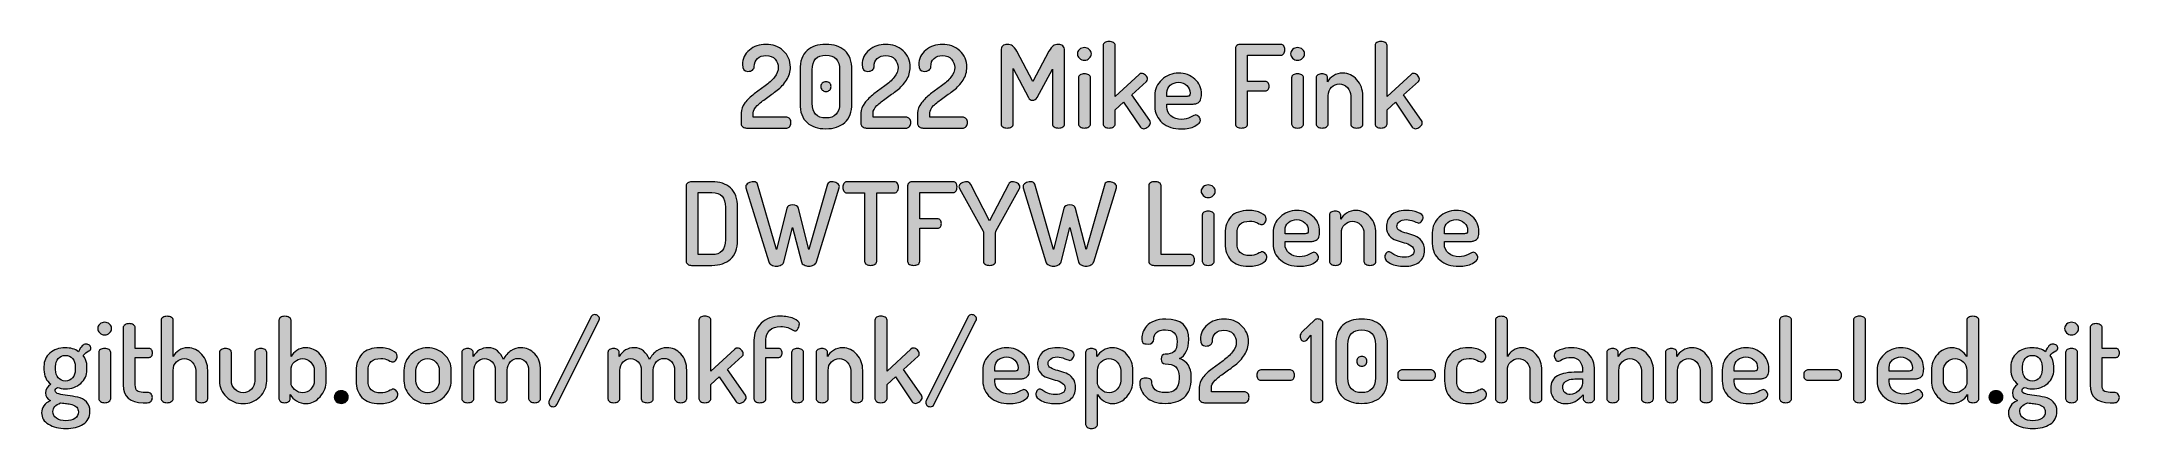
# Model space of a CAD drawing. Header units: inches. Extents: x 407.8 to 484.6, y -319.6 to -305.3.
import ezdxf

# ---------------------------------------------------------------- set-up
doc = ezdxf.new("R2010")
doc.units = ezdxf.units.IN
doc.header["$MEASUREMENT"] = 0
doc.layers.add('Layer 1', color=7, linetype='Continuous')

msp = doc.modelspace()

# ---------------------------------------------------------------- hatches: boundary and pattern name
at = {"layer": 'Layer 1', "true_color": 0xffffff}
h = msp.add_hatch(color=7, dxfattribs=at)
h.dxf.hatch_style = 2
edge = h.paths.add_edge_path()
edge.add_spline(control_points=[(433.638, -308.375), (433.638, -308.375), (433.638, -307.965), (433.638, -307.965), (433.638, -307.839), (433.684, -307.715), (433.777, -307.593), (433.869, -307.472), (433.982, -307.362), (434.117, -307.264), (434.117, -307.264), (434.523, -306.968), (434.523, -306.968), (434.659, -306.869), (434.774, -306.761), (434.868, -306.642), (434.963, -306.524), (435.01, -306.406), (435.01, -306.287), (435.01, -306.169), (434.971, -306.066), (434.894, -305.977), (434.816, -305.888), (434.702, -305.844), (434.553, -305.844), (434.426, -305.844), (434.323, -305.879), (434.244, -305.949), (434.165, -306.019), (434.125, -306.123), (434.125, -306.26), (434.125, -306.305), (434.103, -306.344), (434.06, -306.378), (434.016, -306.411), (433.959, -306.428), (433.888, -306.428), (433.753, -306.428), (433.685, -306.345), (433.685, -306.178), (433.685, -305.958), (433.77, -305.778), (433.941, -305.638), (434.112, -305.499), (434.316, -305.429), (434.553, -305.429), (434.804, -305.429), (435.018, -305.508), (435.194, -305.665), (435.37, -305.822), (435.459, -306.025), (435.459, -306.275), (435.459, -306.444), (435.411, -306.602), (435.317, -306.75), (435.222, -306.898), (435.108, -307.023), (434.974, -307.126), (434.84, -307.229), (434.706, -307.326), (434.572, -307.418), (434.438, -307.509), (434.324, -307.602), (434.229, -307.695), (434.134, -307.788), (434.087, -307.878), (434.087, -307.965), (434.087, -307.965), (434.087, -308.126), (434.087, -308.126), (434.087, -308.126), (435.332, -308.126), (435.332, -308.126), (435.371, -308.126), (435.406, -308.144), (435.436, -308.183), (435.465, -308.221), (435.48, -308.267), (435.48, -308.32), (435.48, -308.374), (435.465, -308.421), (435.436, -308.462), (435.406, -308.503), (435.372, -308.523), (435.333, -308.523), (435.333, -308.523), (433.836, -308.523), (433.836, -308.523), (433.791, -308.523), (433.747, -308.509), (433.704, -308.481), (433.66, -308.453), (433.638, -308.418), (433.638, -308.375)], knot_values=[0, 0, 0, 0, 1, 1, 1, 2, 2, 2, 3, 3, 3, 4, 4, 4, 5, 5, 5, 6, 6, 6, 7, 7, 7, 8, 8, 8, 9, 9, 9, 10, 10, 10, 11, 11, 11, 12, 12, 12, 13, 13, 13, 14, 14, 14, 15, 15, 15, 16, 16, 16, 17, 17, 17, 18, 18, 18, 19, 19, 19, 20, 20, 20, 21, 21, 21, 22, 22, 22, 23, 23, 23, 24, 24, 24, 25, 25, 25, 26, 26, 26, 27, 27, 27, 28, 28, 28, 29, 29, 29, 30, 30, 30, 31, 31, 31, 31], degree=3, periodic=1)
h = msp.add_hatch(color=7, dxfattribs=at)
h.dxf.hatch_style = 2
edge = h.paths.add_edge_path()
edge.add_spline(control_points=[(435.814, -307.605), (435.814, -307.605), (435.814, -306.373), (435.814, -306.373), (435.814, -306.048), (435.901, -305.81), (436.073, -305.657), (436.245, -305.505), (436.477, -305.429), (436.77, -305.429), (437.062, -305.429), (437.295, -305.505), (437.468, -305.657), (437.641, -305.81), (437.728, -306.048), (437.728, -306.373), (437.728, -306.373), (437.728, -307.605), (437.728, -307.605), (437.728, -307.929), (437.641, -308.168), (437.468, -308.32), (437.295, -308.473), (437.062, -308.549), (436.77, -308.549), (436.477, -308.549), (436.245, -308.473), (436.073, -308.32), (435.901, -308.168), (435.814, -307.929), (435.814, -307.605)], knot_values=[0, 0, 0, 0, 1, 1, 1, 2, 2, 2, 3, 3, 3, 4, 4, 4, 5, 5, 5, 6, 6, 6, 7, 7, 7, 8, 8, 8, 9, 9, 9, 10, 10, 10, 10], degree=3, periodic=1)
edge = h.paths.add_edge_path()
edge.add_spline(control_points=[(436.263, -307.605), (436.263, -307.969), (436.432, -308.151), (436.771, -308.151), (436.933, -308.151), (437.059, -308.106), (437.147, -308.015), (437.235, -307.925), (437.279, -307.788), (437.279, -307.605), (437.279, -307.605), (437.279, -306.373), (437.279, -306.373), (437.279, -306.19), (437.235, -306.053), (437.147, -305.962), (437.059, -305.872), (436.933, -305.827), (436.771, -305.827), (436.432, -305.827), (436.263, -306.009), (436.263, -306.373), (436.263, -306.373), (436.263, -307.605), (436.263, -307.605)], knot_values=[0, 0, 0, 0, 1, 1, 1, 2, 2, 2, 3, 3, 3, 4, 4, 4, 5, 5, 5, 6, 6, 6, 7, 7, 7, 8, 8, 8, 8], degree=3, periodic=1)
edge = h.paths.add_edge_path()
edge.add_spline(control_points=[(436.638, -307.119), (436.603, -307.085), (436.585, -307.042), (436.585, -306.989), (436.585, -306.936), (436.603, -306.893), (436.638, -306.861), (436.673, -306.829), (436.719, -306.813), (436.775, -306.813), (436.832, -306.813), (436.877, -306.829), (436.911, -306.861), (436.945, -306.893), (436.962, -306.936), (436.962, -306.989), (436.962, -307.042), (436.945, -307.085), (436.911, -307.119), (436.877, -307.152), (436.832, -307.169), (436.775, -307.169), (436.719, -307.169), (436.673, -307.152), (436.638, -307.119)], knot_values=[0, 0, 0, 0, 1, 1, 1, 2, 2, 2, 3, 3, 3, 4, 4, 4, 5, 5, 5, 6, 6, 6, 7, 7, 7, 8, 8, 8, 8], degree=3, periodic=1)
h = msp.add_hatch(color=7, dxfattribs=at)
h.dxf.hatch_style = 2
edge = h.paths.add_edge_path()
edge.add_spline(control_points=[(438.066, -308.375), (438.066, -308.375), (438.066, -307.965), (438.066, -307.965), (438.066, -307.839), (438.112, -307.715), (438.205, -307.593), (438.297, -307.472), (438.41, -307.362), (438.545, -307.264), (438.545, -307.264), (438.951, -306.968), (438.951, -306.968), (439.087, -306.869), (439.202, -306.761), (439.296, -306.642), (439.391, -306.524), (439.438, -306.406), (439.438, -306.287), (439.438, -306.169), (439.399, -306.066), (439.322, -305.977), (439.244, -305.888), (439.13, -305.844), (438.981, -305.844), (438.854, -305.844), (438.751, -305.879), (438.672, -305.949), (438.593, -306.019), (438.553, -306.123), (438.553, -306.26), (438.553, -306.305), (438.531, -306.344), (438.488, -306.378), (438.444, -306.411), (438.387, -306.428), (438.316, -306.428), (438.181, -306.428), (438.113, -306.345), (438.113, -306.178), (438.113, -305.958), (438.198, -305.778), (438.369, -305.638), (438.54, -305.499), (438.744, -305.429), (438.981, -305.429), (439.232, -305.429), (439.446, -305.508), (439.622, -305.665), (439.798, -305.822), (439.887, -306.025), (439.887, -306.275), (439.887, -306.444), (439.839, -306.602), (439.745, -306.75), (439.65, -306.898), (439.536, -307.023), (439.402, -307.126), (439.268, -307.229), (439.134, -307.326), (439, -307.418), (438.866, -307.509), (438.752, -307.602), (438.657, -307.695), (438.562, -307.788), (438.515, -307.878), (438.515, -307.965), (438.515, -307.965), (438.515, -308.126), (438.515, -308.126), (438.515, -308.126), (439.76, -308.126), (439.76, -308.126), (439.799, -308.126), (439.834, -308.144), (439.864, -308.183), (439.893, -308.221), (439.908, -308.267), (439.908, -308.32), (439.908, -308.374), (439.893, -308.421), (439.864, -308.462), (439.834, -308.503), (439.8, -308.523), (439.761, -308.523), (439.761, -308.523), (438.264, -308.523), (438.264, -308.523), (438.219, -308.523), (438.175, -308.509), (438.132, -308.481), (438.088, -308.453), (438.066, -308.418), (438.066, -308.375)], knot_values=[0, 0, 0, 0, 1, 1, 1, 2, 2, 2, 3, 3, 3, 4, 4, 4, 5, 5, 5, 6, 6, 6, 7, 7, 7, 8, 8, 8, 9, 9, 9, 10, 10, 10, 11, 11, 11, 12, 12, 12, 13, 13, 13, 14, 14, 14, 15, 15, 15, 16, 16, 16, 17, 17, 17, 18, 18, 18, 19, 19, 19, 20, 20, 20, 21, 21, 21, 22, 22, 22, 23, 23, 23, 24, 24, 24, 25, 25, 25, 26, 26, 26, 27, 27, 27, 28, 28, 28, 29, 29, 29, 30, 30, 30, 31, 31, 31, 31], degree=3, periodic=1)
h = msp.add_hatch(color=7, dxfattribs=at)
h.dxf.hatch_style = 2
edge = h.paths.add_edge_path()
edge.add_spline(control_points=[(440.162, -308.375), (440.162, -308.375), (440.162, -307.965), (440.162, -307.965), (440.162, -307.839), (440.208, -307.715), (440.3, -307.593), (440.392, -307.472), (440.506, -307.362), (440.64, -307.264), (440.64, -307.264), (441.047, -306.968), (441.047, -306.968), (441.182, -306.869), (441.297, -306.761), (441.392, -306.642), (441.486, -306.524), (441.534, -306.406), (441.534, -306.287), (441.534, -306.169), (441.495, -306.066), (441.417, -305.977), (441.339, -305.888), (441.226, -305.844), (441.076, -305.844), (440.949, -305.844), (440.846, -305.879), (440.767, -305.949), (440.688, -306.019), (440.649, -306.123), (440.649, -306.26), (440.649, -306.305), (440.627, -306.344), (440.583, -306.378), (440.539, -306.411), (440.482, -306.428), (440.412, -306.428), (440.276, -306.428), (440.208, -306.345), (440.208, -306.178), (440.208, -305.958), (440.294, -305.778), (440.465, -305.638), (440.635, -305.499), (440.839, -305.429), (441.076, -305.429), (441.327, -305.429), (441.541, -305.508), (441.718, -305.665), (441.894, -305.822), (441.982, -306.025), (441.982, -306.275), (441.982, -306.444), (441.935, -306.602), (441.84, -306.75), (441.746, -306.898), (441.632, -307.023), (441.498, -307.126), (441.363, -307.229), (441.229, -307.326), (441.095, -307.418), (440.961, -307.509), (440.847, -307.602), (440.752, -307.695), (440.658, -307.788), (440.611, -307.878), (440.611, -307.965), (440.611, -307.965), (440.611, -308.126), (440.611, -308.126), (440.611, -308.126), (441.855, -308.126), (441.855, -308.126), (441.895, -308.126), (441.929, -308.144), (441.959, -308.183), (441.989, -308.221), (442.004, -308.267), (442.004, -308.32), (442.004, -308.374), (441.989, -308.421), (441.959, -308.462), (441.93, -308.503), (441.896, -308.523), (441.856, -308.523), (441.856, -308.523), (440.36, -308.523), (440.36, -308.523), (440.315, -308.523), (440.27, -308.509), (440.227, -308.481), (440.184, -308.453), (440.162, -308.418), (440.162, -308.375)], knot_values=[0, 0, 0, 0, 1, 1, 1, 2, 2, 2, 3, 3, 3, 4, 4, 4, 5, 5, 5, 6, 6, 6, 7, 7, 7, 8, 8, 8, 9, 9, 9, 10, 10, 10, 11, 11, 11, 12, 12, 12, 13, 13, 13, 14, 14, 14, 15, 15, 15, 16, 16, 16, 17, 17, 17, 18, 18, 18, 19, 19, 19, 20, 20, 20, 21, 21, 21, 22, 22, 22, 23, 23, 23, 24, 24, 24, 25, 25, 25, 26, 26, 26, 27, 27, 27, 28, 28, 28, 29, 29, 29, 30, 30, 30, 31, 31, 31, 31], degree=3, periodic=1)
h = msp.add_hatch(color=7, dxfattribs=at)
h.dxf.hatch_style = 2
edge = h.paths.add_edge_path()
edge.add_spline(control_points=[(443.244, -308.375), (443.244, -308.375), (443.244, -305.653), (443.244, -305.653), (443.244, -305.577), (443.265, -305.521), (443.307, -305.484), (443.35, -305.447), (443.403, -305.429), (443.468, -305.429), (443.55, -305.429), (443.617, -305.446), (443.669, -305.482), (443.721, -305.517), (443.773, -305.584), (443.824, -305.683), (443.824, -305.683), (444.416, -306.805), (444.416, -306.805), (444.416, -306.805), (445.017, -305.683), (445.017, -305.683), (445.068, -305.584), (445.119, -305.517), (445.17, -305.482), (445.221, -305.446), (445.287, -305.429), (445.369, -305.429), (445.434, -305.429), (445.487, -305.447), (445.53, -305.484), (445.572, -305.521), (445.593, -305.577), (445.593, -305.653), (445.593, -305.653), (445.593, -308.375), (445.593, -308.375), (445.593, -308.42), (445.571, -308.456), (445.528, -308.483), (445.484, -308.51), (445.431, -308.523), (445.369, -308.523), (445.31, -308.523), (445.257, -308.51), (445.212, -308.483), (445.167, -308.456), (445.145, -308.42), (445.145, -308.375), (445.145, -308.375), (445.145, -306.343), (445.145, -306.343), (445.145, -306.343), (444.577, -307.393), (444.577, -307.393), (444.535, -307.461), (444.48, -307.495), (444.412, -307.495), (444.344, -307.495), (444.294, -307.461), (444.26, -307.393), (444.26, -307.393), (443.692, -306.318), (443.692, -306.318), (443.692, -306.318), (443.692, -308.375), (443.692, -308.375), (443.692, -308.42), (443.671, -308.456), (443.627, -308.483), (443.583, -308.51), (443.53, -308.523), (443.468, -308.523), (443.409, -308.523), (443.357, -308.51), (443.311, -308.483), (443.266, -308.456), (443.244, -308.42), (443.244, -308.375)], knot_values=[0, 0, 0, 0, 1, 1, 1, 2, 2, 2, 3, 3, 3, 4, 4, 4, 5, 5, 5, 6, 6, 6, 7, 7, 7, 8, 8, 8, 9, 9, 9, 10, 10, 10, 11, 11, 11, 12, 12, 12, 13, 13, 13, 14, 14, 14, 15, 15, 15, 16, 16, 16, 17, 17, 17, 18, 18, 18, 19, 19, 19, 20, 20, 20, 21, 21, 21, 22, 22, 22, 23, 23, 23, 24, 24, 24, 25, 25, 25, 26, 26, 26, 26], degree=3, periodic=1)
h = msp.add_hatch(color=7, dxfattribs=at)
h.dxf.hatch_style = 2
edge = h.paths.add_edge_path()
edge.add_spline(control_points=[(446.067, -305.78), (446.067, -305.715), (446.093, -305.66), (446.144, -305.615), (446.194, -305.57), (446.255, -305.547), (446.326, -305.547), (446.396, -305.547), (446.457, -305.57), (446.508, -305.615), (446.558, -305.66), (446.584, -305.715), (446.584, -305.78), (446.584, -305.842), (446.558, -305.897), (446.508, -305.943), (446.457, -305.99), (446.396, -306.013), (446.326, -306.013), (446.255, -306.013), (446.194, -305.99), (446.144, -305.943), (446.093, -305.897), (446.067, -305.842), (446.067, -305.78)], knot_values=[0, 0, 0, 0, 1, 1, 1, 2, 2, 2, 3, 3, 3, 4, 4, 4, 5, 5, 5, 6, 6, 6, 7, 7, 7, 8, 8, 8, 8], degree=3, periodic=1)
edge = h.paths.add_edge_path()
edge.add_spline(control_points=[(446.106, -308.375), (446.106, -308.375), (446.106, -306.661), (446.106, -306.661), (446.106, -306.618), (446.126, -306.584), (446.167, -306.557), (446.208, -306.53), (446.261, -306.517), (446.326, -306.517), (446.39, -306.517), (446.444, -306.53), (446.487, -306.557), (446.529, -306.584), (446.55, -306.618), (446.55, -306.661), (446.55, -306.661), (446.55, -308.375), (446.55, -308.375), (446.55, -308.412), (446.528, -308.446), (446.484, -308.477), (446.441, -308.508), (446.388, -308.523), (446.326, -308.523), (446.264, -308.523), (446.211, -308.508), (446.169, -308.477), (446.127, -308.446), (446.106, -308.412), (446.106, -308.375)], knot_values=[0, 0, 0, 0, 1, 1, 1, 2, 2, 2, 3, 3, 3, 4, 4, 4, 5, 5, 5, 6, 6, 6, 7, 7, 7, 8, 8, 8, 9, 9, 9, 10, 10, 10, 10], degree=3, periodic=1)
h = msp.add_hatch(color=7, dxfattribs=at)
h.dxf.hatch_style = 2
edge = h.paths.add_edge_path()
edge.add_spline(control_points=[(447.02, -308.375), (447.02, -308.375), (447.02, -305.467), (447.02, -305.467), (447.02, -305.425), (447.04, -305.39), (447.079, -305.363), (447.119, -305.336), (447.171, -305.323), (447.236, -305.323), (447.301, -305.323), (447.355, -305.336), (447.399, -305.363), (447.443, -305.39), (447.465, -305.425), (447.465, -305.467), (447.465, -305.467), (447.465, -307.351), (447.465, -307.351), (447.465, -307.351), (448.349, -306.538), (448.349, -306.538), (448.375, -306.513), (448.406, -306.5), (448.442, -306.5), (448.49, -306.5), (448.538, -306.523), (448.586, -306.568), (448.634, -306.613), (448.658, -306.661), (448.658, -306.712), (448.658, -306.748), (448.645, -306.779), (448.62, -306.805), (448.62, -306.805), (448.074, -307.291), (448.074, -307.291), (448.074, -307.291), (448.739, -308.248), (448.739, -308.248), (448.756, -308.274), (448.764, -308.299), (448.764, -308.325), (448.764, -308.375), (448.736, -308.425), (448.679, -308.475), (448.623, -308.524), (448.568, -308.549), (448.514, -308.549), (448.466, -308.549), (448.427, -308.528), (448.396, -308.485), (448.396, -308.485), (447.774, -307.567), (447.774, -307.567), (447.774, -307.567), (447.465, -307.846), (447.465, -307.846), (447.465, -307.846), (447.465, -308.375), (447.465, -308.375), (447.465, -308.412), (447.442, -308.446), (447.397, -308.477), (447.352, -308.508), (447.298, -308.523), (447.236, -308.523), (447.174, -308.523), (447.122, -308.508), (447.081, -308.477), (447.04, -308.446), (447.02, -308.412), (447.02, -308.375)], knot_values=[0, 0, 0, 0, 1, 1, 1, 2, 2, 2, 3, 3, 3, 4, 4, 4, 5, 5, 5, 6, 6, 6, 7, 7, 7, 8, 8, 8, 9, 9, 9, 10, 10, 10, 11, 11, 11, 12, 12, 12, 13, 13, 13, 14, 14, 14, 15, 15, 15, 16, 16, 16, 17, 17, 17, 18, 18, 18, 19, 19, 19, 20, 20, 20, 21, 21, 21, 22, 22, 22, 23, 23, 23, 24, 24, 24, 24], degree=3, periodic=1)
h = msp.add_hatch(color=7, dxfattribs=at)
h.dxf.hatch_style = 2
edge = h.paths.add_edge_path()
edge.add_spline(control_points=[(451.905, -308.375), (451.905, -308.375), (451.905, -305.577), (451.905, -305.577), (451.905, -305.532), (451.925, -305.496), (451.964, -305.469), (452.004, -305.442), (452.051, -305.429), (452.104, -305.429), (452.104, -305.429), (453.59, -305.429), (453.59, -305.429), (453.638, -305.429), (453.674, -305.448), (453.698, -305.486), (453.722, -305.524), (453.734, -305.57), (453.734, -305.624), (453.734, -305.68), (453.721, -305.728), (453.696, -305.768), (453.67, -305.807), (453.635, -305.827), (453.59, -305.827), (453.59, -305.827), (452.354, -305.827), (452.354, -305.827), (452.354, -305.827), (452.354, -306.796), (452.354, -306.796), (452.354, -306.796), (453.01, -306.796), (453.01, -306.796), (453.055, -306.796), (453.091, -306.814), (453.116, -306.849), (453.141, -306.884), (453.154, -306.928), (453.154, -306.978), (453.154, -307.023), (453.142, -307.064), (453.118, -307.099), (453.094, -307.134), (453.058, -307.152), (453.01, -307.152), (453.01, -307.152), (452.354, -307.152), (452.354, -307.152), (452.354, -307.152), (452.354, -308.375), (452.354, -308.375), (452.354, -308.423), (452.332, -308.46), (452.288, -308.485), (452.245, -308.511), (452.192, -308.523), (452.13, -308.523), (452.07, -308.523), (452.018, -308.511), (451.973, -308.485), (451.928, -308.46), (451.905, -308.423), (451.905, -308.375)], knot_values=[0, 0, 0, 0, 1, 1, 1, 2, 2, 2, 3, 3, 3, 4, 4, 4, 5, 5, 5, 6, 6, 6, 7, 7, 7, 8, 8, 8, 9, 9, 9, 10, 10, 10, 11, 11, 11, 12, 12, 12, 13, 13, 13, 14, 14, 14, 15, 15, 15, 16, 16, 16, 17, 17, 17, 18, 18, 18, 19, 19, 19, 20, 20, 20, 21, 21, 21, 21], degree=3, periodic=1)
h = msp.add_hatch(color=7, dxfattribs=at)
h.dxf.hatch_style = 2
edge = h.paths.add_edge_path()
edge.add_spline(control_points=[(453.946, -305.78), (453.946, -305.715), (453.971, -305.66), (454.022, -305.615), (454.073, -305.57), (454.133, -305.547), (454.204, -305.547), (454.274, -305.547), (454.335, -305.57), (454.386, -305.615), (454.437, -305.66), (454.462, -305.715), (454.462, -305.78), (454.462, -305.842), (454.437, -305.897), (454.386, -305.943), (454.335, -305.99), (454.274, -306.013), (454.204, -306.013), (454.133, -306.013), (454.073, -305.99), (454.022, -305.943), (453.971, -305.897), (453.946, -305.842), (453.946, -305.78)], knot_values=[0, 0, 0, 0, 1, 1, 1, 2, 2, 2, 3, 3, 3, 4, 4, 4, 5, 5, 5, 6, 6, 6, 7, 7, 7, 8, 8, 8, 8], degree=3, periodic=1)
edge = h.paths.add_edge_path()
edge.add_spline(control_points=[(453.984, -308.375), (453.984, -308.375), (453.984, -306.661), (453.984, -306.661), (453.984, -306.618), (454.004, -306.584), (454.045, -306.557), (454.086, -306.53), (454.139, -306.517), (454.204, -306.517), (454.269, -306.517), (454.322, -306.53), (454.365, -306.557), (454.407, -306.584), (454.428, -306.618), (454.428, -306.661), (454.428, -306.661), (454.428, -308.375), (454.428, -308.375), (454.428, -308.412), (454.406, -308.446), (454.363, -308.477), (454.319, -308.508), (454.266, -308.523), (454.204, -308.523), (454.142, -308.523), (454.09, -308.508), (454.047, -308.477), (454.005, -308.446), (453.984, -308.412), (453.984, -308.375)], knot_values=[0, 0, 0, 0, 1, 1, 1, 2, 2, 2, 3, 3, 3, 4, 4, 4, 5, 5, 5, 6, 6, 6, 7, 7, 7, 8, 8, 8, 9, 9, 9, 10, 10, 10, 10], degree=3, periodic=1)
h = msp.add_hatch(color=7, dxfattribs=at)
h.dxf.hatch_style = 2
edge = h.paths.add_edge_path()
edge.add_spline(control_points=[(457.07, -308.375), (457.07, -308.375), (457.07, -305.467), (457.07, -305.467), (457.07, -305.425), (457.09, -305.39), (457.129, -305.363), (457.169, -305.336), (457.221, -305.323), (457.286, -305.323), (457.351, -305.323), (457.405, -305.336), (457.449, -305.363), (457.492, -305.39), (457.514, -305.425), (457.514, -305.467), (457.514, -305.467), (457.514, -307.351), (457.514, -307.351), (457.514, -307.351), (458.399, -306.538), (458.399, -306.538), (458.425, -306.513), (458.456, -306.5), (458.492, -306.5), (458.54, -306.5), (458.588, -306.523), (458.636, -306.568), (458.684, -306.613), (458.708, -306.661), (458.708, -306.712), (458.708, -306.748), (458.695, -306.779), (458.67, -306.805), (458.67, -306.805), (458.124, -307.291), (458.124, -307.291), (458.124, -307.291), (458.789, -308.248), (458.789, -308.248), (458.805, -308.274), (458.814, -308.299), (458.814, -308.325), (458.814, -308.375), (458.786, -308.425), (458.729, -308.475), (458.673, -308.524), (458.618, -308.549), (458.564, -308.549), (458.516, -308.549), (458.477, -308.528), (458.446, -308.485), (458.446, -308.485), (457.823, -307.567), (457.823, -307.567), (457.823, -307.567), (457.514, -307.846), (457.514, -307.846), (457.514, -307.846), (457.514, -308.375), (457.514, -308.375), (457.514, -308.412), (457.492, -308.446), (457.447, -308.477), (457.401, -308.508), (457.348, -308.523), (457.286, -308.523), (457.224, -308.523), (457.172, -308.508), (457.131, -308.477), (457.09, -308.446), (457.07, -308.412), (457.07, -308.375)], knot_values=[0, 0, 0, 0, 1, 1, 1, 2, 2, 2, 3, 3, 3, 4, 4, 4, 5, 5, 5, 6, 6, 6, 7, 7, 7, 8, 8, 8, 9, 9, 9, 10, 10, 10, 11, 11, 11, 12, 12, 12, 13, 13, 13, 14, 14, 14, 15, 15, 15, 16, 16, 16, 17, 17, 17, 18, 18, 18, 19, 19, 19, 20, 20, 20, 21, 21, 21, 22, 22, 22, 23, 23, 23, 24, 24, 24, 24], degree=3, periodic=1)
h = msp.add_hatch(color=7, dxfattribs=at)
h.dxf.hatch_style = 2
edge = h.paths.add_edge_path()
edge.add_spline(control_points=[(448.929, -307.715), (448.929, -307.715), (448.929, -307.313), (448.929, -307.313), (448.929, -307.09), (449.015, -306.897), (449.187, -306.735), (449.36, -306.573), (449.567, -306.492), (449.81, -306.492), (450.041, -306.492), (450.24, -306.565), (450.405, -306.712), (450.57, -306.859), (450.652, -307.044), (450.652, -307.268), (450.652, -307.354), (450.642, -307.424), (450.623, -307.477), (450.603, -307.53), (450.572, -307.567), (450.529, -307.589), (450.487, -307.611), (450.448, -307.624), (450.411, -307.63), (450.374, -307.636), (450.326, -307.639), (450.267, -307.639), (450.267, -307.639), (449.374, -307.639), (449.374, -307.639), (449.374, -307.639), (449.374, -307.737), (449.374, -307.737), (449.374, -307.879), (449.425, -307.992), (449.526, -308.076), (449.628, -308.16), (449.76, -308.202), (449.924, -308.202), (450.04, -308.202), (450.149, -308.175), (450.252, -308.121), (450.355, -308.067), (450.418, -308.04), (450.441, -308.04), (450.488, -308.04), (450.529, -308.062), (450.563, -308.108), (450.597, -308.153), (450.614, -308.197), (450.614, -308.239), (450.614, -308.309), (450.546, -308.379), (450.411, -308.451), (450.275, -308.522), (450.109, -308.557), (449.911, -308.557), (449.624, -308.557), (449.388, -308.48), (449.204, -308.325), (449.021, -308.169), (448.929, -307.966), (448.929, -307.715)], knot_values=[0, 0, 0, 0, 1, 1, 1, 2, 2, 2, 3, 3, 3, 4, 4, 4, 5, 5, 5, 6, 6, 6, 7, 7, 7, 8, 8, 8, 9, 9, 9, 10, 10, 10, 11, 11, 11, 12, 12, 12, 13, 13, 13, 14, 14, 14, 15, 15, 15, 16, 16, 16, 17, 17, 17, 18, 18, 18, 19, 19, 19, 20, 20, 20, 21, 21, 21, 21], degree=3, periodic=1)
edge = h.paths.add_edge_path()
edge.add_spline(control_points=[(449.374, -307.355), (449.374, -307.355), (450.076, -307.355), (450.076, -307.355), (450.139, -307.355), (450.18, -307.347), (450.201, -307.33), (450.222, -307.313), (450.233, -307.28), (450.233, -307.23), (450.233, -307.119), (450.192, -307.025), (450.11, -306.947), (450.029, -306.869), (449.927, -306.83), (449.806, -306.83), (449.687, -306.83), (449.585, -306.867), (449.501, -306.94), (449.416, -307.014), (449.374, -307.108), (449.374, -307.222), (449.374, -307.222), (449.374, -307.355), (449.374, -307.355)], knot_values=[0, 0, 0, 0, 1, 1, 1, 2, 2, 2, 3, 3, 3, 4, 4, 4, 5, 5, 5, 6, 6, 6, 7, 7, 7, 8, 8, 8, 8], degree=3, periodic=1)
h = msp.add_hatch(color=7, dxfattribs=at)
h.dxf.hatch_style = 2
edge = h.paths.add_edge_path()
edge.add_spline(control_points=[(454.894, -308.375), (454.894, -308.375), (454.894, -306.661), (454.894, -306.661), (454.894, -306.618), (454.914, -306.584), (454.955, -306.557), (454.996, -306.53), (455.049, -306.517), (455.114, -306.517), (455.17, -306.517), (455.218, -306.53), (455.256, -306.558), (455.294, -306.585), (455.313, -306.62), (455.313, -306.662), (455.313, -306.662), (455.313, -306.817), (455.313, -306.817), (455.358, -306.725), (455.431, -306.648), (455.531, -306.586), (455.631, -306.523), (455.748, -306.492), (455.88, -306.492), (456.081, -306.492), (456.253, -306.573), (456.399, -306.737), (456.544, -306.901), (456.617, -307.097), (456.617, -307.325), (456.617, -307.325), (456.617, -308.375), (456.617, -308.375), (456.617, -308.42), (456.595, -308.456), (456.551, -308.483), (456.507, -308.51), (456.454, -308.523), (456.392, -308.523), (456.336, -308.523), (456.285, -308.51), (456.24, -308.483), (456.195, -308.457), (456.172, -308.421), (456.172, -308.376), (456.172, -308.376), (456.172, -307.329), (456.172, -307.329), (456.172, -307.216), (456.13, -307.115), (456.045, -307.024), (455.961, -306.934), (455.86, -306.889), (455.745, -306.889), (455.637, -306.889), (455.543, -306.93), (455.461, -307.01), (455.379, -307.09), (455.338, -307.196), (455.338, -307.329), (455.338, -307.329), (455.338, -308.376), (455.338, -308.376), (455.338, -308.412), (455.316, -308.446), (455.271, -308.477), (455.225, -308.508), (455.173, -308.523), (455.114, -308.523), (455.052, -308.523), (455, -308.508), (454.957, -308.477), (454.915, -308.446), (454.894, -308.412), (454.894, -308.375)], knot_values=[0, 0, 0, 0, 1, 1, 1, 2, 2, 2, 3, 3, 3, 4, 4, 4, 5, 5, 5, 6, 6, 6, 7, 7, 7, 8, 8, 8, 9, 9, 9, 10, 10, 10, 11, 11, 11, 12, 12, 12, 13, 13, 13, 14, 14, 14, 15, 15, 15, 16, 16, 16, 17, 17, 17, 18, 18, 18, 19, 19, 19, 20, 20, 20, 21, 21, 21, 22, 22, 22, 23, 23, 23, 24, 24, 24, 25, 25, 25, 25], degree=3, periodic=1)
h = msp.add_hatch(color=7, dxfattribs=at)
h.dxf.hatch_style = 2
edge = h.paths.add_edge_path()
edge.add_spline(control_points=[(431.607, -313.459), (431.607, -313.459), (431.607, -310.653), (431.607, -310.653), (431.607, -310.613), (431.626, -310.579), (431.664, -310.551), (431.702, -310.523), (431.749, -310.509), (431.806, -310.509), (431.806, -310.509), (432.555, -310.509), (432.555, -310.509), (432.843, -310.509), (433.073, -310.585), (433.247, -310.737), (433.421, -310.89), (433.507, -311.128), (433.507, -311.453), (433.507, -311.453), (433.507, -312.659), (433.507, -312.659), (433.507, -312.984), (433.421, -313.222), (433.247, -313.375), (433.073, -313.527), (432.843, -313.603), (432.555, -313.603), (432.555, -313.603), (431.806, -313.603), (431.806, -313.603), (431.749, -313.603), (431.702, -313.589), (431.664, -313.561), (431.626, -313.533), (431.607, -313.499), (431.607, -313.459)], knot_values=[0, 0, 0, 0, 1, 1, 1, 2, 2, 2, 3, 3, 3, 4, 4, 4, 5, 5, 5, 6, 6, 6, 7, 7, 7, 8, 8, 8, 9, 9, 9, 10, 10, 10, 11, 11, 11, 12, 12, 12, 12], degree=3, periodic=1)
edge = h.paths.add_edge_path()
edge.add_spline(control_points=[(432.055, -313.206), (432.055, -313.206), (432.555, -313.206), (432.555, -313.206), (432.891, -313.206), (433.059, -313.023), (433.059, -312.659), (433.059, -312.659), (433.059, -311.453), (433.059, -311.453), (433.059, -311.089), (432.891, -310.907), (432.555, -310.907), (432.555, -310.907), (432.055, -310.907), (432.055, -310.907), (432.055, -310.907), (432.055, -313.206), (432.055, -313.206)], knot_values=[0, 0, 0, 0, 1, 1, 1, 2, 2, 2, 3, 3, 3, 4, 4, 4, 5, 5, 5, 6, 6, 6, 6], degree=3, periodic=1)
h = msp.add_hatch(color=7, dxfattribs=at)
h.dxf.hatch_style = 2
edge = h.paths.add_edge_path()
edge.add_spline(control_points=[(433.812, -310.691), (433.812, -310.64), (433.842, -310.597), (433.901, -310.562), (433.96, -310.526), (434.024, -310.509), (434.092, -310.509), (434.179, -310.509), (434.231, -310.54), (434.248, -310.602), (434.248, -310.602), (434.942, -313.015), (434.942, -313.015), (434.942, -313.015), (435.323, -311.5), (435.323, -311.5), (435.343, -311.412), (435.416, -311.368), (435.543, -311.368), (435.664, -311.368), (435.736, -311.413), (435.758, -311.502), (435.758, -311.502), (436.143, -313.018), (436.143, -313.018), (436.143, -313.018), (436.834, -310.599), (436.834, -310.599), (436.851, -310.539), (436.903, -310.509), (436.99, -310.509), (437.058, -310.509), (437.121, -310.526), (437.18, -310.561), (437.239, -310.596), (437.268, -310.638), (437.268, -310.688), (437.268, -310.708), (437.267, -310.722), (437.264, -310.73), (437.264, -310.73), (436.426, -313.473), (436.426, -313.473), (436.41, -313.522), (436.374, -313.561), (436.32, -313.588), (436.266, -313.615), (436.206, -313.629), (436.142, -313.629), (436.078, -313.629), (436.019, -313.615), (435.965, -313.589), (435.911, -313.562), (435.878, -313.525), (435.867, -313.477), (435.867, -313.477), (435.541, -312.196), (435.541, -312.196), (435.541, -312.196), (435.22, -313.475), (435.22, -313.475), (435.209, -313.523), (435.176, -313.561), (435.122, -313.588), (435.069, -313.615), (435.008, -313.629), (434.941, -313.629), (434.874, -313.629), (434.814, -313.615), (434.76, -313.589), (434.707, -313.562), (434.673, -313.525), (434.659, -313.476), (434.659, -313.476), (433.816, -310.733), (433.816, -310.733), (433.813, -310.725), (433.812, -310.711), (433.812, -310.691)], knot_values=[0, 0, 0, 0, 1, 1, 1, 2, 2, 2, 3, 3, 3, 4, 4, 4, 5, 5, 5, 6, 6, 6, 7, 7, 7, 8, 8, 8, 9, 9, 9, 10, 10, 10, 11, 11, 11, 12, 12, 12, 13, 13, 13, 14, 14, 14, 15, 15, 15, 16, 16, 16, 17, 17, 17, 18, 18, 18, 19, 19, 19, 20, 20, 20, 21, 21, 21, 22, 22, 22, 23, 23, 23, 24, 24, 24, 25, 25, 25, 26, 26, 26, 26], degree=3, periodic=1)
h = msp.add_hatch(color=7, dxfattribs=at)
h.dxf.hatch_style = 2
edge = h.paths.add_edge_path()
edge.add_spline(control_points=[(437.398, -310.714), (437.398, -310.66), (437.41, -310.612), (437.436, -310.571), (437.461, -310.53), (437.498, -310.509), (437.546, -310.509), (437.546, -310.509), (439.303, -310.509), (439.303, -310.509), (439.351, -310.509), (439.387, -310.529), (439.413, -310.569), (439.438, -310.609), (439.451, -310.656), (439.451, -310.71), (439.451, -310.77), (439.437, -310.82), (439.411, -310.862), (439.384, -310.903), (439.348, -310.924), (439.303, -310.924), (439.303, -310.924), (438.651, -310.924), (438.651, -310.924), (438.651, -310.924), (438.651, -313.455), (438.651, -313.455), (438.651, -313.501), (438.628, -313.537), (438.583, -313.563), (438.538, -313.59), (438.486, -313.603), (438.426, -313.603), (438.364, -313.603), (438.311, -313.59), (438.267, -313.563), (438.224, -313.537), (438.202, -313.501), (438.202, -313.455), (438.202, -313.455), (438.202, -310.924), (438.202, -310.924), (438.202, -310.924), (437.546, -310.924), (437.546, -310.924), (437.501, -310.924), (437.465, -310.903), (437.438, -310.862), (437.411, -310.82), (437.398, -310.771), (437.398, -310.714)], knot_values=[0, 0, 0, 0, 1, 1, 1, 2, 2, 2, 3, 3, 3, 4, 4, 4, 5, 5, 5, 6, 6, 6, 7, 7, 7, 8, 8, 8, 9, 9, 9, 10, 10, 10, 11, 11, 11, 12, 12, 12, 13, 13, 13, 14, 14, 14, 15, 15, 15, 16, 16, 16, 17, 17, 17, 17], degree=3, periodic=1)
h = msp.add_hatch(color=7, dxfattribs=at)
h.dxf.hatch_style = 2
edge = h.paths.add_edge_path()
edge.add_spline(control_points=[(439.79, -313.455), (439.79, -313.455), (439.79, -310.657), (439.79, -310.657), (439.79, -310.612), (439.809, -310.576), (439.849, -310.549), (439.888, -310.522), (439.935, -310.509), (439.988, -310.509), (439.988, -310.509), (441.474, -310.509), (441.474, -310.509), (441.522, -310.509), (441.558, -310.528), (441.582, -310.566), (441.606, -310.604), (441.618, -310.65), (441.618, -310.704), (441.618, -310.76), (441.606, -310.808), (441.58, -310.848), (441.555, -310.887), (441.519, -310.907), (441.474, -310.907), (441.474, -310.907), (440.238, -310.907), (440.238, -310.907), (440.238, -310.907), (440.238, -311.876), (440.238, -311.876), (440.238, -311.876), (440.894, -311.876), (440.894, -311.876), (440.939, -311.876), (440.975, -311.894), (441, -311.929), (441.026, -311.964), (441.038, -312.007), (441.038, -312.058), (441.038, -312.103), (441.026, -312.144), (441.002, -312.179), (440.978, -312.214), (440.942, -312.232), (440.894, -312.232), (440.894, -312.232), (440.238, -312.232), (440.238, -312.232), (440.238, -312.232), (440.238, -313.455), (440.238, -313.455), (440.238, -313.503), (440.216, -313.54), (440.173, -313.565), (440.129, -313.591), (440.076, -313.603), (440.014, -313.603), (439.955, -313.603), (439.902, -313.591), (439.857, -313.565), (439.812, -313.54), (439.79, -313.503), (439.79, -313.455)], knot_values=[0, 0, 0, 0, 1, 1, 1, 2, 2, 2, 3, 3, 3, 4, 4, 4, 5, 5, 5, 6, 6, 6, 7, 7, 7, 8, 8, 8, 9, 9, 9, 10, 10, 10, 11, 11, 11, 12, 12, 12, 13, 13, 13, 14, 14, 14, 15, 15, 15, 16, 16, 16, 17, 17, 17, 18, 18, 18, 19, 19, 19, 20, 20, 20, 21, 21, 21, 21], degree=3, periodic=1)
h = msp.add_hatch(color=7, dxfattribs=at)
h.dxf.hatch_style = 2
edge = h.paths.add_edge_path()
edge.add_spline(control_points=[(441.69, -310.695), (441.69, -310.644), (441.721, -310.601), (441.783, -310.564), (441.845, -310.527), (441.909, -310.509), (441.974, -310.509), (442.036, -310.509), (442.085, -310.543), (442.122, -310.61), (442.122, -310.61), (442.821, -311.952), (442.821, -311.952), (442.821, -311.952), (443.515, -310.61), (443.515, -310.61), (443.549, -310.543), (443.598, -310.509), (443.663, -310.509), (443.728, -310.509), (443.791, -310.527), (443.851, -310.564), (443.912, -310.601), (443.942, -310.644), (443.942, -310.695), (443.942, -310.721), (443.938, -310.742), (443.93, -310.759), (443.93, -310.759), (443.053, -312.338), (443.053, -312.338), (443.048, -312.355), (443.045, -312.37), (443.045, -312.384), (443.045, -312.384), (443.045, -313.455), (443.045, -313.455), (443.045, -313.5), (443.022, -313.536), (442.977, -313.563), (442.932, -313.59), (442.88, -313.603), (442.821, -313.603), (442.759, -313.603), (442.706, -313.59), (442.662, -313.563), (442.618, -313.536), (442.596, -313.5), (442.596, -313.455), (442.596, -313.455), (442.596, -312.384), (442.596, -312.384), (442.596, -312.379), (442.592, -312.363), (442.583, -312.338), (442.583, -312.338), (441.707, -310.759), (441.707, -310.759), (441.696, -310.736), (441.69, -310.715), (441.69, -310.695)], knot_values=[0, 0, 0, 0, 1, 1, 1, 2, 2, 2, 3, 3, 3, 4, 4, 4, 5, 5, 5, 6, 6, 6, 7, 7, 7, 8, 8, 8, 9, 9, 9, 10, 10, 10, 11, 11, 11, 12, 12, 12, 13, 13, 13, 14, 14, 14, 15, 15, 15, 16, 16, 16, 17, 17, 17, 18, 18, 18, 19, 19, 19, 20, 20, 20, 20], degree=3, periodic=1)
h = msp.add_hatch(color=7, dxfattribs=at)
h.dxf.hatch_style = 2
edge = h.paths.add_edge_path()
edge.add_spline(control_points=[(444.057, -310.691), (444.057, -310.64), (444.086, -310.597), (444.145, -310.562), (444.205, -310.526), (444.268, -310.509), (444.336, -310.509), (444.424, -310.509), (444.476, -310.54), (444.493, -310.602), (444.493, -310.602), (445.187, -313.015), (445.187, -313.015), (445.187, -313.015), (445.568, -311.5), (445.568, -311.5), (445.587, -311.412), (445.66, -311.368), (445.787, -311.368), (445.909, -311.368), (445.98, -311.413), (446.002, -311.502), (446.002, -311.502), (446.387, -313.018), (446.387, -313.018), (446.387, -313.018), (447.079, -310.599), (447.079, -310.599), (447.096, -310.539), (447.148, -310.509), (447.235, -310.509), (447.302, -310.509), (447.365, -310.526), (447.424, -310.561), (447.483, -310.596), (447.513, -310.638), (447.513, -310.688), (447.513, -310.708), (447.511, -310.722), (447.508, -310.73), (447.508, -310.73), (446.671, -313.473), (446.671, -313.473), (446.654, -313.522), (446.619, -313.561), (446.564, -313.588), (446.51, -313.615), (446.451, -313.629), (446.387, -313.629), (446.323, -313.629), (446.264, -313.615), (446.209, -313.589), (446.155, -313.562), (446.122, -313.525), (446.111, -313.477), (446.111, -313.477), (445.786, -312.196), (445.786, -312.196), (445.786, -312.196), (445.464, -313.475), (445.464, -313.475), (445.453, -313.523), (445.421, -313.561), (445.367, -313.588), (445.313, -313.615), (445.253, -313.629), (445.186, -313.629), (445.119, -313.629), (445.058, -313.615), (445.005, -313.589), (444.951, -313.562), (444.917, -313.525), (444.903, -313.476), (444.903, -313.476), (444.061, -310.733), (444.061, -310.733), (444.058, -310.725), (444.057, -310.711), (444.057, -310.691)], knot_values=[0, 0, 0, 0, 1, 1, 1, 2, 2, 2, 3, 3, 3, 4, 4, 4, 5, 5, 5, 6, 6, 6, 7, 7, 7, 8, 8, 8, 9, 9, 9, 10, 10, 10, 11, 11, 11, 12, 12, 12, 13, 13, 13, 14, 14, 14, 15, 15, 15, 16, 16, 16, 17, 17, 17, 18, 18, 18, 19, 19, 19, 20, 20, 20, 21, 21, 21, 22, 22, 22, 23, 23, 23, 24, 24, 24, 25, 25, 25, 26, 26, 26, 26], degree=3, periodic=1)
h = msp.add_hatch(color=7, dxfattribs=at)
h.dxf.hatch_style = 2
edge = h.paths.add_edge_path()
edge.add_spline(control_points=[(448.709, -313.455), (448.709, -313.455), (448.709, -310.653), (448.709, -310.653), (448.709, -310.605), (448.731, -310.569), (448.775, -310.545), (448.818, -310.521), (448.871, -310.509), (448.933, -310.509), (448.996, -310.509), (449.048, -310.521), (449.092, -310.545), (449.136, -310.569), (449.158, -310.605), (449.158, -310.653), (449.158, -310.653), (449.158, -313.206), (449.158, -313.206), (449.158, -313.206), (450.258, -313.206), (450.258, -313.206), (450.301, -313.206), (450.334, -313.225), (450.358, -313.265), (450.382, -313.304), (450.394, -313.351), (450.394, -313.404), (450.394, -313.458), (450.382, -313.505), (450.358, -313.544), (450.334, -313.584), (450.301, -313.603), (450.258, -313.603), (450.258, -313.603), (448.908, -313.603), (448.908, -313.603), (448.854, -313.603), (448.808, -313.59), (448.768, -313.563), (448.729, -313.536), (448.709, -313.5), (448.709, -313.455)], knot_values=[0, 0, 0, 0, 1, 1, 1, 2, 2, 2, 3, 3, 3, 4, 4, 4, 5, 5, 5, 6, 6, 6, 7, 7, 7, 8, 8, 8, 9, 9, 9, 10, 10, 10, 11, 11, 11, 12, 12, 12, 13, 13, 13, 14, 14, 14, 14], degree=3, periodic=1)
h = msp.add_hatch(color=7, dxfattribs=at)
h.dxf.hatch_style = 2
edge = h.paths.add_edge_path()
edge.add_spline(control_points=[(450.643, -310.86), (450.643, -310.795), (450.669, -310.74), (450.72, -310.695), (450.771, -310.65), (450.831, -310.627), (450.902, -310.627), (450.972, -310.627), (451.033, -310.65), (451.084, -310.695), (451.135, -310.74), (451.16, -310.795), (451.16, -310.86), (451.16, -310.922), (451.135, -310.977), (451.084, -311.023), (451.033, -311.07), (450.972, -311.093), (450.902, -311.093), (450.831, -311.093), (450.771, -311.07), (450.72, -311.023), (450.669, -310.977), (450.643, -310.922), (450.643, -310.86)], knot_values=[0, 0, 0, 0, 1, 1, 1, 2, 2, 2, 3, 3, 3, 4, 4, 4, 5, 5, 5, 6, 6, 6, 7, 7, 7, 8, 8, 8, 8], degree=3, periodic=1)
edge = h.paths.add_edge_path()
edge.add_spline(control_points=[(450.682, -313.455), (450.682, -313.455), (450.682, -311.741), (450.682, -311.741), (450.682, -311.698), (450.702, -311.664), (450.743, -311.637), (450.784, -311.61), (450.837, -311.597), (450.902, -311.597), (450.967, -311.597), (451.02, -311.61), (451.063, -311.637), (451.105, -311.664), (451.126, -311.698), (451.126, -311.741), (451.126, -311.741), (451.126, -313.455), (451.126, -313.455), (451.126, -313.492), (451.104, -313.526), (451.06, -313.557), (451.017, -313.588), (450.964, -313.603), (450.902, -313.603), (450.84, -313.603), (450.787, -313.588), (450.745, -313.557), (450.703, -313.526), (450.682, -313.492), (450.682, -313.455)], knot_values=[0, 0, 0, 0, 1, 1, 1, 2, 2, 2, 3, 3, 3, 4, 4, 4, 5, 5, 5, 6, 6, 6, 7, 7, 7, 8, 8, 8, 9, 9, 9, 10, 10, 10, 10], degree=3, periodic=1)
h = msp.add_hatch(color=7, dxfattribs=at)
h.dxf.hatch_style = 2
edge = h.paths.add_edge_path()
edge.add_spline(control_points=[(451.524, -312.795), (451.524, -312.795), (451.524, -312.414), (451.524, -312.414), (451.524, -312.163), (451.597, -311.959), (451.744, -311.804), (451.891, -311.649), (452.11, -311.572), (452.4, -311.572), (452.584, -311.572), (452.738, -311.603), (452.862, -311.667), (452.986, -311.73), (453.048, -311.801), (453.048, -311.881), (453.048, -311.928), (453.03, -311.976), (452.995, -312.024), (452.96, -312.072), (452.918, -312.096), (452.87, -312.096), (452.856, -312.096), (452.806, -312.075), (452.72, -312.033), (452.634, -311.991), (452.539, -311.969), (452.434, -311.969), (452.124, -311.969), (451.969, -312.118), (451.969, -312.415), (451.969, -312.415), (451.969, -312.794), (451.969, -312.794), (451.969, -313.091), (452.125, -313.239), (452.439, -313.239), (452.546, -313.239), (452.642, -313.217), (452.728, -313.172), (452.815, -313.126), (452.866, -313.104), (452.883, -313.104), (452.939, -313.104), (452.985, -313.126), (453.021, -313.172), (453.056, -313.217), (453.073, -313.265), (453.073, -313.316), (453.073, -313.395), (453.009, -313.468), (452.879, -313.536), (452.749, -313.603), (452.591, -313.637), (452.405, -313.637), (452.111, -313.637), (451.891, -313.56), (451.744, -313.407), (451.597, -313.253), (451.524, -313.049), (451.524, -312.795)], knot_values=[0, 0, 0, 0, 1, 1, 1, 2, 2, 2, 3, 3, 3, 4, 4, 4, 5, 5, 5, 6, 6, 6, 7, 7, 7, 8, 8, 8, 9, 9, 9, 10, 10, 10, 11, 11, 11, 12, 12, 12, 13, 13, 13, 14, 14, 14, 15, 15, 15, 16, 16, 16, 17, 17, 17, 18, 18, 18, 19, 19, 19, 20, 20, 20, 20], degree=3, periodic=1)
h = msp.add_hatch(color=7, dxfattribs=at)
h.dxf.hatch_style = 2
edge = h.paths.add_edge_path()
edge.add_spline(control_points=[(453.298, -312.795), (453.298, -312.795), (453.298, -312.393), (453.298, -312.393), (453.298, -312.17), (453.384, -311.977), (453.556, -311.815), (453.728, -311.653), (453.936, -311.572), (454.178, -311.572), (454.41, -311.572), (454.608, -311.645), (454.773, -311.792), (454.938, -311.939), (455.021, -312.124), (455.021, -312.348), (455.021, -312.434), (455.011, -312.504), (454.991, -312.557), (454.972, -312.61), (454.941, -312.647), (454.898, -312.669), (454.856, -312.691), (454.816, -312.704), (454.78, -312.71), (454.743, -312.716), (454.695, -312.719), (454.636, -312.719), (454.636, -312.719), (453.743, -312.719), (453.743, -312.719), (453.743, -312.719), (453.743, -312.817), (453.743, -312.817), (453.743, -312.959), (453.793, -313.072), (453.895, -313.156), (453.996, -313.24), (454.129, -313.282), (454.293, -313.282), (454.408, -313.282), (454.518, -313.255), (454.621, -313.201), (454.724, -313.147), (454.787, -313.12), (454.809, -313.12), (454.857, -313.12), (454.898, -313.142), (454.932, -313.188), (454.966, -313.233), (454.983, -313.277), (454.983, -313.319), (454.983, -313.389), (454.915, -313.459), (454.78, -313.531), (454.644, -313.602), (454.478, -313.637), (454.28, -313.637), (453.992, -313.637), (453.757, -313.56), (453.573, -313.404), (453.39, -313.249), (453.298, -313.046), (453.298, -312.795)], knot_values=[0, 0, 0, 0, 1, 1, 1, 2, 2, 2, 3, 3, 3, 4, 4, 4, 5, 5, 5, 6, 6, 6, 7, 7, 7, 8, 8, 8, 9, 9, 9, 10, 10, 10, 11, 11, 11, 12, 12, 12, 13, 13, 13, 14, 14, 14, 15, 15, 15, 16, 16, 16, 17, 17, 17, 18, 18, 18, 19, 19, 19, 20, 20, 20, 21, 21, 21, 21], degree=3, periodic=1)
edge = h.paths.add_edge_path()
edge.add_spline(control_points=[(453.743, -312.435), (453.743, -312.435), (454.445, -312.435), (454.445, -312.435), (454.507, -312.435), (454.549, -312.427), (454.57, -312.41), (454.591, -312.393), (454.602, -312.36), (454.602, -312.31), (454.602, -312.199), (454.561, -312.105), (454.479, -312.027), (454.397, -311.949), (454.296, -311.91), (454.174, -311.91), (454.056, -311.91), (453.954, -311.947), (453.869, -312.02), (453.785, -312.094), (453.743, -312.188), (453.743, -312.302), (453.743, -312.302), (453.743, -312.435), (453.743, -312.435)], knot_values=[0, 0, 0, 0, 1, 1, 1, 2, 2, 2, 3, 3, 3, 4, 4, 4, 5, 5, 5, 6, 6, 6, 7, 7, 7, 8, 8, 8, 8], degree=3, periodic=1)
h = msp.add_hatch(color=7, dxfattribs=at)
h.dxf.hatch_style = 2
edge = h.paths.add_edge_path()
edge.add_spline(control_points=[(455.381, -313.455), (455.381, -313.455), (455.381, -311.741), (455.381, -311.741), (455.381, -311.698), (455.401, -311.664), (455.442, -311.637), (455.483, -311.61), (455.536, -311.597), (455.601, -311.597), (455.657, -311.597), (455.705, -311.61), (455.743, -311.637), (455.781, -311.665), (455.8, -311.7), (455.8, -311.742), (455.8, -311.742), (455.8, -311.897), (455.8, -311.897), (455.845, -311.805), (455.918, -311.728), (456.018, -311.666), (456.118, -311.603), (456.235, -311.572), (456.367, -311.572), (456.567, -311.572), (456.74, -311.653), (456.886, -311.817), (457.031, -311.981), (457.104, -312.177), (457.104, -312.405), (457.104, -312.405), (457.104, -313.455), (457.104, -313.455), (457.104, -313.5), (457.082, -313.536), (457.038, -313.563), (456.994, -313.59), (456.941, -313.603), (456.879, -313.603), (456.823, -313.603), (456.772, -313.59), (456.727, -313.563), (456.682, -313.537), (456.659, -313.501), (456.659, -313.456), (456.659, -313.456), (456.659, -312.408), (456.659, -312.408), (456.659, -312.296), (456.617, -312.195), (456.532, -312.104), (456.448, -312.014), (456.347, -311.969), (456.232, -311.969), (456.124, -311.969), (456.03, -312.01), (455.948, -312.09), (455.866, -312.17), (455.825, -312.276), (455.825, -312.408), (455.825, -312.408), (455.825, -313.456), (455.825, -313.456), (455.825, -313.492), (455.803, -313.526), (455.758, -313.557), (455.712, -313.588), (455.66, -313.603), (455.601, -313.603), (455.539, -313.603), (455.487, -313.588), (455.444, -313.557), (455.402, -313.526), (455.381, -313.492), (455.381, -313.455)], knot_values=[0, 0, 0, 0, 1, 1, 1, 2, 2, 2, 3, 3, 3, 4, 4, 4, 5, 5, 5, 6, 6, 6, 7, 7, 7, 8, 8, 8, 9, 9, 9, 10, 10, 10, 11, 11, 11, 12, 12, 12, 13, 13, 13, 14, 14, 14, 15, 15, 15, 16, 16, 16, 17, 17, 17, 18, 18, 18, 19, 19, 19, 20, 20, 20, 21, 21, 21, 22, 22, 22, 23, 23, 23, 24, 24, 24, 25, 25, 25, 25], degree=3, periodic=1)
h = msp.add_hatch(color=7, dxfattribs=at)
h.dxf.hatch_style = 2
edge = h.paths.add_edge_path()
edge.add_spline(control_points=[(457.425, -313.299), (457.425, -313.256), (457.44, -313.213), (457.47, -313.167), (457.5, -313.122), (457.536, -313.1), (457.579, -313.1), (457.605, -313.1), (457.64, -313.116), (457.686, -313.149), (457.731, -313.183), (457.792, -313.216), (457.869, -313.249), (457.946, -313.282), (458.038, -313.299), (458.146, -313.299), (458.388, -313.299), (458.509, -313.222), (458.509, -313.069), (458.509, -312.986), (458.474, -312.922), (458.403, -312.875), (458.333, -312.828), (458.247, -312.791), (458.147, -312.764), (458.047, -312.737), (457.947, -312.707), (457.849, -312.673), (457.75, -312.638), (457.665, -312.58), (457.595, -312.498), (457.524, -312.416), (457.489, -312.309), (457.489, -312.178), (457.489, -312.013), (457.548, -311.87), (457.667, -311.751), (457.785, -311.631), (457.967, -311.572), (458.213, -311.572), (458.374, -311.572), (458.52, -311.596), (458.651, -311.646), (458.782, -311.695), (458.848, -311.753), (458.848, -311.821), (458.848, -311.861), (458.831, -311.907), (458.799, -311.959), (458.767, -312.011), (458.726, -312.037), (458.678, -312.037), (458.662, -312.037), (458.604, -312.016), (458.505, -311.974), (458.406, -311.931), (458.312, -311.91), (458.221, -311.91), (458.108, -311.91), (458.023, -311.936), (457.965, -311.987), (457.907, -312.038), (457.878, -312.095), (457.878, -312.157), (457.878, -312.225), (457.914, -312.279), (457.984, -312.319), (458.055, -312.359), (458.141, -312.391), (458.242, -312.417), (458.344, -312.442), (458.444, -312.474), (458.543, -312.511), (458.641, -312.548), (458.725, -312.611), (458.794, -312.702), (458.864, -312.793), (458.899, -312.91), (458.899, -313.052), (458.899, -313.234), (458.834, -313.377), (458.704, -313.481), (458.574, -313.585), (458.391, -313.637), (458.153, -313.637), (457.953, -313.637), (457.782, -313.602), (457.639, -313.531), (457.497, -313.461), (457.425, -313.383), (457.425, -313.299)], knot_values=[0, 0, 0, 0, 1, 1, 1, 2, 2, 2, 3, 3, 3, 4, 4, 4, 5, 5, 5, 6, 6, 6, 7, 7, 7, 8, 8, 8, 9, 9, 9, 10, 10, 10, 11, 11, 11, 12, 12, 12, 13, 13, 13, 14, 14, 14, 15, 15, 15, 16, 16, 16, 17, 17, 17, 18, 18, 18, 19, 19, 19, 20, 20, 20, 21, 21, 21, 22, 22, 22, 23, 23, 23, 24, 24, 24, 25, 25, 25, 26, 26, 26, 27, 27, 27, 28, 28, 28, 29, 29, 29, 30, 30, 30, 30], degree=3, periodic=1)
h = msp.add_hatch(color=7, dxfattribs=at)
h.dxf.hatch_style = 2
edge = h.paths.add_edge_path()
edge.add_spline(control_points=[(459.186, -312.795), (459.186, -312.795), (459.186, -312.393), (459.186, -312.393), (459.186, -312.17), (459.272, -311.977), (459.444, -311.815), (459.617, -311.653), (459.824, -311.572), (460.067, -311.572), (460.298, -311.572), (460.497, -311.645), (460.662, -311.792), (460.827, -311.939), (460.909, -312.124), (460.909, -312.348), (460.909, -312.434), (460.899, -312.504), (460.88, -312.557), (460.86, -312.61), (460.829, -312.647), (460.787, -312.669), (460.744, -312.691), (460.705, -312.704), (460.668, -312.71), (460.631, -312.716), (460.583, -312.719), (460.524, -312.719), (460.524, -312.719), (459.631, -312.719), (459.631, -312.719), (459.631, -312.719), (459.631, -312.817), (459.631, -312.817), (459.631, -312.959), (459.682, -313.072), (459.783, -313.156), (459.885, -313.24), (460.017, -313.282), (460.181, -313.282), (460.297, -313.282), (460.406, -313.255), (460.509, -313.201), (460.612, -313.147), (460.675, -313.12), (460.698, -313.12), (460.746, -313.12), (460.787, -313.142), (460.82, -313.188), (460.854, -313.233), (460.871, -313.277), (460.871, -313.319), (460.871, -313.389), (460.803, -313.459), (460.668, -313.531), (460.532, -313.602), (460.366, -313.637), (460.168, -313.637), (459.881, -313.637), (459.645, -313.56), (459.462, -313.404), (459.278, -313.249), (459.186, -313.046), (459.186, -312.795)], knot_values=[0, 0, 0, 0, 1, 1, 1, 2, 2, 2, 3, 3, 3, 4, 4, 4, 5, 5, 5, 6, 6, 6, 7, 7, 7, 8, 8, 8, 9, 9, 9, 10, 10, 10, 11, 11, 11, 12, 12, 12, 13, 13, 13, 14, 14, 14, 15, 15, 15, 16, 16, 16, 17, 17, 17, 18, 18, 18, 19, 19, 19, 20, 20, 20, 21, 21, 21, 21], degree=3, periodic=1)
edge = h.paths.add_edge_path()
edge.add_spline(control_points=[(459.631, -312.435), (459.631, -312.435), (460.333, -312.435), (460.333, -312.435), (460.396, -312.435), (460.437, -312.427), (460.458, -312.41), (460.48, -312.393), (460.49, -312.36), (460.49, -312.31), (460.49, -312.199), (460.449, -312.105), (460.367, -312.027), (460.286, -311.949), (460.184, -311.91), (460.063, -311.91), (459.944, -311.91), (459.843, -311.947), (459.758, -312.02), (459.673, -312.094), (459.631, -312.188), (459.631, -312.302), (459.631, -312.302), (459.631, -312.435), (459.631, -312.435)], knot_values=[0, 0, 0, 0, 1, 1, 1, 2, 2, 2, 3, 3, 3, 4, 4, 4, 5, 5, 5, 6, 6, 6, 7, 7, 7, 8, 8, 8, 8], degree=3, periodic=1)
h = msp.add_hatch(color=7, dxfattribs=at)
h.dxf.hatch_style = 2
edge = h.paths.add_edge_path()
edge.add_spline(control_points=[(412.199, -318.535), (412.199, -318.535), (412.199, -315.631), (412.199, -315.631), (412.199, -315.589), (412.22, -315.554), (412.261, -315.527), (412.301, -315.501), (412.354, -315.487), (412.419, -315.487), (412.481, -315.487), (412.534, -315.501), (412.578, -315.528), (412.622, -315.554), (412.644, -315.589), (412.644, -315.631), (412.644, -315.631), (412.644, -316.977), (412.644, -316.977), (412.689, -316.885), (412.759, -316.808), (412.853, -316.746), (412.948, -316.683), (413.059, -316.651), (413.185, -316.651), (413.386, -316.651), (413.559, -316.733), (413.704, -316.897), (413.85, -317.061), (413.922, -317.257), (413.922, -317.485), (413.922, -317.485), (413.922, -318.535), (413.922, -318.535), (413.922, -318.58), (413.899, -318.616), (413.854, -318.643), (413.809, -318.67), (413.757, -318.683), (413.698, -318.683), (413.641, -318.683), (413.59, -318.67), (413.545, -318.643), (413.5, -318.617), (413.478, -318.581), (413.478, -318.536), (413.478, -318.536), (413.478, -317.488), (413.478, -317.488), (413.478, -317.376), (413.435, -317.275), (413.351, -317.184), (413.266, -317.094), (413.166, -317.049), (413.05, -317.049), (412.943, -317.049), (412.848, -317.09), (412.766, -317.17), (412.685, -317.25), (412.644, -317.356), (412.644, -317.488), (412.644, -317.488), (412.644, -318.536), (412.644, -318.536), (412.644, -318.572), (412.621, -318.606), (412.576, -318.637), (412.531, -318.668), (412.479, -318.683), (412.419, -318.683), (412.357, -318.683), (412.305, -318.668), (412.263, -318.637), (412.22, -318.606), (412.199, -318.572), (412.199, -318.535)], knot_values=[0, 0, 0, 0, 1, 1, 1, 2, 2, 2, 3, 3, 3, 4, 4, 4, 5, 5, 5, 6, 6, 6, 7, 7, 7, 8, 8, 8, 9, 9, 9, 10, 10, 10, 11, 11, 11, 12, 12, 12, 13, 13, 13, 14, 14, 14, 15, 15, 15, 16, 16, 16, 17, 17, 17, 18, 18, 18, 19, 19, 19, 20, 20, 20, 21, 21, 21, 22, 22, 22, 23, 23, 23, 24, 24, 24, 25, 25, 25, 25], degree=3, periodic=1)
h = msp.add_hatch(color=7, dxfattribs=at)
h.dxf.hatch_style = 2
edge = h.paths.add_edge_path()
edge.add_spline(control_points=[(416.555, -318.535), (416.555, -318.535), (416.555, -315.631), (416.555, -315.631), (416.555, -315.589), (416.575, -315.554), (416.614, -315.527), (416.654, -315.501), (416.706, -315.487), (416.771, -315.487), (416.836, -315.487), (416.89, -315.501), (416.934, -315.528), (416.978, -315.554), (417, -315.589), (417, -315.631), (417, -315.631), (417, -316.977), (417, -316.977), (417.048, -316.885), (417.12, -316.808), (417.216, -316.746), (417.311, -316.683), (417.422, -316.651), (417.546, -316.651), (417.755, -316.651), (417.933, -316.733), (418.081, -316.897), (418.229, -317.061), (418.303, -317.257), (418.303, -317.485), (418.303, -317.485), (418.303, -317.875), (418.303, -317.875), (418.303, -318.095), (418.229, -318.29), (418.079, -318.461), (417.93, -318.632), (417.756, -318.717), (417.558, -318.717), (417.431, -318.717), (417.314, -318.684), (417.207, -318.619), (417.1, -318.553), (417.022, -318.475), (416.974, -318.383), (416.974, -318.383), (416.974, -318.533), (416.974, -318.533), (416.974, -318.571), (416.954, -318.605), (416.913, -318.636), (416.872, -318.668), (416.825, -318.683), (416.771, -318.683), (416.709, -318.683), (416.657, -318.668), (416.617, -318.637), (416.576, -318.606), (416.555, -318.572), (416.555, -318.535)], knot_values=[0, 0, 0, 0, 1, 1, 1, 2, 2, 2, 3, 3, 3, 4, 4, 4, 5, 5, 5, 6, 6, 6, 7, 7, 7, 8, 8, 8, 9, 9, 9, 10, 10, 10, 11, 11, 11, 12, 12, 12, 13, 13, 13, 14, 14, 14, 15, 15, 15, 16, 16, 16, 17, 17, 17, 18, 18, 18, 19, 19, 19, 20, 20, 20, 20], degree=3, periodic=1)
edge = h.paths.add_edge_path()
edge.add_spline(control_points=[(417, -317.97), (417, -318.032), (417.044, -318.106), (417.133, -318.191), (417.222, -318.277), (417.321, -318.319), (417.431, -318.319), (417.547, -318.319), (417.647, -318.274), (417.732, -318.183), (417.817, -318.092), (417.859, -317.989), (417.859, -317.874), (417.859, -317.874), (417.859, -317.487), (417.859, -317.487), (417.859, -317.375), (417.816, -317.274), (417.73, -317.184), (417.644, -317.094), (417.543, -317.049), (417.427, -317.049), (417.317, -317.049), (417.218, -317.09), (417.131, -317.171), (417.043, -317.253), (417, -317.358), (417, -317.487), (417, -317.487), (417, -317.97), (417, -317.97)], knot_values=[0, 0, 0, 0, 1, 1, 1, 2, 2, 2, 3, 3, 3, 4, 4, 4, 5, 5, 5, 6, 6, 6, 7, 7, 7, 8, 8, 8, 9, 9, 9, 10, 10, 10, 10], degree=3, periodic=1)
h = msp.add_hatch(color=7, dxfattribs=at)
h.dxf.hatch_style = 2
edge = h.paths.add_edge_path()
edge.add_spline(control_points=[(426.525, -318.675), (426.525, -318.652), (426.529, -318.631), (426.537, -318.611), (426.537, -318.611), (428.095, -315.5), (428.095, -315.5), (428.118, -315.449), (428.16, -315.424), (428.222, -315.424), (428.267, -315.424), (428.308, -315.439), (428.345, -315.47), (428.382, -315.501), (428.4, -315.539), (428.4, -315.585), (428.4, -315.61), (428.394, -315.633), (428.383, -315.652), (428.383, -315.652), (426.829, -318.751), (426.829, -318.751), (426.804, -318.805), (426.758, -318.832), (426.69, -318.832), (426.642, -318.832), (426.602, -318.815), (426.571, -318.783), (426.54, -318.75), (426.525, -318.714), (426.525, -318.675)], knot_values=[0, 0, 0, 0, 1, 1, 1, 2, 2, 2, 3, 3, 3, 4, 4, 4, 5, 5, 5, 6, 6, 6, 7, 7, 7, 8, 8, 8, 9, 9, 9, 10, 10, 10, 10], degree=3, periodic=1)
h = msp.add_hatch(color=7, dxfattribs=at)
h.dxf.hatch_style = 2
edge = h.paths.add_edge_path()
edge.add_spline(control_points=[(432.079, -318.535), (432.079, -318.535), (432.079, -315.627), (432.079, -315.627), (432.079, -315.585), (432.099, -315.55), (432.138, -315.523), (432.178, -315.496), (432.23, -315.483), (432.295, -315.483), (432.359, -315.483), (432.414, -315.496), (432.458, -315.523), (432.501, -315.55), (432.523, -315.585), (432.523, -315.627), (432.523, -315.627), (432.523, -317.511), (432.523, -317.511), (432.523, -317.511), (433.408, -316.698), (433.408, -316.698), (433.433, -316.672), (433.464, -316.66), (433.501, -316.66), (433.549, -316.66), (433.597, -316.682), (433.645, -316.728), (433.693, -316.773), (433.717, -316.821), (433.717, -316.871), (433.717, -316.908), (433.704, -316.939), (433.679, -316.965), (433.679, -316.965), (433.133, -317.451), (433.133, -317.451), (433.133, -317.451), (433.797, -318.408), (433.797, -318.408), (433.814, -318.434), (433.823, -318.459), (433.823, -318.484), (433.823, -318.535), (433.795, -318.585), (433.738, -318.635), (433.682, -318.684), (433.627, -318.709), (433.573, -318.709), (433.525, -318.709), (433.486, -318.688), (433.455, -318.645), (433.455, -318.645), (432.832, -317.727), (432.832, -317.727), (432.832, -317.727), (432.523, -318.006), (432.523, -318.006), (432.523, -318.006), (432.523, -318.535), (432.523, -318.535), (432.523, -318.572), (432.501, -318.606), (432.456, -318.637), (432.41, -318.668), (432.357, -318.683), (432.295, -318.683), (432.233, -318.683), (432.181, -318.668), (432.14, -318.637), (432.099, -318.606), (432.079, -318.572), (432.079, -318.535)], knot_values=[0, 0, 0, 0, 1, 1, 1, 2, 2, 2, 3, 3, 3, 4, 4, 4, 5, 5, 5, 6, 6, 6, 7, 7, 7, 8, 8, 8, 9, 9, 9, 10, 10, 10, 11, 11, 11, 12, 12, 12, 13, 13, 13, 14, 14, 14, 15, 15, 15, 16, 16, 16, 17, 17, 17, 18, 18, 18, 19, 19, 19, 20, 20, 20, 21, 21, 21, 22, 22, 22, 23, 23, 23, 24, 24, 24, 24], degree=3, periodic=1)
h = msp.add_hatch(color=7, dxfattribs=at)
h.dxf.hatch_style = 2
edge = h.paths.add_edge_path()
edge.add_spline(control_points=[(434.111, -318.539), (434.111, -318.539), (434.111, -316.368), (434.111, -316.368), (434.111, -316.125), (434.2, -315.917), (434.38, -315.743), (434.559, -315.57), (434.798, -315.483), (435.097, -315.483), (435.272, -315.483), (435.431, -315.511), (435.575, -315.568), (435.719, -315.624), (435.791, -315.692), (435.791, -315.771), (435.791, -315.813), (435.776, -315.866), (435.745, -315.93), (435.714, -315.993), (435.676, -316.025), (435.63, -316.025), (435.608, -316.025), (435.575, -316.012), (435.533, -315.985), (435.491, -315.958), (435.433, -315.931), (435.359, -315.904), (435.286, -315.877), (435.2, -315.864), (435.101, -315.864), (434.923, -315.864), (434.788, -315.909), (434.695, -315.999), (434.602, -316.09), (434.555, -316.206), (434.555, -316.347), (434.555, -316.347), (434.555, -316.677), (434.555, -316.677), (434.555, -316.677), (435.029, -316.677), (435.029, -316.677), (435.066, -316.677), (435.096, -316.693), (435.118, -316.726), (435.141, -316.758), (435.152, -316.797), (435.152, -316.842), (435.152, -316.887), (435.141, -316.926), (435.118, -316.958), (435.096, -316.991), (435.066, -317.007), (435.029, -317.007), (435.029, -317.007), (434.555, -317.007), (434.555, -317.007), (434.555, -317.007), (434.555, -318.539), (434.555, -318.539), (434.555, -318.582), (434.532, -318.616), (434.488, -318.643), (434.442, -318.67), (434.389, -318.683), (434.327, -318.683), (434.264, -318.683), (434.213, -318.67), (434.172, -318.643), (434.131, -318.616), (434.111, -318.582), (434.111, -318.539)], knot_values=[0, 0, 0, 0, 1, 1, 1, 2, 2, 2, 3, 3, 3, 4, 4, 4, 5, 5, 5, 6, 6, 6, 7, 7, 7, 8, 8, 8, 9, 9, 9, 10, 10, 10, 11, 11, 11, 12, 12, 12, 13, 13, 13, 14, 14, 14, 15, 15, 15, 16, 16, 16, 17, 17, 17, 18, 18, 18, 19, 19, 19, 20, 20, 20, 21, 21, 21, 22, 22, 22, 23, 23, 23, 24, 24, 24, 24], degree=3, periodic=1)
edge = h.paths.add_edge_path()
edge.add_spline(control_points=[(435.503, -318.535), (435.503, -318.535), (435.503, -316.821), (435.503, -316.821), (435.503, -316.778), (435.524, -316.744), (435.565, -316.717), (435.606, -316.69), (435.657, -316.677), (435.719, -316.677), (435.784, -316.677), (435.839, -316.69), (435.882, -316.717), (435.926, -316.744), (435.948, -316.778), (435.948, -316.821), (435.948, -316.821), (435.948, -318.535), (435.948, -318.535), (435.948, -318.572), (435.925, -318.606), (435.88, -318.637), (435.835, -318.668), (435.781, -318.683), (435.719, -318.683), (435.66, -318.683), (435.609, -318.668), (435.567, -318.637), (435.525, -318.606), (435.503, -318.572), (435.503, -318.535)], knot_values=[0, 0, 0, 0, 1, 1, 1, 2, 2, 2, 3, 3, 3, 4, 4, 4, 5, 5, 5, 6, 6, 6, 7, 7, 7, 8, 8, 8, 9, 9, 9, 10, 10, 10, 10], degree=3, periodic=1)
h = msp.add_hatch(color=7, dxfattribs=at)
h.dxf.hatch_style = 2
edge = h.paths.add_edge_path()
edge.add_spline(control_points=[(438.585, -318.535), (438.585, -318.535), (438.585, -315.627), (438.585, -315.627), (438.585, -315.585), (438.605, -315.55), (438.644, -315.523), (438.684, -315.496), (438.736, -315.483), (438.801, -315.483), (438.866, -315.483), (438.92, -315.496), (438.964, -315.523), (439.008, -315.55), (439.03, -315.585), (439.03, -315.627), (439.03, -315.627), (439.03, -317.511), (439.03, -317.511), (439.03, -317.511), (439.914, -316.698), (439.914, -316.698), (439.94, -316.672), (439.971, -316.66), (440.008, -316.66), (440.055, -316.66), (440.104, -316.682), (440.151, -316.728), (440.199, -316.773), (440.223, -316.821), (440.223, -316.871), (440.223, -316.908), (440.211, -316.939), (440.185, -316.965), (440.185, -316.965), (439.639, -317.451), (439.639, -317.451), (439.639, -317.451), (440.304, -318.408), (440.304, -318.408), (440.321, -318.434), (440.329, -318.459), (440.329, -318.484), (440.329, -318.535), (440.301, -318.585), (440.245, -318.635), (440.188, -318.684), (440.133, -318.709), (440.08, -318.709), (440.032, -318.709), (439.992, -318.688), (439.961, -318.645), (439.961, -318.645), (439.339, -317.727), (439.339, -317.727), (439.339, -317.727), (439.03, -318.006), (439.03, -318.006), (439.03, -318.006), (439.03, -318.535), (439.03, -318.535), (439.03, -318.572), (439.007, -318.606), (438.962, -318.637), (438.917, -318.668), (438.863, -318.683), (438.801, -318.683), (438.739, -318.683), (438.687, -318.668), (438.647, -318.637), (438.606, -318.606), (438.585, -318.572), (438.585, -318.535)], knot_values=[0, 0, 0, 0, 1, 1, 1, 2, 2, 2, 3, 3, 3, 4, 4, 4, 5, 5, 5, 6, 6, 6, 7, 7, 7, 8, 8, 8, 9, 9, 9, 10, 10, 10, 11, 11, 11, 12, 12, 12, 13, 13, 13, 14, 14, 14, 15, 15, 15, 16, 16, 16, 17, 17, 17, 18, 18, 18, 19, 19, 19, 20, 20, 20, 21, 21, 21, 22, 22, 22, 23, 23, 23, 24, 24, 24, 24], degree=3, periodic=1)
h = msp.add_hatch(color=7, dxfattribs=at)
h.dxf.hatch_style = 2
edge = h.paths.add_edge_path()
edge.add_spline(control_points=[(440.46, -318.675), (440.46, -318.652), (440.465, -318.631), (440.473, -318.611), (440.473, -318.611), (442.031, -315.5), (442.031, -315.5), (442.054, -315.449), (442.096, -315.424), (442.158, -315.424), (442.203, -315.424), (442.244, -315.439), (442.281, -315.47), (442.317, -315.501), (442.336, -315.539), (442.336, -315.585), (442.336, -315.61), (442.33, -315.633), (442.319, -315.652), (442.319, -315.652), (440.765, -318.751), (440.765, -318.751), (440.74, -318.805), (440.693, -318.832), (440.625, -318.832), (440.578, -318.832), (440.538, -318.815), (440.507, -318.783), (440.476, -318.75), (440.46, -318.714), (440.46, -318.675)], knot_values=[0, 0, 0, 0, 1, 1, 1, 2, 2, 2, 3, 3, 3, 4, 4, 4, 5, 5, 5, 6, 6, 6, 7, 7, 7, 8, 8, 8, 9, 9, 9, 10, 10, 10, 10], degree=3, periodic=1)
h = msp.add_hatch(color=7, dxfattribs=at)
h.dxf.hatch_style = 2
edge = h.paths.add_edge_path()
edge.add_spline(control_points=[(448.377, -317.964), (448.377, -317.89), (448.392, -317.84), (448.423, -317.814), (448.454, -317.787), (448.508, -317.773), (448.584, -317.773), (448.674, -317.773), (448.736, -317.787), (448.768, -317.814), (448.801, -317.84), (448.817, -317.883), (448.817, -317.943), (448.817, -318.044), (448.86, -318.131), (448.946, -318.203), (449.032, -318.275), (449.156, -318.311), (449.317, -318.311), (449.491, -318.311), (449.621, -318.269), (449.704, -318.186), (449.787, -318.103), (449.829, -317.969), (449.829, -317.786), (449.829, -317.786), (449.829, -317.705), (449.829, -317.705), (449.829, -317.398), (449.657, -317.244), (449.312, -317.244), (449.216, -317.244), (449.168, -317.185), (449.168, -317.068), (449.168, -316.948), (449.216, -316.888), (449.312, -316.888), (449.456, -316.888), (449.565, -316.856), (449.64, -316.791), (449.715, -316.726), (449.753, -316.603), (449.753, -316.423), (449.753, -316.132), (449.611, -315.987), (449.329, -315.987), (449.171, -315.987), (449.058, -316.02), (448.991, -316.085), (448.923, -316.151), (448.889, -316.233), (448.889, -316.331), (448.889, -316.451), (448.818, -316.512), (448.677, -316.512), (448.581, -316.512), (448.519, -316.498), (448.489, -316.469), (448.459, -316.441), (448.444, -316.386), (448.444, -316.304), (448.444, -316.228), (448.459, -316.152), (448.487, -316.076), (448.515, -315.999), (448.561, -315.923), (448.624, -315.847), (448.688, -315.771), (448.781, -315.709), (448.904, -315.661), (449.027, -315.613), (449.17, -315.589), (449.333, -315.589), (449.901, -315.589), (450.184, -315.841), (450.184, -316.347), (450.184, -316.518), (450.154, -316.666), (450.093, -316.79), (450.033, -316.914), (449.95, -317.001), (449.846, -317.052), (450.134, -317.164), (450.277, -317.383), (450.277, -317.707), (450.277, -317.707), (450.277, -317.787), (450.277, -317.787), (450.277, -318.106), (450.189, -318.339), (450.011, -318.487), (449.833, -318.635), (449.6, -318.709), (449.312, -318.709), (449.008, -318.709), (448.775, -318.633), (448.616, -318.48), (448.457, -318.328), (448.377, -318.156), (448.377, -317.964)], knot_values=[0, 0, 0, 0, 1, 1, 1, 2, 2, 2, 3, 3, 3, 4, 4, 4, 5, 5, 5, 6, 6, 6, 7, 7, 7, 8, 8, 8, 9, 9, 9, 10, 10, 10, 11, 11, 11, 12, 12, 12, 13, 13, 13, 14, 14, 14, 15, 15, 15, 16, 16, 16, 17, 17, 17, 18, 18, 18, 19, 19, 19, 20, 20, 20, 21, 21, 21, 22, 22, 22, 23, 23, 23, 24, 24, 24, 25, 25, 25, 26, 26, 26, 27, 27, 27, 28, 28, 28, 29, 29, 29, 30, 30, 30, 31, 31, 31, 32, 32, 32, 33, 33, 33, 33], degree=3, periodic=1)
h = msp.add_hatch(color=7, dxfattribs=at)
h.dxf.hatch_style = 2
edge = h.paths.add_edge_path()
edge.add_spline(control_points=[(450.57, -318.535), (450.57, -318.535), (450.57, -318.125), (450.57, -318.125), (450.57, -317.999), (450.616, -317.874), (450.708, -317.753), (450.8, -317.632), (450.913, -317.522), (451.048, -317.424), (451.048, -317.424), (451.454, -317.128), (451.454, -317.128), (451.59, -317.029), (451.705, -316.921), (451.799, -316.802), (451.894, -316.684), (451.941, -316.566), (451.941, -316.447), (451.941, -316.329), (451.902, -316.225), (451.825, -316.137), (451.747, -316.048), (451.634, -316.004), (451.484, -316.004), (451.357, -316.004), (451.254, -316.039), (451.175, -316.109), (451.096, -316.179), (451.056, -316.283), (451.056, -316.42), (451.056, -316.465), (451.034, -316.504), (450.991, -316.537), (450.947, -316.571), (450.89, -316.588), (450.819, -316.588), (450.684, -316.588), (450.616, -316.505), (450.616, -316.338), (450.616, -316.118), (450.702, -315.938), (450.872, -315.798), (451.043, -315.659), (451.247, -315.589), (451.484, -315.589), (451.735, -315.589), (451.949, -315.668), (452.125, -315.825), (452.302, -315.982), (452.39, -316.185), (452.39, -316.435), (452.39, -316.604), (452.343, -316.762), (452.248, -316.91), (452.153, -317.058), (452.039, -317.183), (451.905, -317.286), (451.771, -317.389), (451.637, -317.486), (451.503, -317.578), (451.369, -317.669), (451.255, -317.761), (451.16, -317.855), (451.065, -317.948), (451.018, -318.038), (451.018, -318.125), (451.018, -318.125), (451.018, -318.285), (451.018, -318.285), (451.018, -318.285), (452.263, -318.285), (452.263, -318.285), (452.302, -318.285), (452.337, -318.304), (452.367, -318.343), (452.396, -318.381), (452.411, -318.427), (452.411, -318.48), (452.411, -318.534), (452.396, -318.581), (452.367, -318.622), (452.337, -318.663), (452.303, -318.683), (452.264, -318.683), (452.264, -318.683), (450.767, -318.683), (450.767, -318.683), (450.722, -318.683), (450.678, -318.669), (450.635, -318.641), (450.591, -318.613), (450.57, -318.578), (450.57, -318.535)], knot_values=[0, 0, 0, 0, 1, 1, 1, 2, 2, 2, 3, 3, 3, 4, 4, 4, 5, 5, 5, 6, 6, 6, 7, 7, 7, 8, 8, 8, 9, 9, 9, 10, 10, 10, 11, 11, 11, 12, 12, 12, 13, 13, 13, 14, 14, 14, 15, 15, 15, 16, 16, 16, 17, 17, 17, 18, 18, 18, 19, 19, 19, 20, 20, 20, 21, 21, 21, 22, 22, 22, 23, 23, 23, 24, 24, 24, 25, 25, 25, 26, 26, 26, 27, 27, 27, 28, 28, 28, 29, 29, 29, 30, 30, 30, 31, 31, 31, 31], degree=3, periodic=1)
h = msp.add_hatch(color=7, dxfattribs=at)
h.dxf.hatch_style = 2
edge = h.paths.add_edge_path()
edge.add_spline(control_points=[(454.299, -316.228), (454.299, -316.155), (454.329, -316.097), (454.388, -316.054), (454.388, -316.054), (454.828, -315.631), (454.828, -315.631), (454.859, -315.6), (454.897, -315.585), (454.943, -315.585), (454.993, -315.585), (455.039, -315.598), (455.08, -315.625), (455.121, -315.652), (455.142, -315.688), (455.142, -315.733), (455.142, -315.733), (455.142, -318.535), (455.142, -318.535), (455.142, -318.58), (455.119, -318.616), (455.074, -318.643), (455.029, -318.67), (454.976, -318.683), (454.917, -318.683), (454.855, -318.683), (454.802, -318.67), (454.758, -318.643), (454.715, -318.616), (454.693, -318.58), (454.693, -318.535), (454.693, -318.535), (454.693, -316.182), (454.693, -316.182), (454.693, -316.182), (454.545, -316.368), (454.545, -316.368), (454.516, -316.396), (454.485, -316.41), (454.452, -316.41), (454.409, -316.41), (454.373, -316.391), (454.343, -316.353), (454.314, -316.315), (454.299, -316.273), (454.299, -316.228)], knot_values=[0, 0, 0, 0, 1, 1, 1, 2, 2, 2, 3, 3, 3, 4, 4, 4, 5, 5, 5, 6, 6, 6, 7, 7, 7, 8, 8, 8, 9, 9, 9, 10, 10, 10, 11, 11, 11, 12, 12, 12, 13, 13, 13, 14, 14, 14, 15, 15, 15, 15], degree=3, periodic=1)
h = msp.add_hatch(color=7, dxfattribs=at)
h.dxf.hatch_style = 2
edge = h.paths.add_edge_path()
edge.add_spline(control_points=[(455.62, -317.765), (455.62, -317.765), (455.62, -316.533), (455.62, -316.533), (455.62, -316.208), (455.706, -315.97), (455.878, -315.817), (456.05, -315.665), (456.283, -315.589), (456.575, -315.589), (456.867, -315.589), (457.1, -315.665), (457.274, -315.817), (457.447, -315.97), (457.533, -316.208), (457.533, -316.533), (457.533, -316.533), (457.533, -317.765), (457.533, -317.765), (457.533, -318.089), (457.447, -318.328), (457.274, -318.48), (457.1, -318.633), (456.867, -318.709), (456.575, -318.709), (456.283, -318.709), (456.05, -318.633), (455.878, -318.48), (455.706, -318.328), (455.62, -318.089), (455.62, -317.765)], knot_values=[0, 0, 0, 0, 1, 1, 1, 2, 2, 2, 3, 3, 3, 4, 4, 4, 5, 5, 5, 6, 6, 6, 7, 7, 7, 8, 8, 8, 9, 9, 9, 10, 10, 10, 10], degree=3, periodic=1)
edge = h.paths.add_edge_path()
edge.add_spline(control_points=[(456.069, -317.765), (456.069, -318.129), (456.238, -318.311), (456.576, -318.311), (456.739, -318.311), (456.864, -318.266), (456.952, -318.175), (457.04, -318.085), (457.085, -317.948), (457.085, -317.765), (457.085, -317.765), (457.085, -316.533), (457.085, -316.533), (457.085, -316.35), (457.04, -316.213), (456.952, -316.122), (456.864, -316.032), (456.739, -315.987), (456.576, -315.987), (456.238, -315.987), (456.069, -316.169), (456.069, -316.533), (456.069, -316.533), (456.069, -317.765), (456.069, -317.765)], knot_values=[0, 0, 0, 0, 1, 1, 1, 2, 2, 2, 3, 3, 3, 4, 4, 4, 5, 5, 5, 6, 6, 6, 7, 7, 7, 8, 8, 8, 8], degree=3, periodic=1)
edge = h.paths.add_edge_path()
edge.add_spline(control_points=[(456.444, -317.278), (456.408, -317.245), (456.39, -317.202), (456.39, -317.149), (456.39, -317.096), (456.408, -317.053), (456.444, -317.021), (456.479, -316.989), (456.525, -316.973), (456.581, -316.973), (456.637, -316.973), (456.682, -316.989), (456.716, -317.021), (456.75, -317.053), (456.767, -317.096), (456.767, -317.149), (456.767, -317.202), (456.75, -317.245), (456.716, -317.278), (456.682, -317.312), (456.637, -317.329), (456.581, -317.329), (456.525, -317.329), (456.479, -317.312), (456.444, -317.278)], knot_values=[0, 0, 0, 0, 1, 1, 1, 2, 2, 2, 3, 3, 3, 4, 4, 4, 5, 5, 5, 6, 6, 6, 7, 7, 7, 8, 8, 8, 8], degree=3, periodic=1)
h = msp.add_hatch(color=7, dxfattribs=at)
h.dxf.hatch_style = 2
edge = h.paths.add_edge_path()
edge.add_spline(control_points=[(461.517, -318.535), (461.517, -318.535), (461.517, -315.631), (461.517, -315.631), (461.517, -315.589), (461.537, -315.554), (461.578, -315.527), (461.619, -315.501), (461.672, -315.487), (461.737, -315.487), (461.799, -315.487), (461.852, -315.501), (461.896, -315.528), (461.939, -315.554), (461.961, -315.589), (461.961, -315.631), (461.961, -315.631), (461.961, -316.977), (461.961, -316.977), (462.006, -316.885), (462.076, -316.808), (462.171, -316.746), (462.265, -316.683), (462.376, -316.651), (462.503, -316.651), (462.704, -316.651), (462.876, -316.733), (463.022, -316.897), (463.167, -317.061), (463.24, -317.257), (463.24, -317.485), (463.24, -317.485), (463.24, -318.535), (463.24, -318.535), (463.24, -318.58), (463.217, -318.616), (463.172, -318.643), (463.127, -318.67), (463.075, -318.683), (463.015, -318.683), (462.959, -318.683), (462.908, -318.67), (462.863, -318.643), (462.818, -318.617), (462.795, -318.581), (462.795, -318.536), (462.795, -318.536), (462.795, -317.488), (462.795, -317.488), (462.795, -317.376), (462.753, -317.275), (462.668, -317.184), (462.583, -317.094), (462.483, -317.049), (462.368, -317.049), (462.26, -317.049), (462.166, -317.09), (462.084, -317.17), (462.002, -317.25), (461.961, -317.356), (461.961, -317.488), (461.961, -317.488), (461.961, -318.536), (461.961, -318.536), (461.961, -318.572), (461.939, -318.606), (461.894, -318.637), (461.848, -318.668), (461.796, -318.683), (461.737, -318.683), (461.675, -318.683), (461.623, -318.668), (461.58, -318.637), (461.538, -318.606), (461.517, -318.572), (461.517, -318.535)], knot_values=[0, 0, 0, 0, 1, 1, 1, 2, 2, 2, 3, 3, 3, 4, 4, 4, 5, 5, 5, 6, 6, 6, 7, 7, 7, 8, 8, 8, 9, 9, 9, 10, 10, 10, 11, 11, 11, 12, 12, 12, 13, 13, 13, 14, 14, 14, 15, 15, 15, 16, 16, 16, 17, 17, 17, 18, 18, 18, 19, 19, 19, 20, 20, 20, 21, 21, 21, 22, 22, 22, 23, 23, 23, 24, 24, 24, 25, 25, 25, 25], degree=3, periodic=1)
h = msp.add_hatch(color=7, dxfattribs=at)
h.dxf.hatch_style = 2
edge = h.paths.add_edge_path()
edge.add_spline(control_points=[(472.024, -318.535), (472.024, -318.535), (472.024, -315.627), (472.024, -315.627), (472.024, -315.585), (472.044, -315.55), (472.085, -315.523), (472.126, -315.496), (472.179, -315.483), (472.244, -315.483), (472.306, -315.483), (472.359, -315.496), (472.403, -315.523), (472.446, -315.55), (472.468, -315.585), (472.468, -315.627), (472.468, -315.627), (472.468, -318.535), (472.468, -318.535), (472.468, -318.572), (472.446, -318.606), (472.4, -318.637), (472.355, -318.668), (472.303, -318.683), (472.244, -318.683), (472.182, -318.683), (472.129, -318.668), (472.087, -318.637), (472.045, -318.606), (472.024, -318.572), (472.024, -318.535)], knot_values=[0, 0, 0, 0, 1, 1, 1, 2, 2, 2, 3, 3, 3, 4, 4, 4, 5, 5, 5, 6, 6, 6, 7, 7, 7, 8, 8, 8, 9, 9, 9, 10, 10, 10, 10], degree=3, periodic=1)
h = msp.add_hatch(color=7, dxfattribs=at)
h.dxf.hatch_style = 2
edge = h.paths.add_edge_path()
edge.add_spline(control_points=[(474.754, -318.535), (474.754, -318.535), (474.754, -315.627), (474.754, -315.627), (474.754, -315.585), (474.775, -315.55), (474.815, -315.523), (474.856, -315.496), (474.909, -315.483), (474.974, -315.483), (475.036, -315.483), (475.089, -315.496), (475.133, -315.523), (475.177, -315.55), (475.199, -315.585), (475.199, -315.627), (475.199, -315.627), (475.199, -318.535), (475.199, -318.535), (475.199, -318.572), (475.176, -318.606), (475.131, -318.637), (475.086, -318.668), (475.034, -318.683), (474.974, -318.683), (474.912, -318.683), (474.86, -318.668), (474.818, -318.637), (474.775, -318.606), (474.754, -318.572), (474.754, -318.535)], knot_values=[0, 0, 0, 0, 1, 1, 1, 2, 2, 2, 3, 3, 3, 4, 4, 4, 5, 5, 5, 6, 6, 6, 7, 7, 7, 8, 8, 8, 9, 9, 9, 10, 10, 10, 10], degree=3, periodic=1)
h = msp.add_hatch(color=7, dxfattribs=at)
h.dxf.hatch_style = 2
edge = h.paths.add_edge_path()
edge.add_spline(control_points=[(477.633, -317.875), (477.633, -317.875), (477.633, -317.485), (477.633, -317.485), (477.633, -317.257), (477.707, -317.061), (477.855, -316.897), (478.003, -316.733), (478.182, -316.651), (478.39, -316.651), (478.515, -316.651), (478.625, -316.683), (478.721, -316.746), (478.817, -316.808), (478.89, -316.885), (478.941, -316.977), (478.941, -316.977), (478.941, -315.631), (478.941, -315.631), (478.941, -315.589), (478.962, -315.554), (479.004, -315.528), (479.047, -315.501), (479.1, -315.487), (479.165, -315.487), (479.23, -315.487), (479.283, -315.501), (479.324, -315.527), (479.365, -315.554), (479.385, -315.589), (479.385, -315.631), (479.385, -315.631), (479.385, -318.535), (479.385, -318.535), (479.385, -318.572), (479.364, -318.606), (479.322, -318.637), (479.279, -318.668), (479.227, -318.683), (479.165, -318.683), (479.111, -318.683), (479.064, -318.668), (479.023, -318.636), (478.982, -318.605), (478.962, -318.571), (478.962, -318.533), (478.962, -318.533), (478.962, -318.383), (478.962, -318.383), (478.917, -318.475), (478.84, -318.553), (478.731, -318.619), (478.623, -318.684), (478.505, -318.717), (478.378, -318.717), (478.18, -318.717), (478.007, -318.632), (477.857, -318.461), (477.707, -318.29), (477.633, -318.095), (477.633, -317.875)], knot_values=[0, 0, 0, 0, 1, 1, 1, 2, 2, 2, 3, 3, 3, 4, 4, 4, 5, 5, 5, 6, 6, 6, 7, 7, 7, 8, 8, 8, 9, 9, 9, 10, 10, 10, 11, 11, 11, 12, 12, 12, 13, 13, 13, 14, 14, 14, 15, 15, 15, 16, 16, 16, 17, 17, 17, 18, 18, 18, 19, 19, 19, 20, 20, 20, 20], degree=3, periodic=1)
edge = h.paths.add_edge_path()
edge.add_spline(control_points=[(478.077, -317.874), (478.077, -317.989), (478.12, -318.092), (478.204, -318.183), (478.289, -318.274), (478.389, -318.319), (478.505, -318.319), (478.615, -318.319), (478.715, -318.277), (478.805, -318.191), (478.896, -318.106), (478.941, -318.032), (478.941, -317.97), (478.941, -317.97), (478.941, -317.487), (478.941, -317.487), (478.941, -317.358), (478.897, -317.253), (478.81, -317.171), (478.722, -317.09), (478.622, -317.049), (478.509, -317.049), (478.393, -317.049), (478.292, -317.094), (478.206, -317.184), (478.12, -317.274), (478.077, -317.375), (478.077, -317.487), (478.077, -317.487), (478.077, -317.874), (478.077, -317.874)], knot_values=[0, 0, 0, 0, 1, 1, 1, 2, 2, 2, 3, 3, 3, 4, 4, 4, 5, 5, 5, 6, 6, 6, 7, 7, 7, 8, 8, 8, 9, 9, 9, 10, 10, 10, 10], degree=3, periodic=1)
h = msp.add_hatch(color=7, dxfattribs=at)
h.dxf.hatch_style = 2
edge = h.paths.add_edge_path()
edge.add_spline(control_points=[(409.854, -315.94), (409.854, -315.875), (409.879, -315.82), (409.93, -315.775), (409.981, -315.73), (410.042, -315.707), (410.112, -315.707), (410.183, -315.707), (410.243, -315.73), (410.294, -315.775), (410.345, -315.82), (410.37, -315.875), (410.37, -315.94), (410.37, -316.002), (410.345, -316.057), (410.294, -316.103), (410.243, -316.15), (410.183, -316.173), (410.112, -316.173), (410.042, -316.173), (409.981, -316.15), (409.93, -316.103), (409.879, -316.057), (409.854, -316.002), (409.854, -315.94)], knot_values=[0, 0, 0, 0, 1, 1, 1, 2, 2, 2, 3, 3, 3, 4, 4, 4, 5, 5, 5, 6, 6, 6, 7, 7, 7, 8, 8, 8, 8], degree=3, periodic=1)
edge = h.paths.add_edge_path()
edge.add_spline(control_points=[(409.892, -318.535), (409.892, -318.535), (409.892, -316.821), (409.892, -316.821), (409.892, -316.778), (409.912, -316.744), (409.953, -316.717), (409.994, -316.69), (410.047, -316.677), (410.112, -316.677), (410.177, -316.677), (410.231, -316.69), (410.273, -316.717), (410.315, -316.744), (410.337, -316.778), (410.337, -316.821), (410.337, -316.821), (410.337, -318.535), (410.337, -318.535), (410.337, -318.572), (410.315, -318.606), (410.271, -318.637), (410.227, -318.668), (410.174, -318.683), (410.112, -318.683), (410.05, -318.683), (409.998, -318.668), (409.956, -318.637), (409.913, -318.606), (409.892, -318.572), (409.892, -318.535)], knot_values=[0, 0, 0, 0, 1, 1, 1, 2, 2, 2, 3, 3, 3, 4, 4, 4, 5, 5, 5, 6, 6, 6, 7, 7, 7, 8, 8, 8, 9, 9, 9, 10, 10, 10, 10], degree=3, periodic=1)
h = msp.add_hatch(color=7, dxfattribs=at)
h.dxf.hatch_style = 2
edge = h.paths.add_edge_path()
edge.add_spline(control_points=[(410.798, -318.023), (410.798, -318.023), (410.798, -315.902), (410.798, -315.902), (410.798, -315.863), (410.82, -315.829), (410.866, -315.801), (410.911, -315.772), (410.961, -315.758), (411.018, -315.758), (411.074, -315.758), (411.126, -315.772), (411.172, -315.801), (411.219, -315.829), (411.242, -315.863), (411.242, -315.902), (411.242, -315.902), (411.242, -316.677), (411.242, -316.677), (411.242, -316.677), (411.759, -316.677), (411.759, -316.677), (411.796, -316.677), (411.825, -316.693), (411.848, -316.726), (411.87, -316.758), (411.882, -316.797), (411.882, -316.842), (411.882, -316.887), (411.87, -316.926), (411.848, -316.958), (411.825, -316.991), (411.796, -317.007), (411.759, -317.007), (411.759, -317.007), (411.242, -317.007), (411.242, -317.007), (411.242, -317.007), (411.242, -318.023), (411.242, -318.023), (411.242, -318.125), (411.264, -318.197), (411.308, -318.239), (411.352, -318.281), (411.429, -318.302), (411.539, -318.302), (411.539, -318.302), (411.687, -318.302), (411.687, -318.302), (411.746, -318.302), (411.793, -318.321), (411.827, -318.357), (411.86, -318.394), (411.877, -318.439), (411.877, -318.493), (411.877, -318.547), (411.86, -318.592), (411.827, -318.628), (411.793, -318.665), (411.746, -318.683), (411.687, -318.683), (411.687, -318.683), (411.539, -318.683), (411.539, -318.683), (411.045, -318.683), (410.798, -318.463), (410.798, -318.023)], knot_values=[0, 0, 0, 0, 1, 1, 1, 2, 2, 2, 3, 3, 3, 4, 4, 4, 5, 5, 5, 6, 6, 6, 7, 7, 7, 8, 8, 8, 9, 9, 9, 10, 10, 10, 11, 11, 11, 12, 12, 12, 13, 13, 13, 14, 14, 14, 15, 15, 15, 16, 16, 16, 17, 17, 17, 18, 18, 18, 19, 19, 19, 20, 20, 20, 21, 21, 21, 22, 22, 22, 22], degree=3, periodic=1)
h = msp.add_hatch(color=7, dxfattribs=at)
h.dxf.hatch_style = 2
edge = h.paths.add_edge_path()
edge.add_spline(control_points=[(482.556, -315.94), (482.556, -315.875), (482.581, -315.82), (482.632, -315.775), (482.683, -315.73), (482.744, -315.707), (482.814, -315.707), (482.885, -315.707), (482.945, -315.73), (482.996, -315.775), (483.047, -315.82), (483.072, -315.875), (483.072, -315.94), (483.072, -316.002), (483.047, -316.057), (482.996, -316.103), (482.945, -316.15), (482.885, -316.173), (482.814, -316.173), (482.744, -316.173), (482.683, -316.15), (482.632, -316.103), (482.581, -316.057), (482.556, -316.002), (482.556, -315.94)], knot_values=[0, 0, 0, 0, 1, 1, 1, 2, 2, 2, 3, 3, 3, 4, 4, 4, 5, 5, 5, 6, 6, 6, 7, 7, 7, 8, 8, 8, 8], degree=3, periodic=1)
edge = h.paths.add_edge_path()
edge.add_spline(control_points=[(482.594, -318.535), (482.594, -318.535), (482.594, -316.821), (482.594, -316.821), (482.594, -316.778), (482.614, -316.744), (482.655, -316.717), (482.696, -316.69), (482.749, -316.677), (482.814, -316.677), (482.879, -316.677), (482.933, -316.69), (482.975, -316.717), (483.017, -316.744), (483.039, -316.778), (483.039, -316.821), (483.039, -316.821), (483.039, -318.535), (483.039, -318.535), (483.039, -318.572), (483.017, -318.606), (482.973, -318.637), (482.929, -318.668), (482.876, -318.683), (482.814, -318.683), (482.752, -318.683), (482.7, -318.668), (482.658, -318.637), (482.615, -318.606), (482.594, -318.572), (482.594, -318.535)], knot_values=[0, 0, 0, 0, 1, 1, 1, 2, 2, 2, 3, 3, 3, 4, 4, 4, 5, 5, 5, 6, 6, 6, 7, 7, 7, 8, 8, 8, 9, 9, 9, 10, 10, 10, 10], degree=3, periodic=1)
h = msp.add_hatch(color=7, dxfattribs=at)
h.dxf.hatch_style = 2
edge = h.paths.add_edge_path()
edge.add_spline(control_points=[(483.5, -318.023), (483.5, -318.023), (483.5, -315.902), (483.5, -315.902), (483.5, -315.863), (483.523, -315.829), (483.568, -315.801), (483.613, -315.772), (483.664, -315.758), (483.72, -315.758), (483.777, -315.758), (483.828, -315.772), (483.875, -315.801), (483.921, -315.829), (483.945, -315.863), (483.945, -315.902), (483.945, -315.902), (483.945, -316.677), (483.945, -316.677), (483.945, -316.677), (484.461, -316.677), (484.461, -316.677), (484.498, -316.677), (484.527, -316.693), (484.55, -316.726), (484.572, -316.758), (484.584, -316.797), (484.584, -316.842), (484.584, -316.887), (484.572, -316.926), (484.55, -316.958), (484.527, -316.991), (484.498, -317.007), (484.461, -317.007), (484.461, -317.007), (483.945, -317.007), (483.945, -317.007), (483.945, -317.007), (483.945, -318.023), (483.945, -318.023), (483.945, -318.125), (483.966, -318.197), (484.01, -318.239), (484.054, -318.281), (484.131, -318.302), (484.241, -318.302), (484.241, -318.302), (484.389, -318.302), (484.389, -318.302), (484.448, -318.302), (484.495, -318.321), (484.529, -318.357), (484.563, -318.394), (484.58, -318.439), (484.58, -318.493), (484.58, -318.547), (484.563, -318.592), (484.529, -318.628), (484.495, -318.665), (484.448, -318.683), (484.389, -318.683), (484.389, -318.683), (484.241, -318.683), (484.241, -318.683), (483.747, -318.683), (483.5, -318.463), (483.5, -318.023)], knot_values=[0, 0, 0, 0, 1, 1, 1, 2, 2, 2, 3, 3, 3, 4, 4, 4, 5, 5, 5, 6, 6, 6, 7, 7, 7, 8, 8, 8, 9, 9, 9, 10, 10, 10, 11, 11, 11, 12, 12, 12, 13, 13, 13, 14, 14, 14, 15, 15, 15, 16, 16, 16, 17, 17, 17, 18, 18, 18, 19, 19, 19, 20, 20, 20, 21, 21, 21, 22, 22, 22, 22], degree=3, periodic=1)
h = msp.add_hatch(color=7, dxfattribs=at)
h.dxf.hatch_style = 2
edge = h.paths.add_edge_path()
edge.add_spline(control_points=[(407.78, -319.061), (407.78, -318.862), (407.89, -318.709), (408.111, -318.603), (407.986, -318.547), (407.924, -318.453), (407.924, -318.322), (407.924, -318.197), (407.99, -318.089), (408.123, -317.998), (407.953, -317.868), (407.868, -317.69), (407.868, -317.464), (407.868, -317.464), (407.868, -317.346), (407.868, -317.346), (407.868, -317.142), (407.941, -316.976), (408.087, -316.846), (408.232, -316.716), (408.422, -316.651), (408.656, -316.651), (408.853, -316.651), (409.017, -316.699), (409.147, -316.795), (409.229, -316.606), (409.321, -316.512), (409.422, -316.512), (409.476, -316.512), (409.52, -316.528), (409.553, -316.56), (409.587, -316.593), (409.604, -316.628), (409.604, -316.664), (409.604, -316.709), (409.58, -316.744), (409.532, -316.77), (409.442, -316.809), (409.371, -316.866), (409.321, -316.939), (409.411, -317.052), (409.456, -317.188), (409.456, -317.346), (409.456, -317.346), (409.456, -317.464), (409.456, -317.464), (409.456, -317.667), (409.381, -317.835), (409.232, -317.968), (409.082, -318.101), (408.89, -318.167), (408.656, -318.167), (408.546, -318.167), (408.448, -318.15), (408.364, -318.116), (408.31, -318.153), (408.283, -318.193), (408.283, -318.235), (408.283, -318.293), (408.328, -318.334), (408.417, -318.36), (408.506, -318.385), (408.613, -318.405), (408.738, -318.419), (408.864, -318.434), (408.99, -318.454), (409.115, -318.482), (409.241, -318.509), (409.348, -318.566), (409.437, -318.655), (409.526, -318.743), (409.57, -318.86), (409.57, -319.006), (409.57, -319.214), (409.486, -319.372), (409.318, -319.477), (409.15, -319.583), (408.938, -319.636), (408.681, -319.636), (408.425, -319.636), (408.21, -319.584), (408.038, -319.48), (407.866, -319.376), (407.78, -319.236), (407.78, -319.061)], knot_values=[0, 0, 0, 0, 1, 1, 1, 2, 2, 2, 3, 3, 3, 4, 4, 4, 5, 5, 5, 6, 6, 6, 7, 7, 7, 8, 8, 8, 9, 9, 9, 10, 10, 10, 11, 11, 11, 12, 12, 12, 13, 13, 13, 14, 14, 14, 15, 15, 15, 16, 16, 16, 17, 17, 17, 18, 18, 18, 19, 19, 19, 20, 20, 20, 21, 21, 21, 22, 22, 22, 23, 23, 23, 24, 24, 24, 25, 25, 25, 26, 26, 26, 27, 27, 27, 28, 28, 28, 28], degree=3, periodic=1)
edge = h.paths.add_edge_path()
edge.add_spline(control_points=[(408.199, -319.014), (408.199, -319.117), (408.243, -319.199), (408.332, -319.26), (408.421, -319.322), (408.536, -319.352), (408.677, -319.352), (408.815, -319.352), (408.927, -319.322), (409.012, -319.263), (409.096, -319.202), (409.139, -319.121), (409.139, -319.018), (409.139, -318.953), (409.119, -318.898), (409.079, -318.854), (409.04, -318.809), (408.981, -318.777), (408.904, -318.755), (408.826, -318.734), (408.76, -318.72), (408.705, -318.713), (408.649, -318.705), (408.575, -318.699), (408.482, -318.693), (408.293, -318.765), (408.199, -318.871), (408.199, -319.014)], knot_values=[0, 0, 0, 0, 1, 1, 1, 2, 2, 2, 3, 3, 3, 4, 4, 4, 5, 5, 5, 6, 6, 6, 7, 7, 7, 8, 8, 8, 9, 9, 9, 9], degree=3, periodic=1)
edge = h.paths.add_edge_path()
edge.add_spline(control_points=[(408.3, -317.46), (408.3, -317.584), (408.333, -317.686), (408.398, -317.765), (408.463, -317.844), (408.551, -317.883), (408.664, -317.883), (408.774, -317.883), (408.862, -317.845), (408.927, -317.767), (408.992, -317.689), (409.024, -317.588), (409.024, -317.464), (409.024, -317.464), (409.024, -317.346), (409.024, -317.346), (409.024, -317.227), (408.992, -317.129), (408.927, -317.051), (408.862, -316.974), (408.773, -316.935), (408.66, -316.935), (408.55, -316.935), (408.463, -316.974), (408.398, -317.051), (408.333, -317.129), (408.3, -317.227), (408.3, -317.346), (408.3, -317.346), (408.3, -317.46), (408.3, -317.46)], knot_values=[0, 0, 0, 0, 1, 1, 1, 2, 2, 2, 3, 3, 3, 4, 4, 4, 5, 5, 5, 6, 6, 6, 7, 7, 7, 8, 8, 8, 9, 9, 9, 10, 10, 10, 10], degree=3, periodic=1)
h = msp.add_hatch(color=7, dxfattribs=at)
h.dxf.hatch_style = 2
edge = h.paths.add_edge_path()
edge.add_spline(control_points=[(414.354, -317.883), (414.354, -317.883), (414.354, -316.825), (414.354, -316.825), (414.354, -316.785), (414.376, -316.751), (414.422, -316.721), (414.467, -316.692), (414.519, -316.677), (414.578, -316.677), (414.638, -316.677), (414.689, -316.692), (414.733, -316.721), (414.777, -316.751), (414.798, -316.785), (414.798, -316.825), (414.798, -316.825), (414.798, -317.88), (414.798, -317.88), (414.798, -317.993), (414.841, -318.094), (414.927, -318.184), (415.014, -318.274), (415.115, -318.319), (415.23, -318.319), (415.349, -318.319), (415.45, -318.275), (415.535, -318.186), (415.62, -318.098), (415.662, -317.996), (415.662, -317.88), (415.662, -317.88), (415.662, -316.82), (415.662, -316.82), (415.662, -316.781), (415.684, -316.747), (415.728, -316.719), (415.771, -316.691), (415.824, -316.677), (415.886, -316.677), (415.948, -316.677), (416, -316.691), (416.041, -316.719), (416.082, -316.747), (416.102, -316.781), (416.102, -316.821), (416.102, -316.821), (416.102, -317.883), (416.102, -317.883), (416.102, -318.106), (416.016, -318.301), (415.844, -318.468), (415.672, -318.634), (415.467, -318.717), (415.23, -318.717), (414.993, -318.717), (414.788, -318.634), (414.614, -318.468), (414.441, -318.301), (414.354, -318.106), (414.354, -317.883)], knot_values=[0, 0, 0, 0, 1, 1, 1, 2, 2, 2, 3, 3, 3, 4, 4, 4, 5, 5, 5, 6, 6, 6, 7, 7, 7, 8, 8, 8, 9, 9, 9, 10, 10, 10, 11, 11, 11, 12, 12, 12, 13, 13, 13, 14, 14, 14, 15, 15, 15, 16, 16, 16, 17, 17, 17, 18, 18, 18, 19, 19, 19, 20, 20, 20, 20], degree=3, periodic=1)
h = msp.add_hatch(color=7, dxfattribs=at)
h.dxf.hatch_style = 2
edge = h.paths.add_edge_path()
edge.add_spline(control_points=[(419.404, -317.875), (419.404, -317.875), (419.404, -317.494), (419.404, -317.494), (419.404, -317.243), (419.477, -317.039), (419.624, -316.884), (419.771, -316.729), (419.99, -316.651), (420.28, -316.651), (420.464, -316.651), (420.618, -316.683), (420.742, -316.747), (420.866, -316.81), (420.928, -316.881), (420.928, -316.96), (420.928, -317.008), (420.91, -317.056), (420.875, -317.104), (420.84, -317.152), (420.798, -317.176), (420.75, -317.176), (420.736, -317.176), (420.686, -317.155), (420.6, -317.113), (420.514, -317.071), (420.419, -317.049), (420.314, -317.049), (420.004, -317.049), (419.849, -317.198), (419.849, -317.495), (419.849, -317.495), (419.849, -317.874), (419.849, -317.874), (419.849, -318.171), (420.005, -318.319), (420.319, -318.319), (420.426, -318.319), (420.522, -318.297), (420.608, -318.252), (420.695, -318.206), (420.746, -318.184), (420.763, -318.184), (420.819, -318.184), (420.865, -318.206), (420.901, -318.252), (420.936, -318.297), (420.953, -318.345), (420.953, -318.396), (420.953, -318.475), (420.889, -318.548), (420.759, -318.616), (420.629, -318.683), (420.471, -318.717), (420.285, -318.717), (419.991, -318.717), (419.771, -318.64), (419.624, -318.487), (419.477, -318.333), (419.404, -318.129), (419.404, -317.875)], knot_values=[0, 0, 0, 0, 1, 1, 1, 2, 2, 2, 3, 3, 3, 4, 4, 4, 5, 5, 5, 6, 6, 6, 7, 7, 7, 8, 8, 8, 9, 9, 9, 10, 10, 10, 11, 11, 11, 12, 12, 12, 13, 13, 13, 14, 14, 14, 15, 15, 15, 16, 16, 16, 17, 17, 17, 18, 18, 18, 19, 19, 19, 20, 20, 20, 20], degree=3, periodic=1)
h = msp.add_hatch(color=7, dxfattribs=at)
h.dxf.hatch_style = 2
edge = h.paths.add_edge_path()
edge.add_spline(control_points=[(421.174, -317.875), (421.174, -317.875), (421.174, -317.485), (421.174, -317.485), (421.174, -317.262), (421.26, -317.068), (421.432, -316.901), (421.604, -316.735), (421.81, -316.651), (422.05, -316.651), (422.284, -316.651), (422.489, -316.734), (422.664, -316.899), (422.839, -317.064), (422.926, -317.26), (422.926, -317.485), (422.926, -317.485), (422.926, -317.875), (422.926, -317.875), (422.926, -318.095), (422.838, -318.29), (422.662, -318.461), (422.485, -318.632), (422.281, -318.717), (422.05, -318.717), (421.816, -318.717), (421.611, -318.633), (421.436, -318.463), (421.261, -318.294), (421.174, -318.098), (421.174, -317.875)], knot_values=[0, 0, 0, 0, 1, 1, 1, 2, 2, 2, 3, 3, 3, 4, 4, 4, 5, 5, 5, 6, 6, 6, 7, 7, 7, 8, 8, 8, 9, 9, 9, 10, 10, 10, 10], degree=3, periodic=1)
edge = h.paths.add_edge_path()
edge.add_spline(control_points=[(421.618, -317.874), (421.618, -317.989), (421.661, -318.092), (421.745, -318.183), (421.83, -318.274), (421.932, -318.319), (422.05, -318.319), (422.166, -318.319), (422.267, -318.274), (422.353, -318.183), (422.439, -318.092), (422.482, -317.989), (422.482, -317.874), (422.482, -317.874), (422.482, -317.487), (422.482, -317.487), (422.482, -317.375), (422.439, -317.274), (422.353, -317.184), (422.267, -317.094), (422.166, -317.049), (422.05, -317.049), (421.932, -317.049), (421.83, -317.094), (421.745, -317.184), (421.661, -317.274), (421.618, -317.375), (421.618, -317.487), (421.618, -317.487), (421.618, -317.874), (421.618, -317.874)], knot_values=[0, 0, 0, 0, 1, 1, 1, 2, 2, 2, 3, 3, 3, 4, 4, 4, 5, 5, 5, 6, 6, 6, 7, 7, 7, 8, 8, 8, 9, 9, 9, 10, 10, 10, 10], degree=3, periodic=1)
h = msp.add_hatch(color=7, dxfattribs=at)
h.dxf.hatch_style = 2
edge = h.paths.add_edge_path()
edge.add_spline(control_points=[(423.316, -318.535), (423.316, -318.535), (423.316, -316.821), (423.316, -316.821), (423.316, -316.778), (423.336, -316.744), (423.377, -316.717), (423.418, -316.69), (423.471, -316.677), (423.536, -316.677), (423.589, -316.677), (423.636, -316.69), (423.676, -316.717), (423.715, -316.745), (423.735, -316.78), (423.735, -316.822), (423.735, -316.822), (423.735, -316.977), (423.735, -316.977), (423.856, -316.76), (424.044, -316.651), (424.298, -316.651), (424.422, -316.651), (424.533, -316.691), (424.63, -316.769), (424.728, -316.847), (424.802, -316.951), (424.852, -317.079), (424.923, -316.939), (425.015, -316.833), (425.13, -316.76), (425.244, -316.688), (425.365, -316.651), (425.492, -316.651), (425.692, -316.651), (425.865, -316.727), (426.01, -316.878), (426.156, -317.029), (426.228, -317.231), (426.228, -317.485), (426.228, -317.485), (426.228, -318.535), (426.228, -318.535), (426.228, -318.572), (426.206, -318.606), (426.161, -318.637), (426.115, -318.668), (426.063, -318.683), (426.004, -318.683), (425.947, -318.683), (425.897, -318.668), (425.852, -318.637), (425.806, -318.606), (425.784, -318.572), (425.784, -318.536), (425.784, -318.536), (425.784, -317.488), (425.784, -317.488), (425.784, -317.35), (425.744, -317.242), (425.665, -317.163), (425.586, -317.085), (425.494, -317.045), (425.39, -317.045), (425.286, -317.045), (425.193, -317.085), (425.113, -317.163), (425.032, -317.242), (424.992, -317.348), (424.992, -317.48), (424.992, -317.48), (424.992, -318.54), (424.992, -318.54), (424.992, -318.588), (424.97, -318.624), (424.927, -318.648), (424.883, -318.672), (424.83, -318.683), (424.768, -318.683), (424.711, -318.683), (424.66, -318.672), (424.615, -318.648), (424.57, -318.624), (424.548, -318.588), (424.548, -318.54), (424.548, -318.54), (424.548, -317.484), (424.548, -317.484), (424.548, -317.358), (424.509, -317.253), (424.431, -317.172), (424.354, -317.09), (424.261, -317.049), (424.154, -317.049), (424.047, -317.049), (423.954, -317.089), (423.877, -317.168), (423.799, -317.246), (423.76, -317.353), (423.76, -317.488), (423.76, -317.488), (423.76, -318.536), (423.76, -318.536), (423.76, -318.572), (423.738, -318.606), (423.692, -318.637), (423.647, -318.668), (423.595, -318.683), (423.536, -318.683), (423.474, -318.683), (423.422, -318.668), (423.379, -318.637), (423.337, -318.606), (423.316, -318.572), (423.316, -318.535)], knot_values=[0, 0, 0, 0, 1, 1, 1, 2, 2, 2, 3, 3, 3, 4, 4, 4, 5, 5, 5, 6, 6, 6, 7, 7, 7, 8, 8, 8, 9, 9, 9, 10, 10, 10, 11, 11, 11, 12, 12, 12, 13, 13, 13, 14, 14, 14, 15, 15, 15, 16, 16, 16, 17, 17, 17, 18, 18, 18, 19, 19, 19, 20, 20, 20, 21, 21, 21, 22, 22, 22, 23, 23, 23, 24, 24, 24, 25, 25, 25, 26, 26, 26, 27, 27, 27, 28, 28, 28, 29, 29, 29, 30, 30, 30, 31, 31, 31, 32, 32, 32, 33, 33, 33, 34, 34, 34, 35, 35, 35, 36, 36, 36, 37, 37, 37, 38, 38, 38, 38], degree=3, periodic=1)
h = msp.add_hatch(color=7, dxfattribs=at)
h.dxf.hatch_style = 2
edge = h.paths.add_edge_path()
edge.add_spline(control_points=[(428.713, -318.535), (428.713, -318.535), (428.713, -316.821), (428.713, -316.821), (428.713, -316.778), (428.734, -316.744), (428.775, -316.717), (428.815, -316.69), (428.868, -316.677), (428.933, -316.677), (428.987, -316.677), (429.033, -316.69), (429.073, -316.717), (429.112, -316.745), (429.132, -316.78), (429.132, -316.822), (429.132, -316.822), (429.132, -316.977), (429.132, -316.977), (429.254, -316.76), (429.441, -316.651), (429.695, -316.651), (429.819, -316.651), (429.93, -316.691), (430.028, -316.769), (430.125, -316.847), (430.199, -316.951), (430.25, -317.079), (430.32, -316.939), (430.413, -316.833), (430.527, -316.76), (430.641, -316.688), (430.762, -316.651), (430.889, -316.651), (431.089, -316.651), (431.262, -316.727), (431.408, -316.878), (431.553, -317.029), (431.626, -317.231), (431.626, -317.485), (431.626, -317.485), (431.626, -318.535), (431.626, -318.535), (431.626, -318.572), (431.603, -318.606), (431.558, -318.637), (431.513, -318.668), (431.461, -318.683), (431.401, -318.683), (431.345, -318.683), (431.294, -318.668), (431.249, -318.637), (431.204, -318.606), (431.181, -318.572), (431.181, -318.536), (431.181, -318.536), (431.181, -317.488), (431.181, -317.488), (431.181, -317.35), (431.142, -317.242), (431.063, -317.163), (430.984, -317.085), (430.892, -317.045), (430.787, -317.045), (430.683, -317.045), (430.591, -317.085), (430.51, -317.163), (430.43, -317.242), (430.39, -317.348), (430.39, -317.48), (430.39, -317.48), (430.39, -318.54), (430.39, -318.54), (430.39, -318.588), (430.368, -318.624), (430.324, -318.648), (430.28, -318.672), (430.227, -318.683), (430.165, -318.683), (430.109, -318.683), (430.058, -318.672), (430.013, -318.648), (429.968, -318.624), (429.945, -318.588), (429.945, -318.54), (429.945, -318.54), (429.945, -317.484), (429.945, -317.484), (429.945, -317.358), (429.906, -317.253), (429.829, -317.172), (429.751, -317.09), (429.659, -317.049), (429.551, -317.049), (429.444, -317.049), (429.352, -317.089), (429.274, -317.168), (429.196, -317.246), (429.158, -317.353), (429.158, -317.488), (429.158, -317.488), (429.158, -318.536), (429.158, -318.536), (429.158, -318.572), (429.135, -318.606), (429.09, -318.637), (429.045, -318.668), (428.993, -318.683), (428.933, -318.683), (428.871, -318.683), (428.819, -318.668), (428.777, -318.637), (428.734, -318.606), (428.713, -318.572), (428.713, -318.535)], knot_values=[0, 0, 0, 0, 1, 1, 1, 2, 2, 2, 3, 3, 3, 4, 4, 4, 5, 5, 5, 6, 6, 6, 7, 7, 7, 8, 8, 8, 9, 9, 9, 10, 10, 10, 11, 11, 11, 12, 12, 12, 13, 13, 13, 14, 14, 14, 15, 15, 15, 16, 16, 16, 17, 17, 17, 18, 18, 18, 19, 19, 19, 20, 20, 20, 21, 21, 21, 22, 22, 22, 23, 23, 23, 24, 24, 24, 25, 25, 25, 26, 26, 26, 27, 27, 27, 28, 28, 28, 29, 29, 29, 30, 30, 30, 31, 31, 31, 32, 32, 32, 33, 33, 33, 34, 34, 34, 35, 35, 35, 36, 36, 36, 37, 37, 37, 38, 38, 38, 38], degree=3, periodic=1)
h = msp.add_hatch(color=7, dxfattribs=at)
h.dxf.hatch_style = 2
edge = h.paths.add_edge_path()
edge.add_spline(control_points=[(436.409, -318.535), (436.409, -318.535), (436.409, -316.821), (436.409, -316.821), (436.409, -316.778), (436.43, -316.744), (436.471, -316.717), (436.512, -316.69), (436.565, -316.677), (436.63, -316.677), (436.686, -316.677), (436.733, -316.69), (436.771, -316.717), (436.809, -316.745), (436.828, -316.78), (436.828, -316.822), (436.828, -316.822), (436.828, -316.977), (436.828, -316.977), (436.874, -316.885), (436.946, -316.808), (437.046, -316.746), (437.147, -316.683), (437.263, -316.651), (437.396, -316.651), (437.596, -316.651), (437.769, -316.733), (437.914, -316.897), (438.06, -317.061), (438.132, -317.257), (438.132, -317.485), (438.132, -317.485), (438.132, -318.535), (438.132, -318.535), (438.132, -318.58), (438.11, -318.616), (438.067, -318.643), (438.023, -318.67), (437.97, -318.683), (437.908, -318.683), (437.851, -318.683), (437.801, -318.67), (437.756, -318.643), (437.71, -318.617), (437.688, -318.581), (437.688, -318.536), (437.688, -318.536), (437.688, -317.488), (437.688, -317.488), (437.688, -317.376), (437.645, -317.275), (437.561, -317.184), (437.476, -317.094), (437.376, -317.049), (437.26, -317.049), (437.153, -317.049), (437.058, -317.09), (436.977, -317.17), (436.895, -317.25), (436.854, -317.356), (436.854, -317.488), (436.854, -317.488), (436.854, -318.536), (436.854, -318.536), (436.854, -318.572), (436.831, -318.606), (436.786, -318.637), (436.741, -318.668), (436.689, -318.683), (436.63, -318.683), (436.567, -318.683), (436.515, -318.668), (436.473, -318.637), (436.431, -318.606), (436.409, -318.572), (436.409, -318.535)], knot_values=[0, 0, 0, 0, 1, 1, 1, 2, 2, 2, 3, 3, 3, 4, 4, 4, 5, 5, 5, 6, 6, 6, 7, 7, 7, 8, 8, 8, 9, 9, 9, 10, 10, 10, 11, 11, 11, 12, 12, 12, 13, 13, 13, 14, 14, 14, 15, 15, 15, 16, 16, 16, 17, 17, 17, 18, 18, 18, 19, 19, 19, 20, 20, 20, 21, 21, 21, 22, 22, 22, 23, 23, 23, 24, 24, 24, 25, 25, 25, 25], degree=3, periodic=1)
h = msp.add_hatch(color=7, dxfattribs=at)
h.dxf.hatch_style = 2
edge = h.paths.add_edge_path()
edge.add_spline(control_points=[(442.573, -317.875), (442.573, -317.875), (442.573, -317.473), (442.573, -317.473), (442.573, -317.25), (442.659, -317.057), (442.831, -316.895), (443.003, -316.733), (443.211, -316.651), (443.453, -316.651), (443.685, -316.651), (443.883, -316.725), (444.048, -316.872), (444.213, -317.019), (444.296, -317.204), (444.296, -317.427), (444.296, -317.514), (444.286, -317.584), (444.266, -317.637), (444.246, -317.69), (444.215, -317.727), (444.173, -317.749), (444.131, -317.771), (444.091, -317.784), (444.055, -317.79), (444.018, -317.796), (443.97, -317.799), (443.911, -317.799), (443.911, -317.799), (443.017, -317.799), (443.017, -317.799), (443.017, -317.799), (443.017, -317.897), (443.017, -317.897), (443.017, -318.039), (443.068, -318.152), (443.17, -318.236), (443.271, -318.32), (443.404, -318.362), (443.568, -318.362), (443.683, -318.362), (443.793, -318.335), (443.896, -318.281), (443.999, -318.227), (444.062, -318.2), (444.084, -318.2), (444.132, -318.2), (444.173, -318.222), (444.207, -318.268), (444.241, -318.313), (444.258, -318.357), (444.258, -318.399), (444.258, -318.469), (444.19, -318.539), (444.055, -318.611), (443.919, -318.682), (443.753, -318.717), (443.555, -318.717), (443.267, -318.717), (443.032, -318.64), (442.848, -318.484), (442.665, -318.329), (442.573, -318.126), (442.573, -317.875)], knot_values=[0, 0, 0, 0, 1, 1, 1, 2, 2, 2, 3, 3, 3, 4, 4, 4, 5, 5, 5, 6, 6, 6, 7, 7, 7, 8, 8, 8, 9, 9, 9, 10, 10, 10, 11, 11, 11, 12, 12, 12, 13, 13, 13, 14, 14, 14, 15, 15, 15, 16, 16, 16, 17, 17, 17, 18, 18, 18, 19, 19, 19, 20, 20, 20, 21, 21, 21, 21], degree=3, periodic=1)
edge = h.paths.add_edge_path()
edge.add_spline(control_points=[(443.017, -317.515), (443.017, -317.515), (443.72, -317.515), (443.72, -317.515), (443.782, -317.515), (443.824, -317.507), (443.845, -317.49), (443.866, -317.473), (443.877, -317.44), (443.877, -317.39), (443.877, -317.279), (443.836, -317.185), (443.754, -317.107), (443.672, -317.029), (443.571, -316.99), (443.449, -316.99), (443.331, -316.99), (443.229, -317.027), (443.144, -317.1), (443.06, -317.174), (443.017, -317.268), (443.017, -317.382), (443.017, -317.382), (443.017, -317.515), (443.017, -317.515)], knot_values=[0, 0, 0, 0, 1, 1, 1, 2, 2, 2, 3, 3, 3, 4, 4, 4, 5, 5, 5, 6, 6, 6, 7, 7, 7, 8, 8, 8, 8], degree=3, periodic=1)
h = msp.add_hatch(color=7, dxfattribs=at)
h.dxf.hatch_style = 2
edge = h.paths.add_edge_path()
edge.add_spline(control_points=[(444.529, -318.379), (444.529, -318.336), (444.544, -318.293), (444.573, -318.247), (444.603, -318.202), (444.64, -318.18), (444.682, -318.18), (444.708, -318.18), (444.743, -318.196), (444.789, -318.229), (444.835, -318.263), (444.895, -318.296), (444.972, -318.329), (445.049, -318.362), (445.142, -318.379), (445.25, -318.379), (445.491, -318.379), (445.612, -318.302), (445.612, -318.149), (445.612, -318.066), (445.577, -318.002), (445.506, -317.955), (445.436, -317.908), (445.351, -317.871), (445.251, -317.844), (445.15, -317.817), (445.051, -317.787), (444.952, -317.753), (444.853, -317.718), (444.769, -317.66), (444.698, -317.578), (444.627, -317.496), (444.592, -317.389), (444.592, -317.258), (444.592, -317.093), (444.651, -316.95), (444.77, -316.831), (444.888, -316.711), (445.071, -316.651), (445.316, -316.651), (445.477, -316.651), (445.623, -316.676), (445.754, -316.726), (445.885, -316.775), (445.951, -316.833), (445.951, -316.901), (445.951, -316.941), (445.935, -316.987), (445.902, -317.039), (445.87, -317.091), (445.83, -317.117), (445.782, -317.117), (445.765, -317.117), (445.707, -317.096), (445.608, -317.054), (445.509, -317.011), (445.415, -316.99), (445.325, -316.99), (445.212, -316.99), (445.126, -317.016), (445.068, -317.067), (445.011, -317.118), (444.982, -317.175), (444.982, -317.237), (444.982, -317.305), (445.017, -317.359), (445.087, -317.399), (445.158, -317.439), (445.244, -317.471), (445.346, -317.497), (445.447, -317.522), (445.547, -317.554), (445.646, -317.591), (445.744, -317.627), (445.828, -317.691), (445.898, -317.782), (445.967, -317.873), (446.002, -317.99), (446.002, -318.131), (446.002, -318.314), (445.937, -318.457), (445.807, -318.561), (445.677, -318.665), (445.494, -318.717), (445.257, -318.717), (445.056, -318.717), (444.885, -318.682), (444.742, -318.611), (444.6, -318.541), (444.529, -318.463), (444.529, -318.379)], knot_values=[0, 0, 0, 0, 1, 1, 1, 2, 2, 2, 3, 3, 3, 4, 4, 4, 5, 5, 5, 6, 6, 6, 7, 7, 7, 8, 8, 8, 9, 9, 9, 10, 10, 10, 11, 11, 11, 12, 12, 12, 13, 13, 13, 14, 14, 14, 15, 15, 15, 16, 16, 16, 17, 17, 17, 18, 18, 18, 19, 19, 19, 20, 20, 20, 21, 21, 21, 22, 22, 22, 23, 23, 23, 24, 24, 24, 25, 25, 25, 26, 26, 26, 27, 27, 27, 28, 28, 28, 29, 29, 29, 30, 30, 30, 30], degree=3, periodic=1)
h = msp.add_hatch(color=7, dxfattribs=at)
h.dxf.hatch_style = 2
edge = h.paths.add_edge_path()
edge.add_spline(control_points=[(446.37, -319.488), (446.37, -319.488), (446.37, -316.821), (446.37, -316.821), (446.37, -316.778), (446.391, -316.744), (446.432, -316.717), (446.472, -316.69), (446.523, -316.677), (446.582, -316.677), (446.641, -316.677), (446.691, -316.69), (446.73, -316.717), (446.769, -316.745), (446.789, -316.78), (446.789, -316.822), (446.789, -316.822), (446.789, -316.977), (446.789, -316.977), (446.84, -316.885), (446.916, -316.808), (447.016, -316.746), (447.116, -316.683), (447.23, -316.651), (447.357, -316.651), (447.568, -316.651), (447.748, -316.733), (447.896, -316.897), (448.044, -317.061), (448.119, -317.257), (448.119, -317.485), (448.119, -317.485), (448.119, -317.875), (448.119, -317.875), (448.119, -318.095), (448.044, -318.29), (447.894, -318.461), (447.745, -318.632), (447.571, -318.717), (447.374, -318.717), (447.252, -318.717), (447.14, -318.684), (447.037, -318.619), (446.934, -318.553), (446.86, -318.475), (446.815, -318.383), (446.815, -318.383), (446.815, -319.487), (446.815, -319.487), (446.815, -319.527), (446.792, -319.562), (446.747, -319.591), (446.702, -319.621), (446.648, -319.636), (446.586, -319.636), (446.524, -319.636), (446.472, -319.621), (446.432, -319.592), (446.391, -319.562), (446.37, -319.527), (446.37, -319.488)], knot_values=[0, 0, 0, 0, 1, 1, 1, 2, 2, 2, 3, 3, 3, 4, 4, 4, 5, 5, 5, 6, 6, 6, 7, 7, 7, 8, 8, 8, 9, 9, 9, 10, 10, 10, 11, 11, 11, 12, 12, 12, 13, 13, 13, 14, 14, 14, 15, 15, 15, 16, 16, 16, 17, 17, 17, 18, 18, 18, 19, 19, 19, 20, 20, 20, 20], degree=3, periodic=1)
edge = h.paths.add_edge_path()
edge.add_spline(control_points=[(446.815, -317.97), (446.815, -318.032), (446.858, -318.106), (446.944, -318.191), (447.03, -318.277), (447.129, -318.319), (447.242, -318.319), (447.355, -318.319), (447.455, -318.274), (447.543, -318.183), (447.63, -318.092), (447.674, -317.989), (447.674, -317.874), (447.674, -317.874), (447.674, -317.487), (447.674, -317.487), (447.674, -317.375), (447.63, -317.274), (447.543, -317.184), (447.455, -317.094), (447.352, -317.049), (447.234, -317.049), (447.124, -317.049), (447.026, -317.089), (446.942, -317.169), (446.857, -317.249), (446.815, -317.355), (446.815, -317.487), (446.815, -317.487), (446.815, -317.97), (446.815, -317.97)], knot_values=[0, 0, 0, 0, 1, 1, 1, 2, 2, 2, 3, 3, 3, 4, 4, 4, 5, 5, 5, 6, 6, 6, 7, 7, 7, 8, 8, 8, 9, 9, 9, 10, 10, 10, 10], degree=3, periodic=1)
h = msp.add_hatch(color=7, dxfattribs=at)
h.dxf.hatch_style = 2
edge = h.paths.add_edge_path()
edge.add_spline(control_points=[(459.641, -317.875), (459.641, -317.875), (459.641, -317.494), (459.641, -317.494), (459.641, -317.243), (459.715, -317.039), (459.862, -316.884), (460.008, -316.729), (460.227, -316.651), (460.518, -316.651), (460.701, -316.651), (460.855, -316.683), (460.979, -316.747), (461.103, -316.81), (461.165, -316.881), (461.165, -316.96), (461.165, -317.008), (461.148, -317.056), (461.113, -317.104), (461.077, -317.152), (461.036, -317.176), (460.988, -317.176), (460.973, -317.176), (460.923, -317.155), (460.837, -317.113), (460.751, -317.071), (460.656, -317.049), (460.552, -317.049), (460.241, -317.049), (460.086, -317.198), (460.086, -317.495), (460.086, -317.495), (460.086, -317.874), (460.086, -317.874), (460.086, -318.171), (460.243, -318.319), (460.556, -318.319), (460.663, -318.319), (460.76, -318.297), (460.846, -318.252), (460.932, -318.206), (460.983, -318.184), (461, -318.184), (461.057, -318.184), (461.103, -318.206), (461.138, -318.252), (461.173, -318.297), (461.191, -318.345), (461.191, -318.396), (461.191, -318.475), (461.126, -318.548), (460.996, -318.616), (460.866, -318.683), (460.708, -318.717), (460.522, -318.717), (460.228, -318.717), (460.008, -318.64), (459.862, -318.487), (459.715, -318.333), (459.641, -318.129), (459.641, -317.875)], knot_values=[0, 0, 0, 0, 1, 1, 1, 2, 2, 2, 3, 3, 3, 4, 4, 4, 5, 5, 5, 6, 6, 6, 7, 7, 7, 8, 8, 8, 9, 9, 9, 10, 10, 10, 11, 11, 11, 12, 12, 12, 13, 13, 13, 14, 14, 14, 15, 15, 15, 16, 16, 16, 17, 17, 17, 18, 18, 18, 19, 19, 19, 20, 20, 20, 20], degree=3, periodic=1)
h = msp.add_hatch(color=7, dxfattribs=at)
h.dxf.hatch_style = 2
edge = h.paths.add_edge_path()
edge.add_spline(control_points=[(463.561, -318.159), (463.561, -317.933), (463.646, -317.775), (463.815, -317.686), (463.985, -317.597), (464.23, -317.553), (464.552, -317.553), (464.552, -317.553), (464.738, -317.553), (464.738, -317.553), (464.738, -317.553), (464.738, -317.475), (464.738, -317.475), (464.738, -317.348), (464.704, -317.238), (464.635, -317.146), (464.565, -317.053), (464.46, -317.007), (464.319, -317.007), (464.198, -317.007), (464.091, -317.03), (464, -317.077), (463.908, -317.123), (463.858, -317.147), (463.849, -317.147), (463.801, -317.147), (463.763, -317.123), (463.733, -317.077), (463.703, -317.03), (463.688, -316.979), (463.688, -316.922), (463.688, -316.849), (463.757, -316.785), (463.894, -316.732), (464.031, -316.678), (464.175, -316.651), (464.328, -316.651), (464.618, -316.651), (464.833, -316.73), (464.973, -316.886), (465.113, -317.043), (465.183, -317.239), (465.183, -317.473), (465.183, -317.473), (465.183, -318.535), (465.183, -318.535), (465.183, -318.575), (465.162, -318.609), (465.121, -318.639), (465.08, -318.669), (465.029, -318.683), (464.967, -318.683), (464.91, -318.683), (464.862, -318.669), (464.823, -318.639), (464.783, -318.609), (464.764, -318.575), (464.764, -318.535), (464.764, -318.535), (464.764, -318.387), (464.764, -318.387), (464.575, -318.607), (464.361, -318.717), (464.124, -318.717), (463.961, -318.717), (463.826, -318.669), (463.72, -318.573), (463.614, -318.477), (463.561, -318.339), (463.561, -318.159)], knot_values=[0, 0, 0, 0, 1, 1, 1, 2, 2, 2, 3, 3, 3, 4, 4, 4, 5, 5, 5, 6, 6, 6, 7, 7, 7, 8, 8, 8, 9, 9, 9, 10, 10, 10, 11, 11, 11, 12, 12, 12, 13, 13, 13, 14, 14, 14, 15, 15, 15, 16, 16, 16, 17, 17, 17, 18, 18, 18, 19, 19, 19, 20, 20, 20, 21, 21, 21, 22, 22, 22, 23, 23, 23, 23], degree=3, periodic=1)
edge = h.paths.add_edge_path()
edge.add_spline(control_points=[(464.01, -318.103), (464.01, -318.194), (464.036, -318.262), (464.086, -318.309), (464.137, -318.355), (464.204, -318.379), (464.285, -318.379), (464.392, -318.379), (464.495, -318.334), (464.592, -318.243), (464.69, -318.153), (464.738, -318.057), (464.738, -317.955), (464.738, -317.955), (464.738, -317.799), (464.738, -317.799), (464.738, -317.799), (464.632, -317.799), (464.632, -317.799), (464.505, -317.799), (464.402, -317.804), (464.321, -317.816), (464.241, -317.827), (464.169, -317.857), (464.105, -317.904), (464.042, -317.953), (464.01, -318.019), (464.01, -318.103)], knot_values=[0, 0, 0, 0, 1, 1, 1, 2, 2, 2, 3, 3, 3, 4, 4, 4, 5, 5, 5, 6, 6, 6, 7, 7, 7, 8, 8, 8, 9, 9, 9, 9], degree=3, periodic=1)
h = msp.add_hatch(color=7, dxfattribs=at)
h.dxf.hatch_style = 2
edge = h.paths.add_edge_path()
edge.add_spline(control_points=[(465.636, -318.535), (465.636, -318.535), (465.636, -316.821), (465.636, -316.821), (465.636, -316.778), (465.656, -316.744), (465.697, -316.717), (465.738, -316.69), (465.791, -316.677), (465.856, -316.677), (465.912, -316.677), (465.96, -316.69), (465.998, -316.717), (466.036, -316.745), (466.055, -316.78), (466.055, -316.822), (466.055, -316.822), (466.055, -316.977), (466.055, -316.977), (466.1, -316.885), (466.173, -316.808), (466.273, -316.746), (466.373, -316.683), (466.49, -316.651), (466.622, -316.651), (466.822, -316.651), (466.995, -316.733), (467.141, -316.897), (467.286, -317.061), (467.359, -317.257), (467.359, -317.485), (467.359, -317.485), (467.359, -318.535), (467.359, -318.535), (467.359, -318.58), (467.337, -318.616), (467.293, -318.643), (467.249, -318.67), (467.196, -318.683), (467.134, -318.683), (467.078, -318.683), (467.027, -318.67), (466.982, -318.643), (466.937, -318.617), (466.914, -318.581), (466.914, -318.536), (466.914, -318.536), (466.914, -317.488), (466.914, -317.488), (466.914, -317.376), (466.872, -317.275), (466.787, -317.184), (466.703, -317.094), (466.602, -317.049), (466.487, -317.049), (466.379, -317.049), (466.285, -317.09), (466.203, -317.17), (466.121, -317.25), (466.08, -317.356), (466.08, -317.488), (466.08, -317.488), (466.08, -318.536), (466.08, -318.536), (466.08, -318.572), (466.058, -318.606), (466.013, -318.637), (465.967, -318.668), (465.915, -318.683), (465.856, -318.683), (465.794, -318.683), (465.742, -318.668), (465.699, -318.637), (465.657, -318.606), (465.636, -318.572), (465.636, -318.535)], knot_values=[0, 0, 0, 0, 1, 1, 1, 2, 2, 2, 3, 3, 3, 4, 4, 4, 5, 5, 5, 6, 6, 6, 7, 7, 7, 8, 8, 8, 9, 9, 9, 10, 10, 10, 11, 11, 11, 12, 12, 12, 13, 13, 13, 14, 14, 14, 15, 15, 15, 16, 16, 16, 17, 17, 17, 18, 18, 18, 19, 19, 19, 20, 20, 20, 21, 21, 21, 22, 22, 22, 23, 23, 23, 24, 24, 24, 25, 25, 25, 25], degree=3, periodic=1)
h = msp.add_hatch(color=7, dxfattribs=at)
h.dxf.hatch_style = 2
edge = h.paths.add_edge_path()
edge.add_spline(control_points=[(467.807, -318.535), (467.807, -318.535), (467.807, -316.821), (467.807, -316.821), (467.807, -316.778), (467.828, -316.744), (467.869, -316.717), (467.91, -316.69), (467.963, -316.677), (468.028, -316.677), (468.084, -316.677), (468.131, -316.69), (468.169, -316.717), (468.207, -316.745), (468.227, -316.78), (468.227, -316.822), (468.227, -316.822), (468.227, -316.977), (468.227, -316.977), (468.272, -316.885), (468.344, -316.808), (468.444, -316.746), (468.545, -316.683), (468.661, -316.651), (468.794, -316.651), (468.994, -316.651), (469.167, -316.733), (469.312, -316.897), (469.458, -317.061), (469.53, -317.257), (469.53, -317.485), (469.53, -317.485), (469.53, -318.535), (469.53, -318.535), (469.53, -318.58), (469.508, -318.616), (469.465, -318.643), (469.421, -318.67), (469.368, -318.683), (469.306, -318.683), (469.25, -318.683), (469.199, -318.67), (469.154, -318.643), (469.108, -318.617), (469.086, -318.581), (469.086, -318.536), (469.086, -318.536), (469.086, -317.488), (469.086, -317.488), (469.086, -317.376), (469.044, -317.275), (468.959, -317.184), (468.874, -317.094), (468.774, -317.049), (468.658, -317.049), (468.551, -317.049), (468.457, -317.09), (468.375, -317.17), (468.293, -317.25), (468.252, -317.356), (468.252, -317.488), (468.252, -317.488), (468.252, -318.536), (468.252, -318.536), (468.252, -318.572), (468.229, -318.606), (468.184, -318.637), (468.139, -318.668), (468.087, -318.683), (468.028, -318.683), (467.965, -318.683), (467.913, -318.668), (467.871, -318.637), (467.829, -318.606), (467.807, -318.572), (467.807, -318.535)], knot_values=[0, 0, 0, 0, 1, 1, 1, 2, 2, 2, 3, 3, 3, 4, 4, 4, 5, 5, 5, 6, 6, 6, 7, 7, 7, 8, 8, 8, 9, 9, 9, 10, 10, 10, 11, 11, 11, 12, 12, 12, 13, 13, 13, 14, 14, 14, 15, 15, 15, 16, 16, 16, 17, 17, 17, 18, 18, 18, 19, 19, 19, 20, 20, 20, 21, 21, 21, 22, 22, 22, 23, 23, 23, 24, 24, 24, 25, 25, 25, 25], degree=3, periodic=1)
h = msp.add_hatch(color=7, dxfattribs=at)
h.dxf.hatch_style = 2
edge = h.paths.add_edge_path()
edge.add_spline(control_points=[(469.903, -317.875), (469.903, -317.875), (469.903, -317.473), (469.903, -317.473), (469.903, -317.25), (469.989, -317.057), (470.161, -316.895), (470.333, -316.733), (470.541, -316.651), (470.783, -316.651), (471.015, -316.651), (471.213, -316.725), (471.378, -316.872), (471.543, -317.019), (471.626, -317.204), (471.626, -317.427), (471.626, -317.514), (471.616, -317.584), (471.596, -317.637), (471.576, -317.69), (471.545, -317.727), (471.503, -317.749), (471.461, -317.771), (471.421, -317.784), (471.384, -317.79), (471.348, -317.796), (471.3, -317.799), (471.24, -317.799), (471.24, -317.799), (470.347, -317.799), (470.347, -317.799), (470.347, -317.799), (470.347, -317.897), (470.347, -317.897), (470.347, -318.039), (470.398, -318.152), (470.5, -318.236), (470.601, -318.32), (470.734, -318.362), (470.898, -318.362), (471.013, -318.362), (471.123, -318.335), (471.226, -318.281), (471.329, -318.227), (471.392, -318.2), (471.414, -318.2), (471.462, -318.2), (471.503, -318.222), (471.537, -318.268), (471.571, -318.313), (471.588, -318.357), (471.588, -318.399), (471.588, -318.469), (471.52, -318.539), (471.384, -318.611), (471.249, -318.682), (471.083, -318.717), (470.885, -318.717), (470.597, -318.717), (470.361, -318.64), (470.178, -318.484), (469.995, -318.329), (469.903, -318.126), (469.903, -317.875)], knot_values=[0, 0, 0, 0, 1, 1, 1, 2, 2, 2, 3, 3, 3, 4, 4, 4, 5, 5, 5, 6, 6, 6, 7, 7, 7, 8, 8, 8, 9, 9, 9, 10, 10, 10, 11, 11, 11, 12, 12, 12, 13, 13, 13, 14, 14, 14, 15, 15, 15, 16, 16, 16, 17, 17, 17, 18, 18, 18, 19, 19, 19, 20, 20, 20, 21, 21, 21, 21], degree=3, periodic=1)
edge = h.paths.add_edge_path()
edge.add_spline(control_points=[(470.347, -317.515), (470.347, -317.515), (471.05, -317.515), (471.05, -317.515), (471.112, -317.515), (471.154, -317.507), (471.175, -317.49), (471.196, -317.473), (471.207, -317.44), (471.207, -317.39), (471.207, -317.279), (471.166, -317.185), (471.084, -317.107), (471.002, -317.029), (470.9, -316.99), (470.779, -316.99), (470.661, -316.99), (470.559, -317.027), (470.474, -317.1), (470.39, -317.174), (470.347, -317.268), (470.347, -317.382), (470.347, -317.382), (470.347, -317.515), (470.347, -317.515)], knot_values=[0, 0, 0, 0, 1, 1, 1, 2, 2, 2, 3, 3, 3, 4, 4, 4, 5, 5, 5, 6, 6, 6, 7, 7, 7, 8, 8, 8, 8], degree=3, periodic=1)
h = msp.add_hatch(color=7, dxfattribs=at)
h.dxf.hatch_style = 2
edge = h.paths.add_edge_path()
edge.add_spline(control_points=[(475.626, -317.875), (475.626, -317.875), (475.626, -317.473), (475.626, -317.473), (475.626, -317.25), (475.712, -317.057), (475.884, -316.895), (476.057, -316.733), (476.264, -316.651), (476.507, -316.651), (476.738, -316.651), (476.936, -316.725), (477.101, -316.872), (477.267, -317.019), (477.349, -317.204), (477.349, -317.427), (477.349, -317.514), (477.339, -317.584), (477.32, -317.637), (477.3, -317.69), (477.269, -317.727), (477.226, -317.749), (477.184, -317.771), (477.145, -317.784), (477.108, -317.79), (477.071, -317.796), (477.023, -317.799), (476.964, -317.799), (476.964, -317.799), (476.071, -317.799), (476.071, -317.799), (476.071, -317.799), (476.071, -317.897), (476.071, -317.897), (476.071, -318.039), (476.121, -318.152), (476.223, -318.236), (476.325, -318.32), (476.457, -318.362), (476.621, -318.362), (476.737, -318.362), (476.846, -318.335), (476.949, -318.281), (477.052, -318.227), (477.115, -318.2), (477.137, -318.2), (477.185, -318.2), (477.226, -318.222), (477.26, -318.268), (477.294, -318.313), (477.311, -318.357), (477.311, -318.399), (477.311, -318.469), (477.243, -318.539), (477.108, -318.611), (476.972, -318.682), (476.806, -318.717), (476.608, -318.717), (476.32, -318.717), (476.085, -318.64), (475.901, -318.484), (475.718, -318.329), (475.626, -318.126), (475.626, -317.875)], knot_values=[0, 0, 0, 0, 1, 1, 1, 2, 2, 2, 3, 3, 3, 4, 4, 4, 5, 5, 5, 6, 6, 6, 7, 7, 7, 8, 8, 8, 9, 9, 9, 10, 10, 10, 11, 11, 11, 12, 12, 12, 13, 13, 13, 14, 14, 14, 15, 15, 15, 16, 16, 16, 17, 17, 17, 18, 18, 18, 19, 19, 19, 20, 20, 20, 21, 21, 21, 21], degree=3, periodic=1)
edge = h.paths.add_edge_path()
edge.add_spline(control_points=[(476.071, -317.515), (476.071, -317.515), (476.773, -317.515), (476.773, -317.515), (476.835, -317.515), (476.877, -317.507), (476.898, -317.49), (476.919, -317.473), (476.93, -317.44), (476.93, -317.39), (476.93, -317.279), (476.889, -317.185), (476.807, -317.107), (476.725, -317.029), (476.624, -316.99), (476.503, -316.99), (476.384, -316.99), (476.282, -317.027), (476.198, -317.1), (476.113, -317.174), (476.071, -317.268), (476.071, -317.382), (476.071, -317.382), (476.071, -317.515), (476.071, -317.515)], knot_values=[0, 0, 0, 0, 1, 1, 1, 2, 2, 2, 3, 3, 3, 4, 4, 4, 5, 5, 5, 6, 6, 6, 7, 7, 7, 8, 8, 8, 8], degree=3, periodic=1)
h = msp.add_hatch(color=7, dxfattribs=at)
h.dxf.hatch_style = 2
edge = h.paths.add_edge_path()
edge.add_spline(control_points=[(480.482, -319.061), (480.482, -318.862), (480.592, -318.709), (480.813, -318.603), (480.688, -318.547), (480.626, -318.453), (480.626, -318.322), (480.626, -318.197), (480.692, -318.089), (480.825, -317.998), (480.655, -317.868), (480.57, -317.69), (480.57, -317.464), (480.57, -317.464), (480.57, -317.346), (480.57, -317.346), (480.57, -317.142), (480.643, -316.976), (480.789, -316.846), (480.934, -316.716), (481.124, -316.651), (481.358, -316.651), (481.555, -316.651), (481.719, -316.699), (481.849, -316.795), (481.931, -316.606), (482.023, -316.512), (482.124, -316.512), (482.178, -316.512), (482.222, -316.528), (482.255, -316.56), (482.289, -316.593), (482.306, -316.628), (482.306, -316.664), (482.306, -316.709), (482.282, -316.744), (482.234, -316.77), (482.144, -316.809), (482.073, -316.866), (482.023, -316.939), (482.113, -317.052), (482.158, -317.188), (482.158, -317.346), (482.158, -317.346), (482.158, -317.464), (482.158, -317.464), (482.158, -317.667), (482.083, -317.835), (481.934, -317.968), (481.784, -318.101), (481.592, -318.167), (481.358, -318.167), (481.248, -318.167), (481.15, -318.15), (481.066, -318.116), (481.012, -318.153), (480.985, -318.193), (480.985, -318.235), (480.985, -318.293), (481.03, -318.334), (481.119, -318.36), (481.208, -318.385), (481.315, -318.405), (481.44, -318.419), (481.566, -318.434), (481.692, -318.454), (481.817, -318.482), (481.943, -318.509), (482.05, -318.566), (482.139, -318.655), (482.228, -318.743), (482.272, -318.86), (482.272, -319.006), (482.272, -319.214), (482.188, -319.372), (482.02, -319.477), (481.852, -319.583), (481.64, -319.636), (481.383, -319.636), (481.127, -319.636), (480.912, -319.584), (480.74, -319.48), (480.568, -319.376), (480.482, -319.236), (480.482, -319.061)], knot_values=[0, 0, 0, 0, 1, 1, 1, 2, 2, 2, 3, 3, 3, 4, 4, 4, 5, 5, 5, 6, 6, 6, 7, 7, 7, 8, 8, 8, 9, 9, 9, 10, 10, 10, 11, 11, 11, 12, 12, 12, 13, 13, 13, 14, 14, 14, 15, 15, 15, 16, 16, 16, 17, 17, 17, 18, 18, 18, 19, 19, 19, 20, 20, 20, 21, 21, 21, 22, 22, 22, 23, 23, 23, 24, 24, 24, 25, 25, 25, 26, 26, 26, 27, 27, 27, 28, 28, 28, 28], degree=3, periodic=1)
edge = h.paths.add_edge_path()
edge.add_spline(control_points=[(480.901, -319.014), (480.901, -319.117), (480.945, -319.199), (481.034, -319.26), (481.123, -319.322), (481.238, -319.352), (481.379, -319.352), (481.517, -319.352), (481.629, -319.322), (481.714, -319.263), (481.798, -319.202), (481.841, -319.121), (481.841, -319.018), (481.841, -318.953), (481.821, -318.898), (481.781, -318.854), (481.742, -318.809), (481.683, -318.777), (481.606, -318.755), (481.528, -318.734), (481.462, -318.72), (481.407, -318.713), (481.351, -318.705), (481.277, -318.699), (481.184, -318.693), (480.995, -318.765), (480.901, -318.871), (480.901, -319.014)], knot_values=[0, 0, 0, 0, 1, 1, 1, 2, 2, 2, 3, 3, 3, 4, 4, 4, 5, 5, 5, 6, 6, 6, 7, 7, 7, 8, 8, 8, 9, 9, 9, 9], degree=3, periodic=1)
edge = h.paths.add_edge_path()
edge.add_spline(control_points=[(481.002, -317.46), (481.002, -317.584), (481.035, -317.686), (481.1, -317.765), (481.165, -317.844), (481.253, -317.883), (481.366, -317.883), (481.476, -317.883), (481.564, -317.845), (481.629, -317.767), (481.694, -317.689), (481.726, -317.588), (481.726, -317.464), (481.726, -317.464), (481.726, -317.346), (481.726, -317.346), (481.726, -317.227), (481.694, -317.129), (481.629, -317.051), (481.564, -316.974), (481.475, -316.935), (481.362, -316.935), (481.252, -316.935), (481.165, -316.974), (481.1, -317.051), (481.035, -317.129), (481.002, -317.227), (481.002, -317.346), (481.002, -317.346), (481.002, -317.46), (481.002, -317.46)], knot_values=[0, 0, 0, 0, 1, 1, 1, 2, 2, 2, 3, 3, 3, 4, 4, 4, 5, 5, 5, 6, 6, 6, 7, 7, 7, 8, 8, 8, 9, 9, 9, 10, 10, 10, 10], degree=3, periodic=1)
h = msp.add_hatch(color=7, dxfattribs=at)
h.dxf.hatch_style = 2
edge = h.paths.add_edge_path()
edge.add_spline(control_points=[(452.739, -317.8), (452.712, -317.764), (452.699, -317.72), (452.699, -317.665), (452.699, -317.611), (452.712, -317.565), (452.739, -317.528), (452.766, -317.491), (452.8, -317.473), (452.843, -317.473), (452.843, -317.473), (453.944, -317.473), (453.944, -317.473), (453.983, -317.473), (454.018, -317.492), (454.049, -317.53), (454.08, -317.569), (454.096, -317.614), (454.096, -317.665), (454.096, -317.719), (454.08, -317.764), (454.049, -317.8), (454.018, -317.836), (453.983, -317.854), (453.944, -317.854), (453.944, -317.854), (452.843, -317.854), (452.843, -317.854), (452.8, -317.854), (452.766, -317.836), (452.739, -317.8)], knot_values=[0, 0, 0, 0, 1, 1, 1, 2, 2, 2, 3, 3, 3, 4, 4, 4, 5, 5, 5, 6, 6, 6, 7, 7, 7, 8, 8, 8, 9, 9, 9, 10, 10, 10, 10], degree=3, periodic=1)
h = msp.add_hatch(color=7, dxfattribs=at)
h.dxf.hatch_style = 2
edge = h.paths.add_edge_path()
edge.add_spline(control_points=[(457.946, -317.8), (457.919, -317.764), (457.906, -317.72), (457.906, -317.665), (457.906, -317.611), (457.919, -317.565), (457.946, -317.528), (457.973, -317.491), (458.007, -317.473), (458.05, -317.473), (458.05, -317.473), (459.15, -317.473), (459.15, -317.473), (459.19, -317.473), (459.225, -317.492), (459.256, -317.53), (459.287, -317.569), (459.303, -317.614), (459.303, -317.665), (459.303, -317.719), (459.287, -317.764), (459.256, -317.8), (459.225, -317.836), (459.19, -317.854), (459.15, -317.854), (459.15, -317.854), (458.05, -317.854), (458.05, -317.854), (458.007, -317.854), (457.973, -317.836), (457.946, -317.8)], knot_values=[0, 0, 0, 0, 1, 1, 1, 2, 2, 2, 3, 3, 3, 4, 4, 4, 5, 5, 5, 6, 6, 6, 7, 7, 7, 8, 8, 8, 9, 9, 9, 10, 10, 10, 10], degree=3, periodic=1)
h = msp.add_hatch(color=7, dxfattribs=at)
h.dxf.hatch_style = 2
edge = h.paths.add_edge_path()
edge.add_spline(control_points=[(472.953, -317.8), (472.926, -317.764), (472.913, -317.72), (472.913, -317.665), (472.913, -317.611), (472.926, -317.565), (472.953, -317.528), (472.98, -317.491), (473.014, -317.473), (473.057, -317.473), (473.057, -317.473), (474.157, -317.473), (474.157, -317.473), (474.197, -317.473), (474.232, -317.492), (474.263, -317.53), (474.294, -317.569), (474.31, -317.614), (474.31, -317.665), (474.31, -317.719), (474.294, -317.764), (474.263, -317.8), (474.232, -317.836), (474.197, -317.854), (474.157, -317.854), (474.157, -317.854), (473.057, -317.854), (473.057, -317.854), (473.014, -317.854), (472.98, -317.836), (472.953, -317.8)], knot_values=[0, 0, 0, 0, 1, 1, 1, 2, 2, 2, 3, 3, 3, 4, 4, 4, 5, 5, 5, 6, 6, 6, 7, 7, 7, 8, 8, 8, 9, 9, 9, 10, 10, 10, 10], degree=3, periodic=1)
h = msp.add_hatch(color=7, dxfattribs=at)
h.dxf.hatch_style = 2
edge = h.paths.add_edge_path()
edge.add_spline(control_points=[(418.674, -318.641), (418.624, -318.596), (418.6, -318.541), (418.6, -318.476), (418.6, -318.411), (418.624, -318.356), (418.674, -318.311), (418.723, -318.266), (418.785, -318.243), (418.86, -318.243), (418.93, -318.243), (418.99, -318.266), (419.04, -318.311), (419.091, -318.356), (419.116, -318.411), (419.116, -318.476), (419.116, -318.538), (419.091, -318.592), (419.04, -318.639), (418.99, -318.685), (418.93, -318.709), (418.86, -318.709), (418.785, -318.709), (418.723, -318.686), (418.674, -318.641)], knot_values=[0, 0, 0, 0, 1, 1, 1, 2, 2, 2, 3, 3, 3, 4, 4, 4, 5, 5, 5, 6, 6, 6, 7, 7, 7, 8, 8, 8, 8], degree=3, periodic=1)
h = msp.add_hatch(color=7, dxfattribs=at)
h.dxf.hatch_style = 2
edge = h.paths.add_edge_path()
edge.add_spline(control_points=[(479.836, -318.641), (479.787, -318.596), (479.762, -318.541), (479.762, -318.476), (479.762, -318.411), (479.787, -318.356), (479.836, -318.311), (479.885, -318.266), (479.947, -318.243), (480.023, -318.243), (480.092, -318.243), (480.152, -318.266), (480.203, -318.311), (480.253, -318.356), (480.279, -318.411), (480.279, -318.476), (480.279, -318.538), (480.253, -318.592), (480.203, -318.639), (480.152, -318.685), (480.092, -318.709), (480.023, -318.709), (479.947, -318.709), (479.885, -318.686), (479.836, -318.641)], knot_values=[0, 0, 0, 0, 1, 1, 1, 2, 2, 2, 3, 3, 3, 4, 4, 4, 5, 5, 5, 6, 6, 6, 7, 7, 7, 8, 8, 8, 8], degree=3, periodic=1)

# ---------------------------------------------------------------- linework, layer by layer
at = {"layer": 'Layer 1', "lineweight": 0}
for points, knots in [([(433.638, -308.375), (433.638, -308.375), (433.638, -307.965), (433.638, -307.965), (433.638, -307.839), (433.684, -307.715), (433.777, -307.593), (433.869, -307.472), (433.982, -307.362), (434.117, -307.264), (434.117, -307.264), (434.523, -306.968), (434.523, -306.968), (434.659, -306.869), (434.774, -306.761), (434.868, -306.642), (434.963, -306.524), (435.01, -306.406), (435.01, -306.287), (435.01, -306.169), (434.971, -306.066), (434.894, -305.977), (434.816, -305.888), (434.702, -305.844), (434.553, -305.844), (434.426, -305.844), (434.323, -305.879), (434.244, -305.949), (434.165, -306.019), (434.125, -306.123), (434.125, -306.26), (434.125, -306.305), (434.103, -306.344), (434.06, -306.378), (434.016, -306.411), (433.959, -306.428), (433.888, -306.428), (433.753, -306.428), (433.685, -306.345), (433.685, -306.178), (433.685, -305.958), (433.77, -305.778), (433.941, -305.638), (434.112, -305.499), (434.316, -305.429), (434.553, -305.429), (434.804, -305.429), (435.018, -305.508), (435.194, -305.665), (435.37, -305.822), (435.459, -306.025), (435.459, -306.275), (435.459, -306.444), (435.411, -306.602), (435.317, -306.75), (435.222, -306.898), (435.108, -307.023), (434.974, -307.126), (434.84, -307.229), (434.706, -307.326), (434.572, -307.418), (434.438, -307.509), (434.324, -307.602), (434.229, -307.695), (434.134, -307.788), (434.087, -307.878), (434.087, -307.965), (434.087, -307.965), (434.087, -308.126), (434.087, -308.126), (434.087, -308.126), (435.332, -308.126), (435.332, -308.126), (435.371, -308.126), (435.406, -308.144), (435.436, -308.183), (435.465, -308.221), (435.48, -308.267), (435.48, -308.32), (435.48, -308.374), (435.465, -308.421), (435.436, -308.462), (435.406, -308.503), (435.372, -308.523), (435.333, -308.523), (435.333, -308.523), (433.836, -308.523), (433.836, -308.523), (433.791, -308.523), (433.747, -308.509), (433.704, -308.481), (433.66, -308.453), (433.638, -308.418), (433.638, -308.375)], [0, 0, 0, 0, 1, 1, 1, 2, 2, 2, 3, 3, 3, 4, 4, 4, 5, 5, 5, 6, 6, 6, 7, 7, 7, 8, 8, 8, 9, 9, 9, 10, 10, 10, 11, 11, 11, 12, 12, 12, 13, 13, 13, 14, 14, 14, 15, 15, 15, 16, 16, 16, 17, 17, 17, 18, 18, 18, 19, 19, 19, 20, 20, 20, 21, 21, 21, 22, 22, 22, 23, 23, 23, 24, 24, 24, 25, 25, 25, 26, 26, 26, 27, 27, 27, 28, 28, 28, 29, 29, 29, 30, 30, 30, 31, 31, 31, 31]), ([(435.814, -307.605), (435.814, -307.605), (435.814, -306.373), (435.814, -306.373), (435.814, -306.048), (435.901, -305.81), (436.073, -305.657), (436.245, -305.505), (436.477, -305.429), (436.77, -305.429), (437.062, -305.429), (437.295, -305.505), (437.468, -305.657), (437.641, -305.81), (437.728, -306.048), (437.728, -306.373), (437.728, -306.373), (437.728, -307.605), (437.728, -307.605), (437.728, -307.929), (437.641, -308.168), (437.468, -308.32), (437.295, -308.473), (437.062, -308.549), (436.77, -308.549), (436.477, -308.549), (436.245, -308.473), (436.073, -308.32), (435.901, -308.168), (435.814, -307.929), (435.814, -307.605)], [0, 0, 0, 0, 1, 1, 1, 2, 2, 2, 3, 3, 3, 4, 4, 4, 5, 5, 5, 6, 6, 6, 7, 7, 7, 8, 8, 8, 9, 9, 9, 10, 10, 10, 10]), ([(438.066, -308.375), (438.066, -308.375), (438.066, -307.965), (438.066, -307.965), (438.066, -307.839), (438.112, -307.715), (438.205, -307.593), (438.297, -307.472), (438.41, -307.362), (438.545, -307.264), (438.545, -307.264), (438.951, -306.968), (438.951, -306.968), (439.087, -306.869), (439.202, -306.761), (439.296, -306.642), (439.391, -306.524), (439.438, -306.406), (439.438, -306.287), (439.438, -306.169), (439.399, -306.066), (439.322, -305.977), (439.244, -305.888), (439.13, -305.844), (438.981, -305.844), (438.854, -305.844), (438.751, -305.879), (438.672, -305.949), (438.593, -306.019), (438.553, -306.123), (438.553, -306.26), (438.553, -306.305), (438.531, -306.344), (438.488, -306.378), (438.444, -306.411), (438.387, -306.428), (438.316, -306.428), (438.181, -306.428), (438.113, -306.345), (438.113, -306.178), (438.113, -305.958), (438.198, -305.778), (438.369, -305.638), (438.54, -305.499), (438.744, -305.429), (438.981, -305.429), (439.232, -305.429), (439.446, -305.508), (439.622, -305.665), (439.798, -305.822), (439.887, -306.025), (439.887, -306.275), (439.887, -306.444), (439.839, -306.602), (439.745, -306.75), (439.65, -306.898), (439.536, -307.023), (439.402, -307.126), (439.268, -307.229), (439.134, -307.326), (439, -307.418), (438.866, -307.509), (438.752, -307.602), (438.657, -307.695), (438.562, -307.788), (438.515, -307.878), (438.515, -307.965), (438.515, -307.965), (438.515, -308.126), (438.515, -308.126), (438.515, -308.126), (439.76, -308.126), (439.76, -308.126), (439.799, -308.126), (439.834, -308.144), (439.864, -308.183), (439.893, -308.221), (439.908, -308.267), (439.908, -308.32), (439.908, -308.374), (439.893, -308.421), (439.864, -308.462), (439.834, -308.503), (439.8, -308.523), (439.761, -308.523), (439.761, -308.523), (438.264, -308.523), (438.264, -308.523), (438.219, -308.523), (438.175, -308.509), (438.132, -308.481), (438.088, -308.453), (438.066, -308.418), (438.066, -308.375)], [0, 0, 0, 0, 1, 1, 1, 2, 2, 2, 3, 3, 3, 4, 4, 4, 5, 5, 5, 6, 6, 6, 7, 7, 7, 8, 8, 8, 9, 9, 9, 10, 10, 10, 11, 11, 11, 12, 12, 12, 13, 13, 13, 14, 14, 14, 15, 15, 15, 16, 16, 16, 17, 17, 17, 18, 18, 18, 19, 19, 19, 20, 20, 20, 21, 21, 21, 22, 22, 22, 23, 23, 23, 24, 24, 24, 25, 25, 25, 26, 26, 26, 27, 27, 27, 28, 28, 28, 29, 29, 29, 30, 30, 30, 31, 31, 31, 31]), ([(440.162, -308.375), (440.162, -308.375), (440.162, -307.965), (440.162, -307.965), (440.162, -307.839), (440.208, -307.715), (440.3, -307.593), (440.392, -307.472), (440.506, -307.362), (440.64, -307.264), (440.64, -307.264), (441.047, -306.968), (441.047, -306.968), (441.182, -306.869), (441.297, -306.761), (441.392, -306.642), (441.486, -306.524), (441.534, -306.406), (441.534, -306.287), (441.534, -306.169), (441.495, -306.066), (441.417, -305.977), (441.339, -305.888), (441.226, -305.844), (441.076, -305.844), (440.949, -305.844), (440.846, -305.879), (440.767, -305.949), (440.688, -306.019), (440.649, -306.123), (440.649, -306.26), (440.649, -306.305), (440.627, -306.344), (440.583, -306.378), (440.539, -306.411), (440.482, -306.428), (440.412, -306.428), (440.276, -306.428), (440.208, -306.345), (440.208, -306.178), (440.208, -305.958), (440.294, -305.778), (440.465, -305.638), (440.635, -305.499), (440.839, -305.429), (441.076, -305.429), (441.327, -305.429), (441.541, -305.508), (441.718, -305.665), (441.894, -305.822), (441.982, -306.025), (441.982, -306.275), (441.982, -306.444), (441.935, -306.602), (441.84, -306.75), (441.746, -306.898), (441.632, -307.023), (441.498, -307.126), (441.363, -307.229), (441.229, -307.326), (441.095, -307.418), (440.961, -307.509), (440.847, -307.602), (440.752, -307.695), (440.658, -307.788), (440.611, -307.878), (440.611, -307.965), (440.611, -307.965), (440.611, -308.126), (440.611, -308.126), (440.611, -308.126), (441.855, -308.126), (441.855, -308.126), (441.895, -308.126), (441.929, -308.144), (441.959, -308.183), (441.989, -308.221), (442.004, -308.267), (442.004, -308.32), (442.004, -308.374), (441.989, -308.421), (441.959, -308.462), (441.93, -308.503), (441.896, -308.523), (441.856, -308.523), (441.856, -308.523), (440.36, -308.523), (440.36, -308.523), (440.315, -308.523), (440.27, -308.509), (440.227, -308.481), (440.184, -308.453), (440.162, -308.418), (440.162, -308.375)], [0, 0, 0, 0, 1, 1, 1, 2, 2, 2, 3, 3, 3, 4, 4, 4, 5, 5, 5, 6, 6, 6, 7, 7, 7, 8, 8, 8, 9, 9, 9, 10, 10, 10, 11, 11, 11, 12, 12, 12, 13, 13, 13, 14, 14, 14, 15, 15, 15, 16, 16, 16, 17, 17, 17, 18, 18, 18, 19, 19, 19, 20, 20, 20, 21, 21, 21, 22, 22, 22, 23, 23, 23, 24, 24, 24, 25, 25, 25, 26, 26, 26, 27, 27, 27, 28, 28, 28, 29, 29, 29, 30, 30, 30, 31, 31, 31, 31]), ([(443.244, -308.375), (443.244, -308.375), (443.244, -305.653), (443.244, -305.653), (443.244, -305.577), (443.265, -305.521), (443.307, -305.484), (443.35, -305.447), (443.403, -305.429), (443.468, -305.429), (443.55, -305.429), (443.617, -305.446), (443.669, -305.482), (443.721, -305.517), (443.773, -305.584), (443.824, -305.683), (443.824, -305.683), (444.416, -306.805), (444.416, -306.805), (444.416, -306.805), (445.017, -305.683), (445.017, -305.683), (445.068, -305.584), (445.119, -305.517), (445.17, -305.482), (445.221, -305.446), (445.287, -305.429), (445.369, -305.429), (445.434, -305.429), (445.487, -305.447), (445.53, -305.484), (445.572, -305.521), (445.593, -305.577), (445.593, -305.653), (445.593, -305.653), (445.593, -308.375), (445.593, -308.375), (445.593, -308.42), (445.571, -308.456), (445.528, -308.483), (445.484, -308.51), (445.431, -308.523), (445.369, -308.523), (445.31, -308.523), (445.257, -308.51), (445.212, -308.483), (445.167, -308.456), (445.145, -308.42), (445.145, -308.375), (445.145, -308.375), (445.145, -306.343), (445.145, -306.343), (445.145, -306.343), (444.577, -307.393), (444.577, -307.393), (444.535, -307.461), (444.48, -307.495), (444.412, -307.495), (444.344, -307.495), (444.294, -307.461), (444.26, -307.393), (444.26, -307.393), (443.692, -306.318), (443.692, -306.318), (443.692, -306.318), (443.692, -308.375), (443.692, -308.375), (443.692, -308.42), (443.671, -308.456), (443.627, -308.483), (443.583, -308.51), (443.53, -308.523), (443.468, -308.523), (443.409, -308.523), (443.357, -308.51), (443.311, -308.483), (443.266, -308.456), (443.244, -308.42), (443.244, -308.375)], [0, 0, 0, 0, 1, 1, 1, 2, 2, 2, 3, 3, 3, 4, 4, 4, 5, 5, 5, 6, 6, 6, 7, 7, 7, 8, 8, 8, 9, 9, 9, 10, 10, 10, 11, 11, 11, 12, 12, 12, 13, 13, 13, 14, 14, 14, 15, 15, 15, 16, 16, 16, 17, 17, 17, 18, 18, 18, 19, 19, 19, 20, 20, 20, 21, 21, 21, 22, 22, 22, 23, 23, 23, 24, 24, 24, 25, 25, 25, 26, 26, 26, 26]), ([(446.067, -305.78), (446.067, -305.715), (446.093, -305.66), (446.144, -305.615), (446.194, -305.57), (446.255, -305.547), (446.326, -305.547), (446.396, -305.547), (446.457, -305.57), (446.508, -305.615), (446.558, -305.66), (446.584, -305.715), (446.584, -305.78), (446.584, -305.842), (446.558, -305.897), (446.508, -305.943), (446.457, -305.99), (446.396, -306.013), (446.326, -306.013), (446.255, -306.013), (446.194, -305.99), (446.144, -305.943), (446.093, -305.897), (446.067, -305.842), (446.067, -305.78)], [0, 0, 0, 0, 1, 1, 1, 2, 2, 2, 3, 3, 3, 4, 4, 4, 5, 5, 5, 6, 6, 6, 7, 7, 7, 8, 8, 8, 8]), ([(447.02, -308.375), (447.02, -308.375), (447.02, -305.467), (447.02, -305.467), (447.02, -305.425), (447.04, -305.39), (447.079, -305.363), (447.119, -305.336), (447.171, -305.323), (447.236, -305.323), (447.301, -305.323), (447.355, -305.336), (447.399, -305.363), (447.443, -305.39), (447.465, -305.425), (447.465, -305.467), (447.465, -305.467), (447.465, -307.351), (447.465, -307.351), (447.465, -307.351), (448.349, -306.538), (448.349, -306.538), (448.375, -306.513), (448.406, -306.5), (448.442, -306.5), (448.49, -306.5), (448.538, -306.523), (448.586, -306.568), (448.634, -306.613), (448.658, -306.661), (448.658, -306.712), (448.658, -306.748), (448.645, -306.779), (448.62, -306.805), (448.62, -306.805), (448.074, -307.291), (448.074, -307.291), (448.074, -307.291), (448.739, -308.248), (448.739, -308.248), (448.756, -308.274), (448.764, -308.299), (448.764, -308.325), (448.764, -308.375), (448.736, -308.425), (448.679, -308.475), (448.623, -308.524), (448.568, -308.549), (448.514, -308.549), (448.466, -308.549), (448.427, -308.528), (448.396, -308.485), (448.396, -308.485), (447.774, -307.567), (447.774, -307.567), (447.774, -307.567), (447.465, -307.846), (447.465, -307.846), (447.465, -307.846), (447.465, -308.375), (447.465, -308.375), (447.465, -308.412), (447.442, -308.446), (447.397, -308.477), (447.352, -308.508), (447.298, -308.523), (447.236, -308.523), (447.174, -308.523), (447.122, -308.508), (447.081, -308.477), (447.04, -308.446), (447.02, -308.412), (447.02, -308.375)], [0, 0, 0, 0, 1, 1, 1, 2, 2, 2, 3, 3, 3, 4, 4, 4, 5, 5, 5, 6, 6, 6, 7, 7, 7, 8, 8, 8, 9, 9, 9, 10, 10, 10, 11, 11, 11, 12, 12, 12, 13, 13, 13, 14, 14, 14, 15, 15, 15, 16, 16, 16, 17, 17, 17, 18, 18, 18, 19, 19, 19, 20, 20, 20, 21, 21, 21, 22, 22, 22, 23, 23, 23, 24, 24, 24, 24]), ([(451.905, -308.375), (451.905, -308.375), (451.905, -305.577), (451.905, -305.577), (451.905, -305.532), (451.925, -305.496), (451.964, -305.469), (452.004, -305.442), (452.051, -305.429), (452.104, -305.429), (452.104, -305.429), (453.59, -305.429), (453.59, -305.429), (453.638, -305.429), (453.674, -305.448), (453.698, -305.486), (453.722, -305.524), (453.734, -305.57), (453.734, -305.624), (453.734, -305.68), (453.721, -305.728), (453.696, -305.768), (453.67, -305.807), (453.635, -305.827), (453.59, -305.827), (453.59, -305.827), (452.354, -305.827), (452.354, -305.827), (452.354, -305.827), (452.354, -306.796), (452.354, -306.796), (452.354, -306.796), (453.01, -306.796), (453.01, -306.796), (453.055, -306.796), (453.091, -306.814), (453.116, -306.849), (453.141, -306.884), (453.154, -306.928), (453.154, -306.978), (453.154, -307.023), (453.142, -307.064), (453.118, -307.099), (453.094, -307.134), (453.058, -307.152), (453.01, -307.152), (453.01, -307.152), (452.354, -307.152), (452.354, -307.152), (452.354, -307.152), (452.354, -308.375), (452.354, -308.375), (452.354, -308.423), (452.332, -308.46), (452.288, -308.485), (452.245, -308.511), (452.192, -308.523), (452.13, -308.523), (452.07, -308.523), (452.018, -308.511), (451.973, -308.485), (451.928, -308.46), (451.905, -308.423), (451.905, -308.375)], [0, 0, 0, 0, 1, 1, 1, 2, 2, 2, 3, 3, 3, 4, 4, 4, 5, 5, 5, 6, 6, 6, 7, 7, 7, 8, 8, 8, 9, 9, 9, 10, 10, 10, 11, 11, 11, 12, 12, 12, 13, 13, 13, 14, 14, 14, 15, 15, 15, 16, 16, 16, 17, 17, 17, 18, 18, 18, 19, 19, 19, 20, 20, 20, 21, 21, 21, 21]), ([(453.946, -305.78), (453.946, -305.715), (453.971, -305.66), (454.022, -305.615), (454.073, -305.57), (454.133, -305.547), (454.204, -305.547), (454.274, -305.547), (454.335, -305.57), (454.386, -305.615), (454.437, -305.66), (454.462, -305.715), (454.462, -305.78), (454.462, -305.842), (454.437, -305.897), (454.386, -305.943), (454.335, -305.99), (454.274, -306.013), (454.204, -306.013), (454.133, -306.013), (454.073, -305.99), (454.022, -305.943), (453.971, -305.897), (453.946, -305.842), (453.946, -305.78)], [0, 0, 0, 0, 1, 1, 1, 2, 2, 2, 3, 3, 3, 4, 4, 4, 5, 5, 5, 6, 6, 6, 7, 7, 7, 8, 8, 8, 8]), ([(457.07, -308.375), (457.07, -308.375), (457.07, -305.467), (457.07, -305.467), (457.07, -305.425), (457.09, -305.39), (457.129, -305.363), (457.169, -305.336), (457.221, -305.323), (457.286, -305.323), (457.351, -305.323), (457.405, -305.336), (457.449, -305.363), (457.492, -305.39), (457.514, -305.425), (457.514, -305.467), (457.514, -305.467), (457.514, -307.351), (457.514, -307.351), (457.514, -307.351), (458.399, -306.538), (458.399, -306.538), (458.425, -306.513), (458.456, -306.5), (458.492, -306.5), (458.54, -306.5), (458.588, -306.523), (458.636, -306.568), (458.684, -306.613), (458.708, -306.661), (458.708, -306.712), (458.708, -306.748), (458.695, -306.779), (458.67, -306.805), (458.67, -306.805), (458.124, -307.291), (458.124, -307.291), (458.124, -307.291), (458.789, -308.248), (458.789, -308.248), (458.805, -308.274), (458.814, -308.299), (458.814, -308.325), (458.814, -308.375), (458.786, -308.425), (458.729, -308.475), (458.673, -308.524), (458.618, -308.549), (458.564, -308.549), (458.516, -308.549), (458.477, -308.528), (458.446, -308.485), (458.446, -308.485), (457.823, -307.567), (457.823, -307.567), (457.823, -307.567), (457.514, -307.846), (457.514, -307.846), (457.514, -307.846), (457.514, -308.375), (457.514, -308.375), (457.514, -308.412), (457.492, -308.446), (457.447, -308.477), (457.401, -308.508), (457.348, -308.523), (457.286, -308.523), (457.224, -308.523), (457.172, -308.508), (457.131, -308.477), (457.09, -308.446), (457.07, -308.412), (457.07, -308.375)], [0, 0, 0, 0, 1, 1, 1, 2, 2, 2, 3, 3, 3, 4, 4, 4, 5, 5, 5, 6, 6, 6, 7, 7, 7, 8, 8, 8, 9, 9, 9, 10, 10, 10, 11, 11, 11, 12, 12, 12, 13, 13, 13, 14, 14, 14, 15, 15, 15, 16, 16, 16, 17, 17, 17, 18, 18, 18, 19, 19, 19, 20, 20, 20, 21, 21, 21, 22, 22, 22, 23, 23, 23, 24, 24, 24, 24]), ([(436.263, -307.605), (436.263, -307.969), (436.432, -308.151), (436.771, -308.151), (436.933, -308.151), (437.059, -308.106), (437.147, -308.015), (437.235, -307.925), (437.279, -307.788), (437.279, -307.605), (437.279, -307.605), (437.279, -306.373), (437.279, -306.373), (437.279, -306.19), (437.235, -306.053), (437.147, -305.962), (437.059, -305.872), (436.933, -305.827), (436.771, -305.827), (436.432, -305.827), (436.263, -306.009), (436.263, -306.373), (436.263, -306.373), (436.263, -307.605), (436.263, -307.605)], [0, 0, 0, 0, 1, 1, 1, 2, 2, 2, 3, 3, 3, 4, 4, 4, 5, 5, 5, 6, 6, 6, 7, 7, 7, 8, 8, 8, 8]), ([(436.638, -307.119), (436.603, -307.085), (436.585, -307.042), (436.585, -306.989), (436.585, -306.936), (436.603, -306.893), (436.638, -306.861), (436.673, -306.829), (436.719, -306.813), (436.775, -306.813), (436.832, -306.813), (436.877, -306.829), (436.911, -306.861), (436.945, -306.893), (436.962, -306.936), (436.962, -306.989), (436.962, -307.042), (436.945, -307.085), (436.911, -307.119), (436.877, -307.152), (436.832, -307.169), (436.775, -307.169), (436.719, -307.169), (436.673, -307.152), (436.638, -307.119)], [0, 0, 0, 0, 1, 1, 1, 2, 2, 2, 3, 3, 3, 4, 4, 4, 5, 5, 5, 6, 6, 6, 7, 7, 7, 8, 8, 8, 8]), ([(446.106, -308.375), (446.106, -308.375), (446.106, -306.661), (446.106, -306.661), (446.106, -306.618), (446.126, -306.584), (446.167, -306.557), (446.208, -306.53), (446.261, -306.517), (446.326, -306.517), (446.39, -306.517), (446.444, -306.53), (446.487, -306.557), (446.529, -306.584), (446.55, -306.618), (446.55, -306.661), (446.55, -306.661), (446.55, -308.375), (446.55, -308.375), (446.55, -308.412), (446.528, -308.446), (446.484, -308.477), (446.441, -308.508), (446.388, -308.523), (446.326, -308.523), (446.264, -308.523), (446.211, -308.508), (446.169, -308.477), (446.127, -308.446), (446.106, -308.412), (446.106, -308.375)], [0, 0, 0, 0, 1, 1, 1, 2, 2, 2, 3, 3, 3, 4, 4, 4, 5, 5, 5, 6, 6, 6, 7, 7, 7, 8, 8, 8, 9, 9, 9, 10, 10, 10, 10]), ([(448.929, -307.715), (448.929, -307.715), (448.929, -307.313), (448.929, -307.313), (448.929, -307.09), (449.015, -306.897), (449.187, -306.735), (449.36, -306.573), (449.567, -306.492), (449.81, -306.492), (450.041, -306.492), (450.24, -306.565), (450.405, -306.712), (450.57, -306.859), (450.652, -307.044), (450.652, -307.268), (450.652, -307.354), (450.642, -307.424), (450.623, -307.477), (450.603, -307.53), (450.572, -307.567), (450.529, -307.589), (450.487, -307.611), (450.448, -307.624), (450.411, -307.63), (450.374, -307.636), (450.326, -307.639), (450.267, -307.639), (450.267, -307.639), (449.374, -307.639), (449.374, -307.639), (449.374, -307.639), (449.374, -307.737), (449.374, -307.737), (449.374, -307.879), (449.425, -307.992), (449.526, -308.076), (449.628, -308.16), (449.76, -308.202), (449.924, -308.202), (450.04, -308.202), (450.149, -308.175), (450.252, -308.121), (450.355, -308.067), (450.418, -308.04), (450.441, -308.04), (450.488, -308.04), (450.529, -308.062), (450.563, -308.108), (450.597, -308.153), (450.614, -308.197), (450.614, -308.239), (450.614, -308.309), (450.546, -308.379), (450.411, -308.451), (450.275, -308.522), (450.109, -308.557), (449.911, -308.557), (449.624, -308.557), (449.388, -308.48), (449.204, -308.325), (449.021, -308.169), (448.929, -307.966), (448.929, -307.715)], [0, 0, 0, 0, 1, 1, 1, 2, 2, 2, 3, 3, 3, 4, 4, 4, 5, 5, 5, 6, 6, 6, 7, 7, 7, 8, 8, 8, 9, 9, 9, 10, 10, 10, 11, 11, 11, 12, 12, 12, 13, 13, 13, 14, 14, 14, 15, 15, 15, 16, 16, 16, 17, 17, 17, 18, 18, 18, 19, 19, 19, 20, 20, 20, 21, 21, 21, 21]), ([(449.374, -307.355), (449.374, -307.355), (450.076, -307.355), (450.076, -307.355), (450.139, -307.355), (450.18, -307.347), (450.201, -307.33), (450.222, -307.313), (450.233, -307.28), (450.233, -307.23), (450.233, -307.119), (450.192, -307.025), (450.11, -306.947), (450.029, -306.869), (449.927, -306.83), (449.806, -306.83), (449.687, -306.83), (449.585, -306.867), (449.501, -306.94), (449.416, -307.014), (449.374, -307.108), (449.374, -307.222), (449.374, -307.222), (449.374, -307.355), (449.374, -307.355)], [0, 0, 0, 0, 1, 1, 1, 2, 2, 2, 3, 3, 3, 4, 4, 4, 5, 5, 5, 6, 6, 6, 7, 7, 7, 8, 8, 8, 8]), ([(453.984, -308.375), (453.984, -308.375), (453.984, -306.661), (453.984, -306.661), (453.984, -306.618), (454.004, -306.584), (454.045, -306.557), (454.086, -306.53), (454.139, -306.517), (454.204, -306.517), (454.269, -306.517), (454.322, -306.53), (454.365, -306.557), (454.407, -306.584), (454.428, -306.618), (454.428, -306.661), (454.428, -306.661), (454.428, -308.375), (454.428, -308.375), (454.428, -308.412), (454.406, -308.446), (454.363, -308.477), (454.319, -308.508), (454.266, -308.523), (454.204, -308.523), (454.142, -308.523), (454.09, -308.508), (454.047, -308.477), (454.005, -308.446), (453.984, -308.412), (453.984, -308.375)], [0, 0, 0, 0, 1, 1, 1, 2, 2, 2, 3, 3, 3, 4, 4, 4, 5, 5, 5, 6, 6, 6, 7, 7, 7, 8, 8, 8, 9, 9, 9, 10, 10, 10, 10]), ([(454.894, -308.375), (454.894, -308.375), (454.894, -306.661), (454.894, -306.661), (454.894, -306.618), (454.914, -306.584), (454.955, -306.557), (454.996, -306.53), (455.049, -306.517), (455.114, -306.517), (455.17, -306.517), (455.218, -306.53), (455.256, -306.558), (455.294, -306.585), (455.313, -306.62), (455.313, -306.662), (455.313, -306.662), (455.313, -306.817), (455.313, -306.817), (455.358, -306.725), (455.431, -306.648), (455.531, -306.586), (455.631, -306.523), (455.748, -306.492), (455.88, -306.492), (456.081, -306.492), (456.253, -306.573), (456.399, -306.737), (456.544, -306.901), (456.617, -307.097), (456.617, -307.325), (456.617, -307.325), (456.617, -308.375), (456.617, -308.375), (456.617, -308.42), (456.595, -308.456), (456.551, -308.483), (456.507, -308.51), (456.454, -308.523), (456.392, -308.523), (456.336, -308.523), (456.285, -308.51), (456.24, -308.483), (456.195, -308.457), (456.172, -308.421), (456.172, -308.376), (456.172, -308.376), (456.172, -307.329), (456.172, -307.329), (456.172, -307.216), (456.13, -307.115), (456.045, -307.024), (455.961, -306.934), (455.86, -306.889), (455.745, -306.889), (455.637, -306.889), (455.543, -306.93), (455.461, -307.01), (455.379, -307.09), (455.338, -307.196), (455.338, -307.329), (455.338, -307.329), (455.338, -308.376), (455.338, -308.376), (455.338, -308.412), (455.316, -308.446), (455.271, -308.477), (455.225, -308.508), (455.173, -308.523), (455.114, -308.523), (455.052, -308.523), (455, -308.508), (454.957, -308.477), (454.915, -308.446), (454.894, -308.412), (454.894, -308.375)], [0, 0, 0, 0, 1, 1, 1, 2, 2, 2, 3, 3, 3, 4, 4, 4, 5, 5, 5, 6, 6, 6, 7, 7, 7, 8, 8, 8, 9, 9, 9, 10, 10, 10, 11, 11, 11, 12, 12, 12, 13, 13, 13, 14, 14, 14, 15, 15, 15, 16, 16, 16, 17, 17, 17, 18, 18, 18, 19, 19, 19, 20, 20, 20, 21, 21, 21, 22, 22, 22, 23, 23, 23, 24, 24, 24, 25, 25, 25, 25]), ([(431.607, -313.459), (431.607, -313.459), (431.607, -310.653), (431.607, -310.653), (431.607, -310.613), (431.626, -310.579), (431.664, -310.551), (431.702, -310.523), (431.749, -310.509), (431.806, -310.509), (431.806, -310.509), (432.555, -310.509), (432.555, -310.509), (432.843, -310.509), (433.073, -310.585), (433.247, -310.737), (433.421, -310.89), (433.507, -311.128), (433.507, -311.453), (433.507, -311.453), (433.507, -312.659), (433.507, -312.659), (433.507, -312.984), (433.421, -313.222), (433.247, -313.375), (433.073, -313.527), (432.843, -313.603), (432.555, -313.603), (432.555, -313.603), (431.806, -313.603), (431.806, -313.603), (431.749, -313.603), (431.702, -313.589), (431.664, -313.561), (431.626, -313.533), (431.607, -313.499), (431.607, -313.459)], [0, 0, 0, 0, 1, 1, 1, 2, 2, 2, 3, 3, 3, 4, 4, 4, 5, 5, 5, 6, 6, 6, 7, 7, 7, 8, 8, 8, 9, 9, 9, 10, 10, 10, 11, 11, 11, 12, 12, 12, 12]), ([(432.055, -313.206), (432.055, -313.206), (432.555, -313.206), (432.555, -313.206), (432.891, -313.206), (433.059, -313.023), (433.059, -312.659), (433.059, -312.659), (433.059, -311.453), (433.059, -311.453), (433.059, -311.089), (432.891, -310.907), (432.555, -310.907), (432.555, -310.907), (432.055, -310.907), (432.055, -310.907), (432.055, -310.907), (432.055, -313.206), (432.055, -313.206)], [0, 0, 0, 0, 1, 1, 1, 2, 2, 2, 3, 3, 3, 4, 4, 4, 5, 5, 5, 6, 6, 6, 6]), ([(433.812, -310.691), (433.812, -310.64), (433.842, -310.597), (433.901, -310.562), (433.96, -310.526), (434.024, -310.509), (434.092, -310.509), (434.179, -310.509), (434.231, -310.54), (434.248, -310.602), (434.248, -310.602), (434.942, -313.015), (434.942, -313.015), (434.942, -313.015), (435.323, -311.5), (435.323, -311.5), (435.343, -311.412), (435.416, -311.368), (435.543, -311.368), (435.664, -311.368), (435.736, -311.413), (435.758, -311.502), (435.758, -311.502), (436.143, -313.018), (436.143, -313.018), (436.143, -313.018), (436.834, -310.599), (436.834, -310.599), (436.851, -310.539), (436.903, -310.509), (436.99, -310.509), (437.058, -310.509), (437.121, -310.526), (437.18, -310.561), (437.239, -310.596), (437.268, -310.638), (437.268, -310.688), (437.268, -310.708), (437.267, -310.722), (437.264, -310.73), (437.264, -310.73), (436.426, -313.473), (436.426, -313.473), (436.41, -313.522), (436.374, -313.561), (436.32, -313.588), (436.266, -313.615), (436.206, -313.629), (436.142, -313.629), (436.078, -313.629), (436.019, -313.615), (435.965, -313.589), (435.911, -313.562), (435.878, -313.525), (435.867, -313.477), (435.867, -313.477), (435.541, -312.196), (435.541, -312.196), (435.541, -312.196), (435.22, -313.475), (435.22, -313.475), (435.209, -313.523), (435.176, -313.561), (435.122, -313.588), (435.069, -313.615), (435.008, -313.629), (434.941, -313.629), (434.874, -313.629), (434.814, -313.615), (434.76, -313.589), (434.707, -313.562), (434.673, -313.525), (434.659, -313.476), (434.659, -313.476), (433.816, -310.733), (433.816, -310.733), (433.813, -310.725), (433.812, -310.711), (433.812, -310.691)], [0, 0, 0, 0, 1, 1, 1, 2, 2, 2, 3, 3, 3, 4, 4, 4, 5, 5, 5, 6, 6, 6, 7, 7, 7, 8, 8, 8, 9, 9, 9, 10, 10, 10, 11, 11, 11, 12, 12, 12, 13, 13, 13, 14, 14, 14, 15, 15, 15, 16, 16, 16, 17, 17, 17, 18, 18, 18, 19, 19, 19, 20, 20, 20, 21, 21, 21, 22, 22, 22, 23, 23, 23, 24, 24, 24, 25, 25, 25, 26, 26, 26, 26]), ([(437.398, -310.714), (437.398, -310.66), (437.41, -310.612), (437.436, -310.571), (437.461, -310.53), (437.498, -310.509), (437.546, -310.509), (437.546, -310.509), (439.303, -310.509), (439.303, -310.509), (439.351, -310.509), (439.387, -310.529), (439.413, -310.569), (439.438, -310.609), (439.451, -310.656), (439.451, -310.71), (439.451, -310.77), (439.437, -310.82), (439.411, -310.862), (439.384, -310.903), (439.348, -310.924), (439.303, -310.924), (439.303, -310.924), (438.651, -310.924), (438.651, -310.924), (438.651, -310.924), (438.651, -313.455), (438.651, -313.455), (438.651, -313.501), (438.628, -313.537), (438.583, -313.563), (438.538, -313.59), (438.486, -313.603), (438.426, -313.603), (438.364, -313.603), (438.311, -313.59), (438.267, -313.563), (438.224, -313.537), (438.202, -313.501), (438.202, -313.455), (438.202, -313.455), (438.202, -310.924), (438.202, -310.924), (438.202, -310.924), (437.546, -310.924), (437.546, -310.924), (437.501, -310.924), (437.465, -310.903), (437.438, -310.862), (437.411, -310.82), (437.398, -310.771), (437.398, -310.714)], [0, 0, 0, 0, 1, 1, 1, 2, 2, 2, 3, 3, 3, 4, 4, 4, 5, 5, 5, 6, 6, 6, 7, 7, 7, 8, 8, 8, 9, 9, 9, 10, 10, 10, 11, 11, 11, 12, 12, 12, 13, 13, 13, 14, 14, 14, 15, 15, 15, 16, 16, 16, 17, 17, 17, 17]), ([(439.79, -313.455), (439.79, -313.455), (439.79, -310.657), (439.79, -310.657), (439.79, -310.612), (439.809, -310.576), (439.849, -310.549), (439.888, -310.522), (439.935, -310.509), (439.988, -310.509), (439.988, -310.509), (441.474, -310.509), (441.474, -310.509), (441.522, -310.509), (441.558, -310.528), (441.582, -310.566), (441.606, -310.604), (441.618, -310.65), (441.618, -310.704), (441.618, -310.76), (441.606, -310.808), (441.58, -310.848), (441.555, -310.887), (441.519, -310.907), (441.474, -310.907), (441.474, -310.907), (440.238, -310.907), (440.238, -310.907), (440.238, -310.907), (440.238, -311.876), (440.238, -311.876), (440.238, -311.876), (440.894, -311.876), (440.894, -311.876), (440.939, -311.876), (440.975, -311.894), (441, -311.929), (441.026, -311.964), (441.038, -312.007), (441.038, -312.058), (441.038, -312.103), (441.026, -312.144), (441.002, -312.179), (440.978, -312.214), (440.942, -312.232), (440.894, -312.232), (440.894, -312.232), (440.238, -312.232), (440.238, -312.232), (440.238, -312.232), (440.238, -313.455), (440.238, -313.455), (440.238, -313.503), (440.216, -313.54), (440.173, -313.565), (440.129, -313.591), (440.076, -313.603), (440.014, -313.603), (439.955, -313.603), (439.902, -313.591), (439.857, -313.565), (439.812, -313.54), (439.79, -313.503), (439.79, -313.455)], [0, 0, 0, 0, 1, 1, 1, 2, 2, 2, 3, 3, 3, 4, 4, 4, 5, 5, 5, 6, 6, 6, 7, 7, 7, 8, 8, 8, 9, 9, 9, 10, 10, 10, 11, 11, 11, 12, 12, 12, 13, 13, 13, 14, 14, 14, 15, 15, 15, 16, 16, 16, 17, 17, 17, 18, 18, 18, 19, 19, 19, 20, 20, 20, 21, 21, 21, 21]), ([(441.69, -310.695), (441.69, -310.644), (441.721, -310.601), (441.783, -310.564), (441.845, -310.527), (441.909, -310.509), (441.974, -310.509), (442.036, -310.509), (442.085, -310.543), (442.122, -310.61), (442.122, -310.61), (442.821, -311.952), (442.821, -311.952), (442.821, -311.952), (443.515, -310.61), (443.515, -310.61), (443.549, -310.543), (443.598, -310.509), (443.663, -310.509), (443.728, -310.509), (443.791, -310.527), (443.851, -310.564), (443.912, -310.601), (443.942, -310.644), (443.942, -310.695), (443.942, -310.721), (443.938, -310.742), (443.93, -310.759), (443.93, -310.759), (443.053, -312.338), (443.053, -312.338), (443.048, -312.355), (443.045, -312.37), (443.045, -312.384), (443.045, -312.384), (443.045, -313.455), (443.045, -313.455), (443.045, -313.5), (443.022, -313.536), (442.977, -313.563), (442.932, -313.59), (442.88, -313.603), (442.821, -313.603), (442.759, -313.603), (442.706, -313.59), (442.662, -313.563), (442.618, -313.536), (442.596, -313.5), (442.596, -313.455), (442.596, -313.455), (442.596, -312.384), (442.596, -312.384), (442.596, -312.379), (442.592, -312.363), (442.583, -312.338), (442.583, -312.338), (441.707, -310.759), (441.707, -310.759), (441.696, -310.736), (441.69, -310.715), (441.69, -310.695)], [0, 0, 0, 0, 1, 1, 1, 2, 2, 2, 3, 3, 3, 4, 4, 4, 5, 5, 5, 6, 6, 6, 7, 7, 7, 8, 8, 8, 9, 9, 9, 10, 10, 10, 11, 11, 11, 12, 12, 12, 13, 13, 13, 14, 14, 14, 15, 15, 15, 16, 16, 16, 17, 17, 17, 18, 18, 18, 19, 19, 19, 20, 20, 20, 20]), ([(444.057, -310.691), (444.057, -310.64), (444.086, -310.597), (444.145, -310.562), (444.205, -310.526), (444.268, -310.509), (444.336, -310.509), (444.424, -310.509), (444.476, -310.54), (444.493, -310.602), (444.493, -310.602), (445.187, -313.015), (445.187, -313.015), (445.187, -313.015), (445.568, -311.5), (445.568, -311.5), (445.587, -311.412), (445.66, -311.368), (445.787, -311.368), (445.909, -311.368), (445.98, -311.413), (446.002, -311.502), (446.002, -311.502), (446.387, -313.018), (446.387, -313.018), (446.387, -313.018), (447.079, -310.599), (447.079, -310.599), (447.096, -310.539), (447.148, -310.509), (447.235, -310.509), (447.302, -310.509), (447.365, -310.526), (447.424, -310.561), (447.483, -310.596), (447.513, -310.638), (447.513, -310.688), (447.513, -310.708), (447.511, -310.722), (447.508, -310.73), (447.508, -310.73), (446.671, -313.473), (446.671, -313.473), (446.654, -313.522), (446.619, -313.561), (446.564, -313.588), (446.51, -313.615), (446.451, -313.629), (446.387, -313.629), (446.323, -313.629), (446.264, -313.615), (446.209, -313.589), (446.155, -313.562), (446.122, -313.525), (446.111, -313.477), (446.111, -313.477), (445.786, -312.196), (445.786, -312.196), (445.786, -312.196), (445.464, -313.475), (445.464, -313.475), (445.453, -313.523), (445.421, -313.561), (445.367, -313.588), (445.313, -313.615), (445.253, -313.629), (445.186, -313.629), (445.119, -313.629), (445.058, -313.615), (445.005, -313.589), (444.951, -313.562), (444.917, -313.525), (444.903, -313.476), (444.903, -313.476), (444.061, -310.733), (444.061, -310.733), (444.058, -310.725), (444.057, -310.711), (444.057, -310.691)], [0, 0, 0, 0, 1, 1, 1, 2, 2, 2, 3, 3, 3, 4, 4, 4, 5, 5, 5, 6, 6, 6, 7, 7, 7, 8, 8, 8, 9, 9, 9, 10, 10, 10, 11, 11, 11, 12, 12, 12, 13, 13, 13, 14, 14, 14, 15, 15, 15, 16, 16, 16, 17, 17, 17, 18, 18, 18, 19, 19, 19, 20, 20, 20, 21, 21, 21, 22, 22, 22, 23, 23, 23, 24, 24, 24, 25, 25, 25, 26, 26, 26, 26]), ([(448.709, -313.455), (448.709, -313.455), (448.709, -310.653), (448.709, -310.653), (448.709, -310.605), (448.731, -310.569), (448.775, -310.545), (448.818, -310.521), (448.871, -310.509), (448.933, -310.509), (448.996, -310.509), (449.048, -310.521), (449.092, -310.545), (449.136, -310.569), (449.158, -310.605), (449.158, -310.653), (449.158, -310.653), (449.158, -313.206), (449.158, -313.206), (449.158, -313.206), (450.258, -313.206), (450.258, -313.206), (450.301, -313.206), (450.334, -313.225), (450.358, -313.265), (450.382, -313.304), (450.394, -313.351), (450.394, -313.404), (450.394, -313.458), (450.382, -313.505), (450.358, -313.544), (450.334, -313.584), (450.301, -313.603), (450.258, -313.603), (450.258, -313.603), (448.908, -313.603), (448.908, -313.603), (448.854, -313.603), (448.808, -313.59), (448.768, -313.563), (448.729, -313.536), (448.709, -313.5), (448.709, -313.455)], [0, 0, 0, 0, 1, 1, 1, 2, 2, 2, 3, 3, 3, 4, 4, 4, 5, 5, 5, 6, 6, 6, 7, 7, 7, 8, 8, 8, 9, 9, 9, 10, 10, 10, 11, 11, 11, 12, 12, 12, 13, 13, 13, 14, 14, 14, 14]), ([(450.643, -310.86), (450.643, -310.795), (450.669, -310.74), (450.72, -310.695), (450.771, -310.65), (450.831, -310.627), (450.902, -310.627), (450.972, -310.627), (451.033, -310.65), (451.084, -310.695), (451.135, -310.74), (451.16, -310.795), (451.16, -310.86), (451.16, -310.922), (451.135, -310.977), (451.084, -311.023), (451.033, -311.07), (450.972, -311.093), (450.902, -311.093), (450.831, -311.093), (450.771, -311.07), (450.72, -311.023), (450.669, -310.977), (450.643, -310.922), (450.643, -310.86)], [0, 0, 0, 0, 1, 1, 1, 2, 2, 2, 3, 3, 3, 4, 4, 4, 5, 5, 5, 6, 6, 6, 7, 7, 7, 8, 8, 8, 8]), ([(450.682, -313.455), (450.682, -313.455), (450.682, -311.741), (450.682, -311.741), (450.682, -311.698), (450.702, -311.664), (450.743, -311.637), (450.784, -311.61), (450.837, -311.597), (450.902, -311.597), (450.967, -311.597), (451.02, -311.61), (451.063, -311.637), (451.105, -311.664), (451.126, -311.698), (451.126, -311.741), (451.126, -311.741), (451.126, -313.455), (451.126, -313.455), (451.126, -313.492), (451.104, -313.526), (451.06, -313.557), (451.017, -313.588), (450.964, -313.603), (450.902, -313.603), (450.84, -313.603), (450.787, -313.588), (450.745, -313.557), (450.703, -313.526), (450.682, -313.492), (450.682, -313.455)], [0, 0, 0, 0, 1, 1, 1, 2, 2, 2, 3, 3, 3, 4, 4, 4, 5, 5, 5, 6, 6, 6, 7, 7, 7, 8, 8, 8, 9, 9, 9, 10, 10, 10, 10]), ([(451.524, -312.795), (451.524, -312.795), (451.524, -312.414), (451.524, -312.414), (451.524, -312.163), (451.597, -311.959), (451.744, -311.804), (451.891, -311.649), (452.11, -311.572), (452.4, -311.572), (452.584, -311.572), (452.738, -311.603), (452.862, -311.667), (452.986, -311.73), (453.048, -311.801), (453.048, -311.881), (453.048, -311.928), (453.03, -311.976), (452.995, -312.024), (452.96, -312.072), (452.918, -312.096), (452.87, -312.096), (452.856, -312.096), (452.806, -312.075), (452.72, -312.033), (452.634, -311.991), (452.539, -311.969), (452.434, -311.969), (452.124, -311.969), (451.969, -312.118), (451.969, -312.415), (451.969, -312.415), (451.969, -312.794), (451.969, -312.794), (451.969, -313.091), (452.125, -313.239), (452.439, -313.239), (452.546, -313.239), (452.642, -313.217), (452.728, -313.172), (452.815, -313.126), (452.866, -313.104), (452.883, -313.104), (452.939, -313.104), (452.985, -313.126), (453.021, -313.172), (453.056, -313.217), (453.073, -313.265), (453.073, -313.316), (453.073, -313.395), (453.009, -313.468), (452.879, -313.536), (452.749, -313.603), (452.591, -313.637), (452.405, -313.637), (452.111, -313.637), (451.891, -313.56), (451.744, -313.407), (451.597, -313.253), (451.524, -313.049), (451.524, -312.795)], [0, 0, 0, 0, 1, 1, 1, 2, 2, 2, 3, 3, 3, 4, 4, 4, 5, 5, 5, 6, 6, 6, 7, 7, 7, 8, 8, 8, 9, 9, 9, 10, 10, 10, 11, 11, 11, 12, 12, 12, 13, 13, 13, 14, 14, 14, 15, 15, 15, 16, 16, 16, 17, 17, 17, 18, 18, 18, 19, 19, 19, 20, 20, 20, 20]), ([(453.298, -312.795), (453.298, -312.795), (453.298, -312.393), (453.298, -312.393), (453.298, -312.17), (453.384, -311.977), (453.556, -311.815), (453.728, -311.653), (453.936, -311.572), (454.178, -311.572), (454.41, -311.572), (454.608, -311.645), (454.773, -311.792), (454.938, -311.939), (455.021, -312.124), (455.021, -312.348), (455.021, -312.434), (455.011, -312.504), (454.991, -312.557), (454.972, -312.61), (454.941, -312.647), (454.898, -312.669), (454.856, -312.691), (454.816, -312.704), (454.78, -312.71), (454.743, -312.716), (454.695, -312.719), (454.636, -312.719), (454.636, -312.719), (453.743, -312.719), (453.743, -312.719), (453.743, -312.719), (453.743, -312.817), (453.743, -312.817), (453.743, -312.959), (453.793, -313.072), (453.895, -313.156), (453.996, -313.24), (454.129, -313.282), (454.293, -313.282), (454.408, -313.282), (454.518, -313.255), (454.621, -313.201), (454.724, -313.147), (454.787, -313.12), (454.809, -313.12), (454.857, -313.12), (454.898, -313.142), (454.932, -313.188), (454.966, -313.233), (454.983, -313.277), (454.983, -313.319), (454.983, -313.389), (454.915, -313.459), (454.78, -313.531), (454.644, -313.602), (454.478, -313.637), (454.28, -313.637), (453.992, -313.637), (453.757, -313.56), (453.573, -313.404), (453.39, -313.249), (453.298, -313.046), (453.298, -312.795)], [0, 0, 0, 0, 1, 1, 1, 2, 2, 2, 3, 3, 3, 4, 4, 4, 5, 5, 5, 6, 6, 6, 7, 7, 7, 8, 8, 8, 9, 9, 9, 10, 10, 10, 11, 11, 11, 12, 12, 12, 13, 13, 13, 14, 14, 14, 15, 15, 15, 16, 16, 16, 17, 17, 17, 18, 18, 18, 19, 19, 19, 20, 20, 20, 21, 21, 21, 21]), ([(455.381, -313.455), (455.381, -313.455), (455.381, -311.741), (455.381, -311.741), (455.381, -311.698), (455.401, -311.664), (455.442, -311.637), (455.483, -311.61), (455.536, -311.597), (455.601, -311.597), (455.657, -311.597), (455.705, -311.61), (455.743, -311.637), (455.781, -311.665), (455.8, -311.7), (455.8, -311.742), (455.8, -311.742), (455.8, -311.897), (455.8, -311.897), (455.845, -311.805), (455.918, -311.728), (456.018, -311.666), (456.118, -311.603), (456.235, -311.572), (456.367, -311.572), (456.567, -311.572), (456.74, -311.653), (456.886, -311.817), (457.031, -311.981), (457.104, -312.177), (457.104, -312.405), (457.104, -312.405), (457.104, -313.455), (457.104, -313.455), (457.104, -313.5), (457.082, -313.536), (457.038, -313.563), (456.994, -313.59), (456.941, -313.603), (456.879, -313.603), (456.823, -313.603), (456.772, -313.59), (456.727, -313.563), (456.682, -313.537), (456.659, -313.501), (456.659, -313.456), (456.659, -313.456), (456.659, -312.408), (456.659, -312.408), (456.659, -312.296), (456.617, -312.195), (456.532, -312.104), (456.448, -312.014), (456.347, -311.969), (456.232, -311.969), (456.124, -311.969), (456.03, -312.01), (455.948, -312.09), (455.866, -312.17), (455.825, -312.276), (455.825, -312.408), (455.825, -312.408), (455.825, -313.456), (455.825, -313.456), (455.825, -313.492), (455.803, -313.526), (455.758, -313.557), (455.712, -313.588), (455.66, -313.603), (455.601, -313.603), (455.539, -313.603), (455.487, -313.588), (455.444, -313.557), (455.402, -313.526), (455.381, -313.492), (455.381, -313.455)], [0, 0, 0, 0, 1, 1, 1, 2, 2, 2, 3, 3, 3, 4, 4, 4, 5, 5, 5, 6, 6, 6, 7, 7, 7, 8, 8, 8, 9, 9, 9, 10, 10, 10, 11, 11, 11, 12, 12, 12, 13, 13, 13, 14, 14, 14, 15, 15, 15, 16, 16, 16, 17, 17, 17, 18, 18, 18, 19, 19, 19, 20, 20, 20, 21, 21, 21, 22, 22, 22, 23, 23, 23, 24, 24, 24, 25, 25, 25, 25]), ([(457.425, -313.299), (457.425, -313.256), (457.44, -313.213), (457.47, -313.167), (457.5, -313.122), (457.536, -313.1), (457.579, -313.1), (457.605, -313.1), (457.64, -313.116), (457.686, -313.149), (457.731, -313.183), (457.792, -313.216), (457.869, -313.249), (457.946, -313.282), (458.038, -313.299), (458.146, -313.299), (458.388, -313.299), (458.509, -313.222), (458.509, -313.069), (458.509, -312.986), (458.474, -312.922), (458.403, -312.875), (458.333, -312.828), (458.247, -312.791), (458.147, -312.764), (458.047, -312.737), (457.947, -312.707), (457.849, -312.673), (457.75, -312.638), (457.665, -312.58), (457.595, -312.498), (457.524, -312.416), (457.489, -312.309), (457.489, -312.178), (457.489, -312.013), (457.548, -311.87), (457.667, -311.751), (457.785, -311.631), (457.967, -311.572), (458.213, -311.572), (458.374, -311.572), (458.52, -311.596), (458.651, -311.646), (458.782, -311.695), (458.848, -311.753), (458.848, -311.821), (458.848, -311.861), (458.831, -311.907), (458.799, -311.959), (458.767, -312.011), (458.726, -312.037), (458.678, -312.037), (458.662, -312.037), (458.604, -312.016), (458.505, -311.974), (458.406, -311.931), (458.312, -311.91), (458.221, -311.91), (458.108, -311.91), (458.023, -311.936), (457.965, -311.987), (457.907, -312.038), (457.878, -312.095), (457.878, -312.157), (457.878, -312.225), (457.914, -312.279), (457.984, -312.319), (458.055, -312.359), (458.141, -312.391), (458.242, -312.417), (458.344, -312.442), (458.444, -312.474), (458.543, -312.511), (458.641, -312.548), (458.725, -312.611), (458.794, -312.702), (458.864, -312.793), (458.899, -312.91), (458.899, -313.052), (458.899, -313.234), (458.834, -313.377), (458.704, -313.481), (458.574, -313.585), (458.391, -313.637), (458.153, -313.637), (457.953, -313.637), (457.782, -313.602), (457.639, -313.531), (457.497, -313.461), (457.425, -313.383), (457.425, -313.299)], [0, 0, 0, 0, 1, 1, 1, 2, 2, 2, 3, 3, 3, 4, 4, 4, 5, 5, 5, 6, 6, 6, 7, 7, 7, 8, 8, 8, 9, 9, 9, 10, 10, 10, 11, 11, 11, 12, 12, 12, 13, 13, 13, 14, 14, 14, 15, 15, 15, 16, 16, 16, 17, 17, 17, 18, 18, 18, 19, 19, 19, 20, 20, 20, 21, 21, 21, 22, 22, 22, 23, 23, 23, 24, 24, 24, 25, 25, 25, 26, 26, 26, 27, 27, 27, 28, 28, 28, 29, 29, 29, 30, 30, 30, 30]), ([(459.186, -312.795), (459.186, -312.795), (459.186, -312.393), (459.186, -312.393), (459.186, -312.17), (459.272, -311.977), (459.444, -311.815), (459.617, -311.653), (459.824, -311.572), (460.067, -311.572), (460.298, -311.572), (460.497, -311.645), (460.662, -311.792), (460.827, -311.939), (460.909, -312.124), (460.909, -312.348), (460.909, -312.434), (460.899, -312.504), (460.88, -312.557), (460.86, -312.61), (460.829, -312.647), (460.787, -312.669), (460.744, -312.691), (460.705, -312.704), (460.668, -312.71), (460.631, -312.716), (460.583, -312.719), (460.524, -312.719), (460.524, -312.719), (459.631, -312.719), (459.631, -312.719), (459.631, -312.719), (459.631, -312.817), (459.631, -312.817), (459.631, -312.959), (459.682, -313.072), (459.783, -313.156), (459.885, -313.24), (460.017, -313.282), (460.181, -313.282), (460.297, -313.282), (460.406, -313.255), (460.509, -313.201), (460.612, -313.147), (460.675, -313.12), (460.698, -313.12), (460.746, -313.12), (460.787, -313.142), (460.82, -313.188), (460.854, -313.233), (460.871, -313.277), (460.871, -313.319), (460.871, -313.389), (460.803, -313.459), (460.668, -313.531), (460.532, -313.602), (460.366, -313.637), (460.168, -313.637), (459.881, -313.637), (459.645, -313.56), (459.462, -313.404), (459.278, -313.249), (459.186, -313.046), (459.186, -312.795)], [0, 0, 0, 0, 1, 1, 1, 2, 2, 2, 3, 3, 3, 4, 4, 4, 5, 5, 5, 6, 6, 6, 7, 7, 7, 8, 8, 8, 9, 9, 9, 10, 10, 10, 11, 11, 11, 12, 12, 12, 13, 13, 13, 14, 14, 14, 15, 15, 15, 16, 16, 16, 17, 17, 17, 18, 18, 18, 19, 19, 19, 20, 20, 20, 21, 21, 21, 21]), ([(453.743, -312.435), (453.743, -312.435), (454.445, -312.435), (454.445, -312.435), (454.507, -312.435), (454.549, -312.427), (454.57, -312.41), (454.591, -312.393), (454.602, -312.36), (454.602, -312.31), (454.602, -312.199), (454.561, -312.105), (454.479, -312.027), (454.397, -311.949), (454.296, -311.91), (454.174, -311.91), (454.056, -311.91), (453.954, -311.947), (453.869, -312.02), (453.785, -312.094), (453.743, -312.188), (453.743, -312.302), (453.743, -312.302), (453.743, -312.435), (453.743, -312.435)], [0, 0, 0, 0, 1, 1, 1, 2, 2, 2, 3, 3, 3, 4, 4, 4, 5, 5, 5, 6, 6, 6, 7, 7, 7, 8, 8, 8, 8]), ([(459.631, -312.435), (459.631, -312.435), (460.333, -312.435), (460.333, -312.435), (460.396, -312.435), (460.437, -312.427), (460.458, -312.41), (460.48, -312.393), (460.49, -312.36), (460.49, -312.31), (460.49, -312.199), (460.449, -312.105), (460.367, -312.027), (460.286, -311.949), (460.184, -311.91), (460.063, -311.91), (459.944, -311.91), (459.843, -311.947), (459.758, -312.02), (459.673, -312.094), (459.631, -312.188), (459.631, -312.302), (459.631, -312.302), (459.631, -312.435), (459.631, -312.435)], [0, 0, 0, 0, 1, 1, 1, 2, 2, 2, 3, 3, 3, 4, 4, 4, 5, 5, 5, 6, 6, 6, 7, 7, 7, 8, 8, 8, 8]), ([(412.199, -318.535), (412.199, -318.535), (412.199, -315.631), (412.199, -315.631), (412.199, -315.589), (412.22, -315.554), (412.261, -315.527), (412.301, -315.501), (412.354, -315.487), (412.419, -315.487), (412.481, -315.487), (412.534, -315.501), (412.578, -315.528), (412.622, -315.554), (412.644, -315.589), (412.644, -315.631), (412.644, -315.631), (412.644, -316.977), (412.644, -316.977), (412.689, -316.885), (412.759, -316.808), (412.853, -316.746), (412.948, -316.683), (413.059, -316.651), (413.185, -316.651), (413.386, -316.651), (413.559, -316.733), (413.704, -316.897), (413.85, -317.061), (413.922, -317.257), (413.922, -317.485), (413.922, -317.485), (413.922, -318.535), (413.922, -318.535), (413.922, -318.58), (413.899, -318.616), (413.854, -318.643), (413.809, -318.67), (413.757, -318.683), (413.698, -318.683), (413.641, -318.683), (413.59, -318.67), (413.545, -318.643), (413.5, -318.617), (413.478, -318.581), (413.478, -318.536), (413.478, -318.536), (413.478, -317.488), (413.478, -317.488), (413.478, -317.376), (413.435, -317.275), (413.351, -317.184), (413.266, -317.094), (413.166, -317.049), (413.05, -317.049), (412.943, -317.049), (412.848, -317.09), (412.766, -317.17), (412.685, -317.25), (412.644, -317.356), (412.644, -317.488), (412.644, -317.488), (412.644, -318.536), (412.644, -318.536), (412.644, -318.572), (412.621, -318.606), (412.576, -318.637), (412.531, -318.668), (412.479, -318.683), (412.419, -318.683), (412.357, -318.683), (412.305, -318.668), (412.263, -318.637), (412.22, -318.606), (412.199, -318.572), (412.199, -318.535)], [0, 0, 0, 0, 1, 1, 1, 2, 2, 2, 3, 3, 3, 4, 4, 4, 5, 5, 5, 6, 6, 6, 7, 7, 7, 8, 8, 8, 9, 9, 9, 10, 10, 10, 11, 11, 11, 12, 12, 12, 13, 13, 13, 14, 14, 14, 15, 15, 15, 16, 16, 16, 17, 17, 17, 18, 18, 18, 19, 19, 19, 20, 20, 20, 21, 21, 21, 22, 22, 22, 23, 23, 23, 24, 24, 24, 25, 25, 25, 25]), ([(416.555, -318.535), (416.555, -318.535), (416.555, -315.631), (416.555, -315.631), (416.555, -315.589), (416.575, -315.554), (416.614, -315.527), (416.654, -315.501), (416.706, -315.487), (416.771, -315.487), (416.836, -315.487), (416.89, -315.501), (416.934, -315.528), (416.978, -315.554), (417, -315.589), (417, -315.631), (417, -315.631), (417, -316.977), (417, -316.977), (417.048, -316.885), (417.12, -316.808), (417.216, -316.746), (417.311, -316.683), (417.422, -316.651), (417.546, -316.651), (417.755, -316.651), (417.933, -316.733), (418.081, -316.897), (418.229, -317.061), (418.303, -317.257), (418.303, -317.485), (418.303, -317.485), (418.303, -317.875), (418.303, -317.875), (418.303, -318.095), (418.229, -318.29), (418.079, -318.461), (417.93, -318.632), (417.756, -318.717), (417.558, -318.717), (417.431, -318.717), (417.314, -318.684), (417.207, -318.619), (417.1, -318.553), (417.022, -318.475), (416.974, -318.383), (416.974, -318.383), (416.974, -318.533), (416.974, -318.533), (416.974, -318.571), (416.954, -318.605), (416.913, -318.636), (416.872, -318.668), (416.825, -318.683), (416.771, -318.683), (416.709, -318.683), (416.657, -318.668), (416.617, -318.637), (416.576, -318.606), (416.555, -318.572), (416.555, -318.535)], [0, 0, 0, 0, 1, 1, 1, 2, 2, 2, 3, 3, 3, 4, 4, 4, 5, 5, 5, 6, 6, 6, 7, 7, 7, 8, 8, 8, 9, 9, 9, 10, 10, 10, 11, 11, 11, 12, 12, 12, 13, 13, 13, 14, 14, 14, 15, 15, 15, 16, 16, 16, 17, 17, 17, 18, 18, 18, 19, 19, 19, 20, 20, 20, 20]), ([(426.525, -318.675), (426.525, -318.652), (426.529, -318.631), (426.537, -318.611), (426.537, -318.611), (428.095, -315.5), (428.095, -315.5), (428.118, -315.449), (428.16, -315.424), (428.222, -315.424), (428.267, -315.424), (428.308, -315.439), (428.345, -315.47), (428.382, -315.501), (428.4, -315.539), (428.4, -315.585), (428.4, -315.61), (428.394, -315.633), (428.383, -315.652), (428.383, -315.652), (426.829, -318.751), (426.829, -318.751), (426.804, -318.805), (426.758, -318.832), (426.69, -318.832), (426.642, -318.832), (426.602, -318.815), (426.571, -318.783), (426.54, -318.75), (426.525, -318.714), (426.525, -318.675)], [0, 0, 0, 0, 1, 1, 1, 2, 2, 2, 3, 3, 3, 4, 4, 4, 5, 5, 5, 6, 6, 6, 7, 7, 7, 8, 8, 8, 9, 9, 9, 10, 10, 10, 10]), ([(432.079, -318.535), (432.079, -318.535), (432.079, -315.627), (432.079, -315.627), (432.079, -315.585), (432.099, -315.55), (432.138, -315.523), (432.178, -315.496), (432.23, -315.483), (432.295, -315.483), (432.359, -315.483), (432.414, -315.496), (432.458, -315.523), (432.501, -315.55), (432.523, -315.585), (432.523, -315.627), (432.523, -315.627), (432.523, -317.511), (432.523, -317.511), (432.523, -317.511), (433.408, -316.698), (433.408, -316.698), (433.433, -316.672), (433.464, -316.66), (433.501, -316.66), (433.549, -316.66), (433.597, -316.682), (433.645, -316.728), (433.693, -316.773), (433.717, -316.821), (433.717, -316.871), (433.717, -316.908), (433.704, -316.939), (433.679, -316.965), (433.679, -316.965), (433.133, -317.451), (433.133, -317.451), (433.133, -317.451), (433.797, -318.408), (433.797, -318.408), (433.814, -318.434), (433.823, -318.459), (433.823, -318.484), (433.823, -318.535), (433.795, -318.585), (433.738, -318.635), (433.682, -318.684), (433.627, -318.709), (433.573, -318.709), (433.525, -318.709), (433.486, -318.688), (433.455, -318.645), (433.455, -318.645), (432.832, -317.727), (432.832, -317.727), (432.832, -317.727), (432.523, -318.006), (432.523, -318.006), (432.523, -318.006), (432.523, -318.535), (432.523, -318.535), (432.523, -318.572), (432.501, -318.606), (432.456, -318.637), (432.41, -318.668), (432.357, -318.683), (432.295, -318.683), (432.233, -318.683), (432.181, -318.668), (432.14, -318.637), (432.099, -318.606), (432.079, -318.572), (432.079, -318.535)], [0, 0, 0, 0, 1, 1, 1, 2, 2, 2, 3, 3, 3, 4, 4, 4, 5, 5, 5, 6, 6, 6, 7, 7, 7, 8, 8, 8, 9, 9, 9, 10, 10, 10, 11, 11, 11, 12, 12, 12, 13, 13, 13, 14, 14, 14, 15, 15, 15, 16, 16, 16, 17, 17, 17, 18, 18, 18, 19, 19, 19, 20, 20, 20, 21, 21, 21, 22, 22, 22, 23, 23, 23, 24, 24, 24, 24]), ([(434.111, -318.539), (434.111, -318.539), (434.111, -316.368), (434.111, -316.368), (434.111, -316.125), (434.2, -315.917), (434.38, -315.743), (434.559, -315.57), (434.798, -315.483), (435.097, -315.483), (435.272, -315.483), (435.431, -315.511), (435.575, -315.568), (435.719, -315.624), (435.791, -315.692), (435.791, -315.771), (435.791, -315.813), (435.776, -315.866), (435.745, -315.93), (435.714, -315.993), (435.676, -316.025), (435.63, -316.025), (435.608, -316.025), (435.575, -316.012), (435.533, -315.985), (435.491, -315.958), (435.433, -315.931), (435.359, -315.904), (435.286, -315.877), (435.2, -315.864), (435.101, -315.864), (434.923, -315.864), (434.788, -315.909), (434.695, -315.999), (434.602, -316.09), (434.555, -316.206), (434.555, -316.347), (434.555, -316.347), (434.555, -316.677), (434.555, -316.677), (434.555, -316.677), (435.029, -316.677), (435.029, -316.677), (435.066, -316.677), (435.096, -316.693), (435.118, -316.726), (435.141, -316.758), (435.152, -316.797), (435.152, -316.842), (435.152, -316.887), (435.141, -316.926), (435.118, -316.958), (435.096, -316.991), (435.066, -317.007), (435.029, -317.007), (435.029, -317.007), (434.555, -317.007), (434.555, -317.007), (434.555, -317.007), (434.555, -318.539), (434.555, -318.539), (434.555, -318.582), (434.532, -318.616), (434.488, -318.643), (434.442, -318.67), (434.389, -318.683), (434.327, -318.683), (434.264, -318.683), (434.213, -318.67), (434.172, -318.643), (434.131, -318.616), (434.111, -318.582), (434.111, -318.539)], [0, 0, 0, 0, 1, 1, 1, 2, 2, 2, 3, 3, 3, 4, 4, 4, 5, 5, 5, 6, 6, 6, 7, 7, 7, 8, 8, 8, 9, 9, 9, 10, 10, 10, 11, 11, 11, 12, 12, 12, 13, 13, 13, 14, 14, 14, 15, 15, 15, 16, 16, 16, 17, 17, 17, 18, 18, 18, 19, 19, 19, 20, 20, 20, 21, 21, 21, 22, 22, 22, 23, 23, 23, 24, 24, 24, 24]), ([(438.585, -318.535), (438.585, -318.535), (438.585, -315.627), (438.585, -315.627), (438.585, -315.585), (438.605, -315.55), (438.644, -315.523), (438.684, -315.496), (438.736, -315.483), (438.801, -315.483), (438.866, -315.483), (438.92, -315.496), (438.964, -315.523), (439.008, -315.55), (439.03, -315.585), (439.03, -315.627), (439.03, -315.627), (439.03, -317.511), (439.03, -317.511), (439.03, -317.511), (439.914, -316.698), (439.914, -316.698), (439.94, -316.672), (439.971, -316.66), (440.008, -316.66), (440.055, -316.66), (440.104, -316.682), (440.151, -316.728), (440.199, -316.773), (440.223, -316.821), (440.223, -316.871), (440.223, -316.908), (440.211, -316.939), (440.185, -316.965), (440.185, -316.965), (439.639, -317.451), (439.639, -317.451), (439.639, -317.451), (440.304, -318.408), (440.304, -318.408), (440.321, -318.434), (440.329, -318.459), (440.329, -318.484), (440.329, -318.535), (440.301, -318.585), (440.245, -318.635), (440.188, -318.684), (440.133, -318.709), (440.08, -318.709), (440.032, -318.709), (439.992, -318.688), (439.961, -318.645), (439.961, -318.645), (439.339, -317.727), (439.339, -317.727), (439.339, -317.727), (439.03, -318.006), (439.03, -318.006), (439.03, -318.006), (439.03, -318.535), (439.03, -318.535), (439.03, -318.572), (439.007, -318.606), (438.962, -318.637), (438.917, -318.668), (438.863, -318.683), (438.801, -318.683), (438.739, -318.683), (438.687, -318.668), (438.647, -318.637), (438.606, -318.606), (438.585, -318.572), (438.585, -318.535)], [0, 0, 0, 0, 1, 1, 1, 2, 2, 2, 3, 3, 3, 4, 4, 4, 5, 5, 5, 6, 6, 6, 7, 7, 7, 8, 8, 8, 9, 9, 9, 10, 10, 10, 11, 11, 11, 12, 12, 12, 13, 13, 13, 14, 14, 14, 15, 15, 15, 16, 16, 16, 17, 17, 17, 18, 18, 18, 19, 19, 19, 20, 20, 20, 21, 21, 21, 22, 22, 22, 23, 23, 23, 24, 24, 24, 24]), ([(440.46, -318.675), (440.46, -318.652), (440.465, -318.631), (440.473, -318.611), (440.473, -318.611), (442.031, -315.5), (442.031, -315.5), (442.054, -315.449), (442.096, -315.424), (442.158, -315.424), (442.203, -315.424), (442.244, -315.439), (442.281, -315.47), (442.317, -315.501), (442.336, -315.539), (442.336, -315.585), (442.336, -315.61), (442.33, -315.633), (442.319, -315.652), (442.319, -315.652), (440.765, -318.751), (440.765, -318.751), (440.74, -318.805), (440.693, -318.832), (440.625, -318.832), (440.578, -318.832), (440.538, -318.815), (440.507, -318.783), (440.476, -318.75), (440.46, -318.714), (440.46, -318.675)], [0, 0, 0, 0, 1, 1, 1, 2, 2, 2, 3, 3, 3, 4, 4, 4, 5, 5, 5, 6, 6, 6, 7, 7, 7, 8, 8, 8, 9, 9, 9, 10, 10, 10, 10]), ([(448.377, -317.964), (448.377, -317.89), (448.392, -317.84), (448.423, -317.814), (448.454, -317.787), (448.508, -317.773), (448.584, -317.773), (448.674, -317.773), (448.736, -317.787), (448.768, -317.814), (448.801, -317.84), (448.817, -317.883), (448.817, -317.943), (448.817, -318.044), (448.86, -318.131), (448.946, -318.203), (449.032, -318.275), (449.156, -318.311), (449.317, -318.311), (449.491, -318.311), (449.621, -318.269), (449.704, -318.186), (449.787, -318.103), (449.829, -317.969), (449.829, -317.786), (449.829, -317.786), (449.829, -317.705), (449.829, -317.705), (449.829, -317.398), (449.657, -317.244), (449.312, -317.244), (449.216, -317.244), (449.168, -317.185), (449.168, -317.068), (449.168, -316.948), (449.216, -316.888), (449.312, -316.888), (449.456, -316.888), (449.565, -316.856), (449.64, -316.791), (449.715, -316.726), (449.753, -316.603), (449.753, -316.423), (449.753, -316.132), (449.611, -315.987), (449.329, -315.987), (449.171, -315.987), (449.058, -316.02), (448.991, -316.085), (448.923, -316.151), (448.889, -316.233), (448.889, -316.331), (448.889, -316.451), (448.818, -316.512), (448.677, -316.512), (448.581, -316.512), (448.519, -316.498), (448.489, -316.469), (448.459, -316.441), (448.444, -316.386), (448.444, -316.304), (448.444, -316.228), (448.459, -316.152), (448.487, -316.076), (448.515, -315.999), (448.561, -315.923), (448.624, -315.847), (448.688, -315.771), (448.781, -315.709), (448.904, -315.661), (449.027, -315.613), (449.17, -315.589), (449.333, -315.589), (449.901, -315.589), (450.184, -315.841), (450.184, -316.347), (450.184, -316.518), (450.154, -316.666), (450.093, -316.79), (450.033, -316.914), (449.95, -317.001), (449.846, -317.052), (450.134, -317.164), (450.277, -317.383), (450.277, -317.707), (450.277, -317.707), (450.277, -317.787), (450.277, -317.787), (450.277, -318.106), (450.189, -318.339), (450.011, -318.487), (449.833, -318.635), (449.6, -318.709), (449.312, -318.709), (449.008, -318.709), (448.775, -318.633), (448.616, -318.48), (448.457, -318.328), (448.377, -318.156), (448.377, -317.964)], [0, 0, 0, 0, 1, 1, 1, 2, 2, 2, 3, 3, 3, 4, 4, 4, 5, 5, 5, 6, 6, 6, 7, 7, 7, 8, 8, 8, 9, 9, 9, 10, 10, 10, 11, 11, 11, 12, 12, 12, 13, 13, 13, 14, 14, 14, 15, 15, 15, 16, 16, 16, 17, 17, 17, 18, 18, 18, 19, 19, 19, 20, 20, 20, 21, 21, 21, 22, 22, 22, 23, 23, 23, 24, 24, 24, 25, 25, 25, 26, 26, 26, 27, 27, 27, 28, 28, 28, 29, 29, 29, 30, 30, 30, 31, 31, 31, 32, 32, 32, 33, 33, 33, 33]), ([(450.57, -318.535), (450.57, -318.535), (450.57, -318.125), (450.57, -318.125), (450.57, -317.999), (450.616, -317.874), (450.708, -317.753), (450.8, -317.632), (450.913, -317.522), (451.048, -317.424), (451.048, -317.424), (451.454, -317.128), (451.454, -317.128), (451.59, -317.029), (451.705, -316.921), (451.799, -316.802), (451.894, -316.684), (451.941, -316.566), (451.941, -316.447), (451.941, -316.329), (451.902, -316.225), (451.825, -316.137), (451.747, -316.048), (451.634, -316.004), (451.484, -316.004), (451.357, -316.004), (451.254, -316.039), (451.175, -316.109), (451.096, -316.179), (451.056, -316.283), (451.056, -316.42), (451.056, -316.465), (451.034, -316.504), (450.991, -316.537), (450.947, -316.571), (450.89, -316.588), (450.819, -316.588), (450.684, -316.588), (450.616, -316.505), (450.616, -316.338), (450.616, -316.118), (450.702, -315.938), (450.872, -315.798), (451.043, -315.659), (451.247, -315.589), (451.484, -315.589), (451.735, -315.589), (451.949, -315.668), (452.125, -315.825), (452.302, -315.982), (452.39, -316.185), (452.39, -316.435), (452.39, -316.604), (452.343, -316.762), (452.248, -316.91), (452.153, -317.058), (452.039, -317.183), (451.905, -317.286), (451.771, -317.389), (451.637, -317.486), (451.503, -317.578), (451.369, -317.669), (451.255, -317.761), (451.16, -317.855), (451.065, -317.948), (451.018, -318.038), (451.018, -318.125), (451.018, -318.125), (451.018, -318.285), (451.018, -318.285), (451.018, -318.285), (452.263, -318.285), (452.263, -318.285), (452.302, -318.285), (452.337, -318.304), (452.367, -318.343), (452.396, -318.381), (452.411, -318.427), (452.411, -318.48), (452.411, -318.534), (452.396, -318.581), (452.367, -318.622), (452.337, -318.663), (452.303, -318.683), (452.264, -318.683), (452.264, -318.683), (450.767, -318.683), (450.767, -318.683), (450.722, -318.683), (450.678, -318.669), (450.635, -318.641), (450.591, -318.613), (450.57, -318.578), (450.57, -318.535)], [0, 0, 0, 0, 1, 1, 1, 2, 2, 2, 3, 3, 3, 4, 4, 4, 5, 5, 5, 6, 6, 6, 7, 7, 7, 8, 8, 8, 9, 9, 9, 10, 10, 10, 11, 11, 11, 12, 12, 12, 13, 13, 13, 14, 14, 14, 15, 15, 15, 16, 16, 16, 17, 17, 17, 18, 18, 18, 19, 19, 19, 20, 20, 20, 21, 21, 21, 22, 22, 22, 23, 23, 23, 24, 24, 24, 25, 25, 25, 26, 26, 26, 27, 27, 27, 28, 28, 28, 29, 29, 29, 30, 30, 30, 31, 31, 31, 31]), ([(454.299, -316.228), (454.299, -316.155), (454.329, -316.097), (454.388, -316.054), (454.388, -316.054), (454.828, -315.631), (454.828, -315.631), (454.859, -315.6), (454.897, -315.585), (454.943, -315.585), (454.993, -315.585), (455.039, -315.598), (455.08, -315.625), (455.121, -315.652), (455.142, -315.688), (455.142, -315.733), (455.142, -315.733), (455.142, -318.535), (455.142, -318.535), (455.142, -318.58), (455.119, -318.616), (455.074, -318.643), (455.029, -318.67), (454.976, -318.683), (454.917, -318.683), (454.855, -318.683), (454.802, -318.67), (454.758, -318.643), (454.715, -318.616), (454.693, -318.58), (454.693, -318.535), (454.693, -318.535), (454.693, -316.182), (454.693, -316.182), (454.693, -316.182), (454.545, -316.368), (454.545, -316.368), (454.516, -316.396), (454.485, -316.41), (454.452, -316.41), (454.409, -316.41), (454.373, -316.391), (454.343, -316.353), (454.314, -316.315), (454.299, -316.273), (454.299, -316.228)], [0, 0, 0, 0, 1, 1, 1, 2, 2, 2, 3, 3, 3, 4, 4, 4, 5, 5, 5, 6, 6, 6, 7, 7, 7, 8, 8, 8, 9, 9, 9, 10, 10, 10, 11, 11, 11, 12, 12, 12, 13, 13, 13, 14, 14, 14, 15, 15, 15, 15]), ([(455.62, -317.765), (455.62, -317.765), (455.62, -316.533), (455.62, -316.533), (455.62, -316.208), (455.706, -315.97), (455.878, -315.817), (456.05, -315.665), (456.283, -315.589), (456.575, -315.589), (456.867, -315.589), (457.1, -315.665), (457.274, -315.817), (457.447, -315.97), (457.533, -316.208), (457.533, -316.533), (457.533, -316.533), (457.533, -317.765), (457.533, -317.765), (457.533, -318.089), (457.447, -318.328), (457.274, -318.48), (457.1, -318.633), (456.867, -318.709), (456.575, -318.709), (456.283, -318.709), (456.05, -318.633), (455.878, -318.48), (455.706, -318.328), (455.62, -318.089), (455.62, -317.765)], [0, 0, 0, 0, 1, 1, 1, 2, 2, 2, 3, 3, 3, 4, 4, 4, 5, 5, 5, 6, 6, 6, 7, 7, 7, 8, 8, 8, 9, 9, 9, 10, 10, 10, 10]), ([(461.517, -318.535), (461.517, -318.535), (461.517, -315.631), (461.517, -315.631), (461.517, -315.589), (461.537, -315.554), (461.578, -315.527), (461.619, -315.501), (461.672, -315.487), (461.737, -315.487), (461.799, -315.487), (461.852, -315.501), (461.896, -315.528), (461.939, -315.554), (461.961, -315.589), (461.961, -315.631), (461.961, -315.631), (461.961, -316.977), (461.961, -316.977), (462.006, -316.885), (462.076, -316.808), (462.171, -316.746), (462.265, -316.683), (462.376, -316.651), (462.503, -316.651), (462.704, -316.651), (462.876, -316.733), (463.022, -316.897), (463.167, -317.061), (463.24, -317.257), (463.24, -317.485), (463.24, -317.485), (463.24, -318.535), (463.24, -318.535), (463.24, -318.58), (463.217, -318.616), (463.172, -318.643), (463.127, -318.67), (463.075, -318.683), (463.015, -318.683), (462.959, -318.683), (462.908, -318.67), (462.863, -318.643), (462.818, -318.617), (462.795, -318.581), (462.795, -318.536), (462.795, -318.536), (462.795, -317.488), (462.795, -317.488), (462.795, -317.376), (462.753, -317.275), (462.668, -317.184), (462.583, -317.094), (462.483, -317.049), (462.368, -317.049), (462.26, -317.049), (462.166, -317.09), (462.084, -317.17), (462.002, -317.25), (461.961, -317.356), (461.961, -317.488), (461.961, -317.488), (461.961, -318.536), (461.961, -318.536), (461.961, -318.572), (461.939, -318.606), (461.894, -318.637), (461.848, -318.668), (461.796, -318.683), (461.737, -318.683), (461.675, -318.683), (461.623, -318.668), (461.58, -318.637), (461.538, -318.606), (461.517, -318.572), (461.517, -318.535)], [0, 0, 0, 0, 1, 1, 1, 2, 2, 2, 3, 3, 3, 4, 4, 4, 5, 5, 5, 6, 6, 6, 7, 7, 7, 8, 8, 8, 9, 9, 9, 10, 10, 10, 11, 11, 11, 12, 12, 12, 13, 13, 13, 14, 14, 14, 15, 15, 15, 16, 16, 16, 17, 17, 17, 18, 18, 18, 19, 19, 19, 20, 20, 20, 21, 21, 21, 22, 22, 22, 23, 23, 23, 24, 24, 24, 25, 25, 25, 25]), ([(472.024, -318.535), (472.024, -318.535), (472.024, -315.627), (472.024, -315.627), (472.024, -315.585), (472.044, -315.55), (472.085, -315.523), (472.126, -315.496), (472.179, -315.483), (472.244, -315.483), (472.306, -315.483), (472.359, -315.496), (472.403, -315.523), (472.446, -315.55), (472.468, -315.585), (472.468, -315.627), (472.468, -315.627), (472.468, -318.535), (472.468, -318.535), (472.468, -318.572), (472.446, -318.606), (472.4, -318.637), (472.355, -318.668), (472.303, -318.683), (472.244, -318.683), (472.182, -318.683), (472.129, -318.668), (472.087, -318.637), (472.045, -318.606), (472.024, -318.572), (472.024, -318.535)], [0, 0, 0, 0, 1, 1, 1, 2, 2, 2, 3, 3, 3, 4, 4, 4, 5, 5, 5, 6, 6, 6, 7, 7, 7, 8, 8, 8, 9, 9, 9, 10, 10, 10, 10]), ([(474.754, -318.535), (474.754, -318.535), (474.754, -315.627), (474.754, -315.627), (474.754, -315.585), (474.775, -315.55), (474.815, -315.523), (474.856, -315.496), (474.909, -315.483), (474.974, -315.483), (475.036, -315.483), (475.089, -315.496), (475.133, -315.523), (475.177, -315.55), (475.199, -315.585), (475.199, -315.627), (475.199, -315.627), (475.199, -318.535), (475.199, -318.535), (475.199, -318.572), (475.176, -318.606), (475.131, -318.637), (475.086, -318.668), (475.034, -318.683), (474.974, -318.683), (474.912, -318.683), (474.86, -318.668), (474.818, -318.637), (474.775, -318.606), (474.754, -318.572), (474.754, -318.535)], [0, 0, 0, 0, 1, 1, 1, 2, 2, 2, 3, 3, 3, 4, 4, 4, 5, 5, 5, 6, 6, 6, 7, 7, 7, 8, 8, 8, 9, 9, 9, 10, 10, 10, 10]), ([(477.633, -317.875), (477.633, -317.875), (477.633, -317.485), (477.633, -317.485), (477.633, -317.257), (477.707, -317.061), (477.855, -316.897), (478.003, -316.733), (478.182, -316.651), (478.39, -316.651), (478.515, -316.651), (478.625, -316.683), (478.721, -316.746), (478.817, -316.808), (478.89, -316.885), (478.941, -316.977), (478.941, -316.977), (478.941, -315.631), (478.941, -315.631), (478.941, -315.589), (478.962, -315.554), (479.004, -315.528), (479.047, -315.501), (479.1, -315.487), (479.165, -315.487), (479.23, -315.487), (479.283, -315.501), (479.324, -315.527), (479.365, -315.554), (479.385, -315.589), (479.385, -315.631), (479.385, -315.631), (479.385, -318.535), (479.385, -318.535), (479.385, -318.572), (479.364, -318.606), (479.322, -318.637), (479.279, -318.668), (479.227, -318.683), (479.165, -318.683), (479.111, -318.683), (479.064, -318.668), (479.023, -318.636), (478.982, -318.605), (478.962, -318.571), (478.962, -318.533), (478.962, -318.533), (478.962, -318.383), (478.962, -318.383), (478.917, -318.475), (478.84, -318.553), (478.731, -318.619), (478.623, -318.684), (478.505, -318.717), (478.378, -318.717), (478.18, -318.717), (478.007, -318.632), (477.857, -318.461), (477.707, -318.29), (477.633, -318.095), (477.633, -317.875)], [0, 0, 0, 0, 1, 1, 1, 2, 2, 2, 3, 3, 3, 4, 4, 4, 5, 5, 5, 6, 6, 6, 7, 7, 7, 8, 8, 8, 9, 9, 9, 10, 10, 10, 11, 11, 11, 12, 12, 12, 13, 13, 13, 14, 14, 14, 15, 15, 15, 16, 16, 16, 17, 17, 17, 18, 18, 18, 19, 19, 19, 20, 20, 20, 20]), ([(409.854, -315.94), (409.854, -315.875), (409.879, -315.82), (409.93, -315.775), (409.981, -315.73), (410.042, -315.707), (410.112, -315.707), (410.183, -315.707), (410.243, -315.73), (410.294, -315.775), (410.345, -315.82), (410.37, -315.875), (410.37, -315.94), (410.37, -316.002), (410.345, -316.057), (410.294, -316.103), (410.243, -316.15), (410.183, -316.173), (410.112, -316.173), (410.042, -316.173), (409.981, -316.15), (409.93, -316.103), (409.879, -316.057), (409.854, -316.002), (409.854, -315.94)], [0, 0, 0, 0, 1, 1, 1, 2, 2, 2, 3, 3, 3, 4, 4, 4, 5, 5, 5, 6, 6, 6, 7, 7, 7, 8, 8, 8, 8]), ([(410.798, -318.023), (410.798, -318.023), (410.798, -315.902), (410.798, -315.902), (410.798, -315.863), (410.82, -315.829), (410.866, -315.801), (410.911, -315.772), (410.961, -315.758), (411.018, -315.758), (411.074, -315.758), (411.126, -315.772), (411.172, -315.801), (411.219, -315.829), (411.242, -315.863), (411.242, -315.902), (411.242, -315.902), (411.242, -316.677), (411.242, -316.677), (411.242, -316.677), (411.759, -316.677), (411.759, -316.677), (411.796, -316.677), (411.825, -316.693), (411.848, -316.726), (411.87, -316.758), (411.882, -316.797), (411.882, -316.842), (411.882, -316.887), (411.87, -316.926), (411.848, -316.958), (411.825, -316.991), (411.796, -317.007), (411.759, -317.007), (411.759, -317.007), (411.242, -317.007), (411.242, -317.007), (411.242, -317.007), (411.242, -318.023), (411.242, -318.023), (411.242, -318.125), (411.264, -318.197), (411.308, -318.239), (411.352, -318.281), (411.429, -318.302), (411.539, -318.302), (411.539, -318.302), (411.687, -318.302), (411.687, -318.302), (411.746, -318.302), (411.793, -318.321), (411.827, -318.357), (411.86, -318.394), (411.877, -318.439), (411.877, -318.493), (411.877, -318.547), (411.86, -318.592), (411.827, -318.628), (411.793, -318.665), (411.746, -318.683), (411.687, -318.683), (411.687, -318.683), (411.539, -318.683), (411.539, -318.683), (411.045, -318.683), (410.798, -318.463), (410.798, -318.023)], [0, 0, 0, 0, 1, 1, 1, 2, 2, 2, 3, 3, 3, 4, 4, 4, 5, 5, 5, 6, 6, 6, 7, 7, 7, 8, 8, 8, 9, 9, 9, 10, 10, 10, 11, 11, 11, 12, 12, 12, 13, 13, 13, 14, 14, 14, 15, 15, 15, 16, 16, 16, 17, 17, 17, 18, 18, 18, 19, 19, 19, 20, 20, 20, 21, 21, 21, 22, 22, 22, 22]), ([(456.069, -317.765), (456.069, -318.129), (456.238, -318.311), (456.576, -318.311), (456.739, -318.311), (456.864, -318.266), (456.952, -318.175), (457.04, -318.085), (457.085, -317.948), (457.085, -317.765), (457.085, -317.765), (457.085, -316.533), (457.085, -316.533), (457.085, -316.35), (457.04, -316.213), (456.952, -316.122), (456.864, -316.032), (456.739, -315.987), (456.576, -315.987), (456.238, -315.987), (456.069, -316.169), (456.069, -316.533), (456.069, -316.533), (456.069, -317.765), (456.069, -317.765)], [0, 0, 0, 0, 1, 1, 1, 2, 2, 2, 3, 3, 3, 4, 4, 4, 5, 5, 5, 6, 6, 6, 7, 7, 7, 8, 8, 8, 8]), ([(482.556, -315.94), (482.556, -315.875), (482.581, -315.82), (482.632, -315.775), (482.683, -315.73), (482.744, -315.707), (482.814, -315.707), (482.885, -315.707), (482.945, -315.73), (482.996, -315.775), (483.047, -315.82), (483.072, -315.875), (483.072, -315.94), (483.072, -316.002), (483.047, -316.057), (482.996, -316.103), (482.945, -316.15), (482.885, -316.173), (482.814, -316.173), (482.744, -316.173), (482.683, -316.15), (482.632, -316.103), (482.581, -316.057), (482.556, -316.002), (482.556, -315.94)], [0, 0, 0, 0, 1, 1, 1, 2, 2, 2, 3, 3, 3, 4, 4, 4, 5, 5, 5, 6, 6, 6, 7, 7, 7, 8, 8, 8, 8]), ([(483.5, -318.023), (483.5, -318.023), (483.5, -315.902), (483.5, -315.902), (483.5, -315.863), (483.523, -315.829), (483.568, -315.801), (483.613, -315.772), (483.664, -315.758), (483.72, -315.758), (483.777, -315.758), (483.828, -315.772), (483.875, -315.801), (483.921, -315.829), (483.945, -315.863), (483.945, -315.902), (483.945, -315.902), (483.945, -316.677), (483.945, -316.677), (483.945, -316.677), (484.461, -316.677), (484.461, -316.677), (484.498, -316.677), (484.527, -316.693), (484.55, -316.726), (484.572, -316.758), (484.584, -316.797), (484.584, -316.842), (484.584, -316.887), (484.572, -316.926), (484.55, -316.958), (484.527, -316.991), (484.498, -317.007), (484.461, -317.007), (484.461, -317.007), (483.945, -317.007), (483.945, -317.007), (483.945, -317.007), (483.945, -318.023), (483.945, -318.023), (483.945, -318.125), (483.966, -318.197), (484.01, -318.239), (484.054, -318.281), (484.131, -318.302), (484.241, -318.302), (484.241, -318.302), (484.389, -318.302), (484.389, -318.302), (484.448, -318.302), (484.495, -318.321), (484.529, -318.357), (484.563, -318.394), (484.58, -318.439), (484.58, -318.493), (484.58, -318.547), (484.563, -318.592), (484.529, -318.628), (484.495, -318.665), (484.448, -318.683), (484.389, -318.683), (484.389, -318.683), (484.241, -318.683), (484.241, -318.683), (483.747, -318.683), (483.5, -318.463), (483.5, -318.023)], [0, 0, 0, 0, 1, 1, 1, 2, 2, 2, 3, 3, 3, 4, 4, 4, 5, 5, 5, 6, 6, 6, 7, 7, 7, 8, 8, 8, 9, 9, 9, 10, 10, 10, 11, 11, 11, 12, 12, 12, 13, 13, 13, 14, 14, 14, 15, 15, 15, 16, 16, 16, 17, 17, 17, 18, 18, 18, 19, 19, 19, 20, 20, 20, 21, 21, 21, 22, 22, 22, 22]), ([(407.78, -319.061), (407.78, -318.862), (407.89, -318.709), (408.111, -318.603), (407.986, -318.547), (407.924, -318.453), (407.924, -318.322), (407.924, -318.197), (407.99, -318.089), (408.123, -317.998), (407.953, -317.868), (407.868, -317.69), (407.868, -317.464), (407.868, -317.464), (407.868, -317.346), (407.868, -317.346), (407.868, -317.142), (407.941, -316.976), (408.087, -316.846), (408.232, -316.716), (408.422, -316.651), (408.656, -316.651), (408.853, -316.651), (409.017, -316.699), (409.147, -316.795), (409.229, -316.606), (409.321, -316.512), (409.422, -316.512), (409.476, -316.512), (409.52, -316.528), (409.553, -316.56), (409.587, -316.593), (409.604, -316.628), (409.604, -316.664), (409.604, -316.709), (409.58, -316.744), (409.532, -316.77), (409.442, -316.809), (409.371, -316.866), (409.321, -316.939), (409.411, -317.052), (409.456, -317.188), (409.456, -317.346), (409.456, -317.346), (409.456, -317.464), (409.456, -317.464), (409.456, -317.667), (409.381, -317.835), (409.232, -317.968), (409.082, -318.101), (408.89, -318.167), (408.656, -318.167), (408.546, -318.167), (408.448, -318.15), (408.364, -318.116), (408.31, -318.153), (408.283, -318.193), (408.283, -318.235), (408.283, -318.293), (408.328, -318.334), (408.417, -318.36), (408.506, -318.385), (408.613, -318.405), (408.738, -318.419), (408.864, -318.434), (408.99, -318.454), (409.115, -318.482), (409.241, -318.509), (409.348, -318.566), (409.437, -318.655), (409.526, -318.743), (409.57, -318.86), (409.57, -319.006), (409.57, -319.214), (409.486, -319.372), (409.318, -319.477), (409.15, -319.583), (408.938, -319.636), (408.681, -319.636), (408.425, -319.636), (408.21, -319.584), (408.038, -319.48), (407.866, -319.376), (407.78, -319.236), (407.78, -319.061)], [0, 0, 0, 0, 1, 1, 1, 2, 2, 2, 3, 3, 3, 4, 4, 4, 5, 5, 5, 6, 6, 6, 7, 7, 7, 8, 8, 8, 9, 9, 9, 10, 10, 10, 11, 11, 11, 12, 12, 12, 13, 13, 13, 14, 14, 14, 15, 15, 15, 16, 16, 16, 17, 17, 17, 18, 18, 18, 19, 19, 19, 20, 20, 20, 21, 21, 21, 22, 22, 22, 23, 23, 23, 24, 24, 24, 25, 25, 25, 26, 26, 26, 27, 27, 27, 28, 28, 28, 28]), ([(408.3, -317.46), (408.3, -317.584), (408.333, -317.686), (408.398, -317.765), (408.463, -317.844), (408.551, -317.883), (408.664, -317.883), (408.774, -317.883), (408.862, -317.845), (408.927, -317.767), (408.992, -317.689), (409.024, -317.588), (409.024, -317.464), (409.024, -317.464), (409.024, -317.346), (409.024, -317.346), (409.024, -317.227), (408.992, -317.129), (408.927, -317.051), (408.862, -316.974), (408.773, -316.935), (408.66, -316.935), (408.55, -316.935), (408.463, -316.974), (408.398, -317.051), (408.333, -317.129), (408.3, -317.227), (408.3, -317.346), (408.3, -317.346), (408.3, -317.46), (408.3, -317.46)], [0, 0, 0, 0, 1, 1, 1, 2, 2, 2, 3, 3, 3, 4, 4, 4, 5, 5, 5, 6, 6, 6, 7, 7, 7, 8, 8, 8, 9, 9, 9, 10, 10, 10, 10]), ([(409.892, -318.535), (409.892, -318.535), (409.892, -316.821), (409.892, -316.821), (409.892, -316.778), (409.912, -316.744), (409.953, -316.717), (409.994, -316.69), (410.047, -316.677), (410.112, -316.677), (410.177, -316.677), (410.231, -316.69), (410.273, -316.717), (410.315, -316.744), (410.337, -316.778), (410.337, -316.821), (410.337, -316.821), (410.337, -318.535), (410.337, -318.535), (410.337, -318.572), (410.315, -318.606), (410.271, -318.637), (410.227, -318.668), (410.174, -318.683), (410.112, -318.683), (410.05, -318.683), (409.998, -318.668), (409.956, -318.637), (409.913, -318.606), (409.892, -318.572), (409.892, -318.535)], [0, 0, 0, 0, 1, 1, 1, 2, 2, 2, 3, 3, 3, 4, 4, 4, 5, 5, 5, 6, 6, 6, 7, 7, 7, 8, 8, 8, 9, 9, 9, 10, 10, 10, 10]), ([(414.354, -317.883), (414.354, -317.883), (414.354, -316.825), (414.354, -316.825), (414.354, -316.785), (414.376, -316.751), (414.422, -316.721), (414.467, -316.692), (414.519, -316.677), (414.578, -316.677), (414.638, -316.677), (414.689, -316.692), (414.733, -316.721), (414.777, -316.751), (414.798, -316.785), (414.798, -316.825), (414.798, -316.825), (414.798, -317.88), (414.798, -317.88), (414.798, -317.993), (414.841, -318.094), (414.927, -318.184), (415.014, -318.274), (415.115, -318.319), (415.23, -318.319), (415.349, -318.319), (415.45, -318.275), (415.535, -318.186), (415.62, -318.098), (415.662, -317.996), (415.662, -317.88), (415.662, -317.88), (415.662, -316.82), (415.662, -316.82), (415.662, -316.781), (415.684, -316.747), (415.728, -316.719), (415.771, -316.691), (415.824, -316.677), (415.886, -316.677), (415.948, -316.677), (416, -316.691), (416.041, -316.719), (416.082, -316.747), (416.102, -316.781), (416.102, -316.821), (416.102, -316.821), (416.102, -317.883), (416.102, -317.883), (416.102, -318.106), (416.016, -318.301), (415.844, -318.468), (415.672, -318.634), (415.467, -318.717), (415.23, -318.717), (414.993, -318.717), (414.788, -318.634), (414.614, -318.468), (414.441, -318.301), (414.354, -318.106), (414.354, -317.883)], [0, 0, 0, 0, 1, 1, 1, 2, 2, 2, 3, 3, 3, 4, 4, 4, 5, 5, 5, 6, 6, 6, 7, 7, 7, 8, 8, 8, 9, 9, 9, 10, 10, 10, 11, 11, 11, 12, 12, 12, 13, 13, 13, 14, 14, 14, 15, 15, 15, 16, 16, 16, 17, 17, 17, 18, 18, 18, 19, 19, 19, 20, 20, 20, 20]), ([(417, -317.97), (417, -318.032), (417.044, -318.106), (417.133, -318.191), (417.222, -318.277), (417.321, -318.319), (417.431, -318.319), (417.547, -318.319), (417.647, -318.274), (417.732, -318.183), (417.817, -318.092), (417.859, -317.989), (417.859, -317.874), (417.859, -317.874), (417.859, -317.487), (417.859, -317.487), (417.859, -317.375), (417.816, -317.274), (417.73, -317.184), (417.644, -317.094), (417.543, -317.049), (417.427, -317.049), (417.317, -317.049), (417.218, -317.09), (417.131, -317.171), (417.043, -317.253), (417, -317.358), (417, -317.487), (417, -317.487), (417, -317.97), (417, -317.97)], [0, 0, 0, 0, 1, 1, 1, 2, 2, 2, 3, 3, 3, 4, 4, 4, 5, 5, 5, 6, 6, 6, 7, 7, 7, 8, 8, 8, 9, 9, 9, 10, 10, 10, 10]), ([(419.404, -317.875), (419.404, -317.875), (419.404, -317.494), (419.404, -317.494), (419.404, -317.243), (419.477, -317.039), (419.624, -316.884), (419.771, -316.729), (419.99, -316.651), (420.28, -316.651), (420.464, -316.651), (420.618, -316.683), (420.742, -316.747), (420.866, -316.81), (420.928, -316.881), (420.928, -316.96), (420.928, -317.008), (420.91, -317.056), (420.875, -317.104), (420.84, -317.152), (420.798, -317.176), (420.75, -317.176), (420.736, -317.176), (420.686, -317.155), (420.6, -317.113), (420.514, -317.071), (420.419, -317.049), (420.314, -317.049), (420.004, -317.049), (419.849, -317.198), (419.849, -317.495), (419.849, -317.495), (419.849, -317.874), (419.849, -317.874), (419.849, -318.171), (420.005, -318.319), (420.319, -318.319), (420.426, -318.319), (420.522, -318.297), (420.608, -318.252), (420.695, -318.206), (420.746, -318.184), (420.763, -318.184), (420.819, -318.184), (420.865, -318.206), (420.901, -318.252), (420.936, -318.297), (420.953, -318.345), (420.953, -318.396), (420.953, -318.475), (420.889, -318.548), (420.759, -318.616), (420.629, -318.683), (420.471, -318.717), (420.285, -318.717), (419.991, -318.717), (419.771, -318.64), (419.624, -318.487), (419.477, -318.333), (419.404, -318.129), (419.404, -317.875)], [0, 0, 0, 0, 1, 1, 1, 2, 2, 2, 3, 3, 3, 4, 4, 4, 5, 5, 5, 6, 6, 6, 7, 7, 7, 8, 8, 8, 9, 9, 9, 10, 10, 10, 11, 11, 11, 12, 12, 12, 13, 13, 13, 14, 14, 14, 15, 15, 15, 16, 16, 16, 17, 17, 17, 18, 18, 18, 19, 19, 19, 20, 20, 20, 20]), ([(421.174, -317.875), (421.174, -317.875), (421.174, -317.485), (421.174, -317.485), (421.174, -317.262), (421.26, -317.068), (421.432, -316.901), (421.604, -316.735), (421.81, -316.651), (422.05, -316.651), (422.284, -316.651), (422.489, -316.734), (422.664, -316.899), (422.839, -317.064), (422.926, -317.26), (422.926, -317.485), (422.926, -317.485), (422.926, -317.875), (422.926, -317.875), (422.926, -318.095), (422.838, -318.29), (422.662, -318.461), (422.485, -318.632), (422.281, -318.717), (422.05, -318.717), (421.816, -318.717), (421.611, -318.633), (421.436, -318.463), (421.261, -318.294), (421.174, -318.098), (421.174, -317.875)], [0, 0, 0, 0, 1, 1, 1, 2, 2, 2, 3, 3, 3, 4, 4, 4, 5, 5, 5, 6, 6, 6, 7, 7, 7, 8, 8, 8, 9, 9, 9, 10, 10, 10, 10]), ([(421.618, -317.874), (421.618, -317.989), (421.661, -318.092), (421.745, -318.183), (421.83, -318.274), (421.932, -318.319), (422.05, -318.319), (422.166, -318.319), (422.267, -318.274), (422.353, -318.183), (422.439, -318.092), (422.482, -317.989), (422.482, -317.874), (422.482, -317.874), (422.482, -317.487), (422.482, -317.487), (422.482, -317.375), (422.439, -317.274), (422.353, -317.184), (422.267, -317.094), (422.166, -317.049), (422.05, -317.049), (421.932, -317.049), (421.83, -317.094), (421.745, -317.184), (421.661, -317.274), (421.618, -317.375), (421.618, -317.487), (421.618, -317.487), (421.618, -317.874), (421.618, -317.874)], [0, 0, 0, 0, 1, 1, 1, 2, 2, 2, 3, 3, 3, 4, 4, 4, 5, 5, 5, 6, 6, 6, 7, 7, 7, 8, 8, 8, 9, 9, 9, 10, 10, 10, 10]), ([(423.316, -318.535), (423.316, -318.535), (423.316, -316.821), (423.316, -316.821), (423.316, -316.778), (423.336, -316.744), (423.377, -316.717), (423.418, -316.69), (423.471, -316.677), (423.536, -316.677), (423.589, -316.677), (423.636, -316.69), (423.676, -316.717), (423.715, -316.745), (423.735, -316.78), (423.735, -316.822), (423.735, -316.822), (423.735, -316.977), (423.735, -316.977), (423.856, -316.76), (424.044, -316.651), (424.298, -316.651), (424.422, -316.651), (424.533, -316.691), (424.63, -316.769), (424.728, -316.847), (424.802, -316.951), (424.852, -317.079), (424.923, -316.939), (425.015, -316.833), (425.13, -316.76), (425.244, -316.688), (425.365, -316.651), (425.492, -316.651), (425.692, -316.651), (425.865, -316.727), (426.01, -316.878), (426.156, -317.029), (426.228, -317.231), (426.228, -317.485), (426.228, -317.485), (426.228, -318.535), (426.228, -318.535), (426.228, -318.572), (426.206, -318.606), (426.161, -318.637), (426.115, -318.668), (426.063, -318.683), (426.004, -318.683), (425.947, -318.683), (425.897, -318.668), (425.852, -318.637), (425.806, -318.606), (425.784, -318.572), (425.784, -318.536), (425.784, -318.536), (425.784, -317.488), (425.784, -317.488), (425.784, -317.35), (425.744, -317.242), (425.665, -317.163), (425.586, -317.085), (425.494, -317.045), (425.39, -317.045), (425.286, -317.045), (425.193, -317.085), (425.113, -317.163), (425.032, -317.242), (424.992, -317.348), (424.992, -317.48), (424.992, -317.48), (424.992, -318.54), (424.992, -318.54), (424.992, -318.588), (424.97, -318.624), (424.927, -318.648), (424.883, -318.672), (424.83, -318.683), (424.768, -318.683), (424.711, -318.683), (424.66, -318.672), (424.615, -318.648), (424.57, -318.624), (424.548, -318.588), (424.548, -318.54), (424.548, -318.54), (424.548, -317.484), (424.548, -317.484), (424.548, -317.358), (424.509, -317.253), (424.431, -317.172), (424.354, -317.09), (424.261, -317.049), (424.154, -317.049), (424.047, -317.049), (423.954, -317.089), (423.877, -317.168), (423.799, -317.246), (423.76, -317.353), (423.76, -317.488), (423.76, -317.488), (423.76, -318.536), (423.76, -318.536), (423.76, -318.572), (423.738, -318.606), (423.692, -318.637), (423.647, -318.668), (423.595, -318.683), (423.536, -318.683), (423.474, -318.683), (423.422, -318.668), (423.379, -318.637), (423.337, -318.606), (423.316, -318.572), (423.316, -318.535)], [0, 0, 0, 0, 1, 1, 1, 2, 2, 2, 3, 3, 3, 4, 4, 4, 5, 5, 5, 6, 6, 6, 7, 7, 7, 8, 8, 8, 9, 9, 9, 10, 10, 10, 11, 11, 11, 12, 12, 12, 13, 13, 13, 14, 14, 14, 15, 15, 15, 16, 16, 16, 17, 17, 17, 18, 18, 18, 19, 19, 19, 20, 20, 20, 21, 21, 21, 22, 22, 22, 23, 23, 23, 24, 24, 24, 25, 25, 25, 26, 26, 26, 27, 27, 27, 28, 28, 28, 29, 29, 29, 30, 30, 30, 31, 31, 31, 32, 32, 32, 33, 33, 33, 34, 34, 34, 35, 35, 35, 36, 36, 36, 37, 37, 37, 38, 38, 38, 38]), ([(428.713, -318.535), (428.713, -318.535), (428.713, -316.821), (428.713, -316.821), (428.713, -316.778), (428.734, -316.744), (428.775, -316.717), (428.815, -316.69), (428.868, -316.677), (428.933, -316.677), (428.987, -316.677), (429.033, -316.69), (429.073, -316.717), (429.112, -316.745), (429.132, -316.78), (429.132, -316.822), (429.132, -316.822), (429.132, -316.977), (429.132, -316.977), (429.254, -316.76), (429.441, -316.651), (429.695, -316.651), (429.819, -316.651), (429.93, -316.691), (430.028, -316.769), (430.125, -316.847), (430.199, -316.951), (430.25, -317.079), (430.32, -316.939), (430.413, -316.833), (430.527, -316.76), (430.641, -316.688), (430.762, -316.651), (430.889, -316.651), (431.089, -316.651), (431.262, -316.727), (431.408, -316.878), (431.553, -317.029), (431.626, -317.231), (431.626, -317.485), (431.626, -317.485), (431.626, -318.535), (431.626, -318.535), (431.626, -318.572), (431.603, -318.606), (431.558, -318.637), (431.513, -318.668), (431.461, -318.683), (431.401, -318.683), (431.345, -318.683), (431.294, -318.668), (431.249, -318.637), (431.204, -318.606), (431.181, -318.572), (431.181, -318.536), (431.181, -318.536), (431.181, -317.488), (431.181, -317.488), (431.181, -317.35), (431.142, -317.242), (431.063, -317.163), (430.984, -317.085), (430.892, -317.045), (430.787, -317.045), (430.683, -317.045), (430.591, -317.085), (430.51, -317.163), (430.43, -317.242), (430.39, -317.348), (430.39, -317.48), (430.39, -317.48), (430.39, -318.54), (430.39, -318.54), (430.39, -318.588), (430.368, -318.624), (430.324, -318.648), (430.28, -318.672), (430.227, -318.683), (430.165, -318.683), (430.109, -318.683), (430.058, -318.672), (430.013, -318.648), (429.968, -318.624), (429.945, -318.588), (429.945, -318.54), (429.945, -318.54), (429.945, -317.484), (429.945, -317.484), (429.945, -317.358), (429.906, -317.253), (429.829, -317.172), (429.751, -317.09), (429.659, -317.049), (429.551, -317.049), (429.444, -317.049), (429.352, -317.089), (429.274, -317.168), (429.196, -317.246), (429.158, -317.353), (429.158, -317.488), (429.158, -317.488), (429.158, -318.536), (429.158, -318.536), (429.158, -318.572), (429.135, -318.606), (429.09, -318.637), (429.045, -318.668), (428.993, -318.683), (428.933, -318.683), (428.871, -318.683), (428.819, -318.668), (428.777, -318.637), (428.734, -318.606), (428.713, -318.572), (428.713, -318.535)], [0, 0, 0, 0, 1, 1, 1, 2, 2, 2, 3, 3, 3, 4, 4, 4, 5, 5, 5, 6, 6, 6, 7, 7, 7, 8, 8, 8, 9, 9, 9, 10, 10, 10, 11, 11, 11, 12, 12, 12, 13, 13, 13, 14, 14, 14, 15, 15, 15, 16, 16, 16, 17, 17, 17, 18, 18, 18, 19, 19, 19, 20, 20, 20, 21, 21, 21, 22, 22, 22, 23, 23, 23, 24, 24, 24, 25, 25, 25, 26, 26, 26, 27, 27, 27, 28, 28, 28, 29, 29, 29, 30, 30, 30, 31, 31, 31, 32, 32, 32, 33, 33, 33, 34, 34, 34, 35, 35, 35, 36, 36, 36, 37, 37, 37, 38, 38, 38, 38]), ([(435.503, -318.535), (435.503, -318.535), (435.503, -316.821), (435.503, -316.821), (435.503, -316.778), (435.524, -316.744), (435.565, -316.717), (435.606, -316.69), (435.657, -316.677), (435.719, -316.677), (435.784, -316.677), (435.839, -316.69), (435.882, -316.717), (435.926, -316.744), (435.948, -316.778), (435.948, -316.821), (435.948, -316.821), (435.948, -318.535), (435.948, -318.535), (435.948, -318.572), (435.925, -318.606), (435.88, -318.637), (435.835, -318.668), (435.781, -318.683), (435.719, -318.683), (435.66, -318.683), (435.609, -318.668), (435.567, -318.637), (435.525, -318.606), (435.503, -318.572), (435.503, -318.535)], [0, 0, 0, 0, 1, 1, 1, 2, 2, 2, 3, 3, 3, 4, 4, 4, 5, 5, 5, 6, 6, 6, 7, 7, 7, 8, 8, 8, 9, 9, 9, 10, 10, 10, 10]), ([(436.409, -318.535), (436.409, -318.535), (436.409, -316.821), (436.409, -316.821), (436.409, -316.778), (436.43, -316.744), (436.471, -316.717), (436.512, -316.69), (436.565, -316.677), (436.63, -316.677), (436.686, -316.677), (436.733, -316.69), (436.771, -316.717), (436.809, -316.745), (436.828, -316.78), (436.828, -316.822), (436.828, -316.822), (436.828, -316.977), (436.828, -316.977), (436.874, -316.885), (436.946, -316.808), (437.046, -316.746), (437.147, -316.683), (437.263, -316.651), (437.396, -316.651), (437.596, -316.651), (437.769, -316.733), (437.914, -316.897), (438.06, -317.061), (438.132, -317.257), (438.132, -317.485), (438.132, -317.485), (438.132, -318.535), (438.132, -318.535), (438.132, -318.58), (438.11, -318.616), (438.067, -318.643), (438.023, -318.67), (437.97, -318.683), (437.908, -318.683), (437.851, -318.683), (437.801, -318.67), (437.756, -318.643), (437.71, -318.617), (437.688, -318.581), (437.688, -318.536), (437.688, -318.536), (437.688, -317.488), (437.688, -317.488), (437.688, -317.376), (437.645, -317.275), (437.561, -317.184), (437.476, -317.094), (437.376, -317.049), (437.26, -317.049), (437.153, -317.049), (437.058, -317.09), (436.977, -317.17), (436.895, -317.25), (436.854, -317.356), (436.854, -317.488), (436.854, -317.488), (436.854, -318.536), (436.854, -318.536), (436.854, -318.572), (436.831, -318.606), (436.786, -318.637), (436.741, -318.668), (436.689, -318.683), (436.63, -318.683), (436.567, -318.683), (436.515, -318.668), (436.473, -318.637), (436.431, -318.606), (436.409, -318.572), (436.409, -318.535)], [0, 0, 0, 0, 1, 1, 1, 2, 2, 2, 3, 3, 3, 4, 4, 4, 5, 5, 5, 6, 6, 6, 7, 7, 7, 8, 8, 8, 9, 9, 9, 10, 10, 10, 11, 11, 11, 12, 12, 12, 13, 13, 13, 14, 14, 14, 15, 15, 15, 16, 16, 16, 17, 17, 17, 18, 18, 18, 19, 19, 19, 20, 20, 20, 21, 21, 21, 22, 22, 22, 23, 23, 23, 24, 24, 24, 25, 25, 25, 25]), ([(442.573, -317.875), (442.573, -317.875), (442.573, -317.473), (442.573, -317.473), (442.573, -317.25), (442.659, -317.057), (442.831, -316.895), (443.003, -316.733), (443.211, -316.651), (443.453, -316.651), (443.685, -316.651), (443.883, -316.725), (444.048, -316.872), (444.213, -317.019), (444.296, -317.204), (444.296, -317.427), (444.296, -317.514), (444.286, -317.584), (444.266, -317.637), (444.246, -317.69), (444.215, -317.727), (444.173, -317.749), (444.131, -317.771), (444.091, -317.784), (444.055, -317.79), (444.018, -317.796), (443.97, -317.799), (443.911, -317.799), (443.911, -317.799), (443.017, -317.799), (443.017, -317.799), (443.017, -317.799), (443.017, -317.897), (443.017, -317.897), (443.017, -318.039), (443.068, -318.152), (443.17, -318.236), (443.271, -318.32), (443.404, -318.362), (443.568, -318.362), (443.683, -318.362), (443.793, -318.335), (443.896, -318.281), (443.999, -318.227), (444.062, -318.2), (444.084, -318.2), (444.132, -318.2), (444.173, -318.222), (444.207, -318.268), (444.241, -318.313), (444.258, -318.357), (444.258, -318.399), (444.258, -318.469), (444.19, -318.539), (444.055, -318.611), (443.919, -318.682), (443.753, -318.717), (443.555, -318.717), (443.267, -318.717), (443.032, -318.64), (442.848, -318.484), (442.665, -318.329), (442.573, -318.126), (442.573, -317.875)], [0, 0, 0, 0, 1, 1, 1, 2, 2, 2, 3, 3, 3, 4, 4, 4, 5, 5, 5, 6, 6, 6, 7, 7, 7, 8, 8, 8, 9, 9, 9, 10, 10, 10, 11, 11, 11, 12, 12, 12, 13, 13, 13, 14, 14, 14, 15, 15, 15, 16, 16, 16, 17, 17, 17, 18, 18, 18, 19, 19, 19, 20, 20, 20, 21, 21, 21, 21]), ([(443.017, -317.515), (443.017, -317.515), (443.72, -317.515), (443.72, -317.515), (443.782, -317.515), (443.824, -317.507), (443.845, -317.49), (443.866, -317.473), (443.877, -317.44), (443.877, -317.39), (443.877, -317.279), (443.836, -317.185), (443.754, -317.107), (443.672, -317.029), (443.571, -316.99), (443.449, -316.99), (443.331, -316.99), (443.229, -317.027), (443.144, -317.1), (443.06, -317.174), (443.017, -317.268), (443.017, -317.382), (443.017, -317.382), (443.017, -317.515), (443.017, -317.515)], [0, 0, 0, 0, 1, 1, 1, 2, 2, 2, 3, 3, 3, 4, 4, 4, 5, 5, 5, 6, 6, 6, 7, 7, 7, 8, 8, 8, 8]), ([(444.529, -318.379), (444.529, -318.336), (444.544, -318.293), (444.573, -318.247), (444.603, -318.202), (444.64, -318.18), (444.682, -318.18), (444.708, -318.18), (444.743, -318.196), (444.789, -318.229), (444.835, -318.263), (444.895, -318.296), (444.972, -318.329), (445.049, -318.362), (445.142, -318.379), (445.25, -318.379), (445.491, -318.379), (445.612, -318.302), (445.612, -318.149), (445.612, -318.066), (445.577, -318.002), (445.506, -317.955), (445.436, -317.908), (445.351, -317.871), (445.251, -317.844), (445.15, -317.817), (445.051, -317.787), (444.952, -317.753), (444.853, -317.718), (444.769, -317.66), (444.698, -317.578), (444.627, -317.496), (444.592, -317.389), (444.592, -317.258), (444.592, -317.093), (444.651, -316.95), (444.77, -316.831), (444.888, -316.711), (445.071, -316.651), (445.316, -316.651), (445.477, -316.651), (445.623, -316.676), (445.754, -316.726), (445.885, -316.775), (445.951, -316.833), (445.951, -316.901), (445.951, -316.941), (445.935, -316.987), (445.902, -317.039), (445.87, -317.091), (445.83, -317.117), (445.782, -317.117), (445.765, -317.117), (445.707, -317.096), (445.608, -317.054), (445.509, -317.011), (445.415, -316.99), (445.325, -316.99), (445.212, -316.99), (445.126, -317.016), (445.068, -317.067), (445.011, -317.118), (444.982, -317.175), (444.982, -317.237), (444.982, -317.305), (445.017, -317.359), (445.087, -317.399), (445.158, -317.439), (445.244, -317.471), (445.346, -317.497), (445.447, -317.522), (445.547, -317.554), (445.646, -317.591), (445.744, -317.627), (445.828, -317.691), (445.898, -317.782), (445.967, -317.873), (446.002, -317.99), (446.002, -318.131), (446.002, -318.314), (445.937, -318.457), (445.807, -318.561), (445.677, -318.665), (445.494, -318.717), (445.257, -318.717), (445.056, -318.717), (444.885, -318.682), (444.742, -318.611), (444.6, -318.541), (444.529, -318.463), (444.529, -318.379)], [0, 0, 0, 0, 1, 1, 1, 2, 2, 2, 3, 3, 3, 4, 4, 4, 5, 5, 5, 6, 6, 6, 7, 7, 7, 8, 8, 8, 9, 9, 9, 10, 10, 10, 11, 11, 11, 12, 12, 12, 13, 13, 13, 14, 14, 14, 15, 15, 15, 16, 16, 16, 17, 17, 17, 18, 18, 18, 19, 19, 19, 20, 20, 20, 21, 21, 21, 22, 22, 22, 23, 23, 23, 24, 24, 24, 25, 25, 25, 26, 26, 26, 27, 27, 27, 28, 28, 28, 29, 29, 29, 30, 30, 30, 30]), ([(446.37, -319.488), (446.37, -319.488), (446.37, -316.821), (446.37, -316.821), (446.37, -316.778), (446.391, -316.744), (446.432, -316.717), (446.472, -316.69), (446.523, -316.677), (446.582, -316.677), (446.641, -316.677), (446.691, -316.69), (446.73, -316.717), (446.769, -316.745), (446.789, -316.78), (446.789, -316.822), (446.789, -316.822), (446.789, -316.977), (446.789, -316.977), (446.84, -316.885), (446.916, -316.808), (447.016, -316.746), (447.116, -316.683), (447.23, -316.651), (447.357, -316.651), (447.568, -316.651), (447.748, -316.733), (447.896, -316.897), (448.044, -317.061), (448.119, -317.257), (448.119, -317.485), (448.119, -317.485), (448.119, -317.875), (448.119, -317.875), (448.119, -318.095), (448.044, -318.29), (447.894, -318.461), (447.745, -318.632), (447.571, -318.717), (447.374, -318.717), (447.252, -318.717), (447.14, -318.684), (447.037, -318.619), (446.934, -318.553), (446.86, -318.475), (446.815, -318.383), (446.815, -318.383), (446.815, -319.487), (446.815, -319.487), (446.815, -319.527), (446.792, -319.562), (446.747, -319.591), (446.702, -319.621), (446.648, -319.636), (446.586, -319.636), (446.524, -319.636), (446.472, -319.621), (446.432, -319.592), (446.391, -319.562), (446.37, -319.527), (446.37, -319.488)], [0, 0, 0, 0, 1, 1, 1, 2, 2, 2, 3, 3, 3, 4, 4, 4, 5, 5, 5, 6, 6, 6, 7, 7, 7, 8, 8, 8, 9, 9, 9, 10, 10, 10, 11, 11, 11, 12, 12, 12, 13, 13, 13, 14, 14, 14, 15, 15, 15, 16, 16, 16, 17, 17, 17, 18, 18, 18, 19, 19, 19, 20, 20, 20, 20]), ([(446.815, -317.97), (446.815, -318.032), (446.858, -318.106), (446.944, -318.191), (447.03, -318.277), (447.129, -318.319), (447.242, -318.319), (447.355, -318.319), (447.455, -318.274), (447.543, -318.183), (447.63, -318.092), (447.674, -317.989), (447.674, -317.874), (447.674, -317.874), (447.674, -317.487), (447.674, -317.487), (447.674, -317.375), (447.63, -317.274), (447.543, -317.184), (447.455, -317.094), (447.352, -317.049), (447.234, -317.049), (447.124, -317.049), (447.026, -317.089), (446.942, -317.169), (446.857, -317.249), (446.815, -317.355), (446.815, -317.487), (446.815, -317.487), (446.815, -317.97), (446.815, -317.97)], [0, 0, 0, 0, 1, 1, 1, 2, 2, 2, 3, 3, 3, 4, 4, 4, 5, 5, 5, 6, 6, 6, 7, 7, 7, 8, 8, 8, 9, 9, 9, 10, 10, 10, 10]), ([(456.444, -317.278), (456.408, -317.245), (456.39, -317.202), (456.39, -317.149), (456.39, -317.096), (456.408, -317.053), (456.444, -317.021), (456.479, -316.989), (456.525, -316.973), (456.581, -316.973), (456.637, -316.973), (456.682, -316.989), (456.716, -317.021), (456.75, -317.053), (456.767, -317.096), (456.767, -317.149), (456.767, -317.202), (456.75, -317.245), (456.716, -317.278), (456.682, -317.312), (456.637, -317.329), (456.581, -317.329), (456.525, -317.329), (456.479, -317.312), (456.444, -317.278)], [0, 0, 0, 0, 1, 1, 1, 2, 2, 2, 3, 3, 3, 4, 4, 4, 5, 5, 5, 6, 6, 6, 7, 7, 7, 8, 8, 8, 8]), ([(459.641, -317.875), (459.641, -317.875), (459.641, -317.494), (459.641, -317.494), (459.641, -317.243), (459.715, -317.039), (459.862, -316.884), (460.008, -316.729), (460.227, -316.651), (460.518, -316.651), (460.701, -316.651), (460.855, -316.683), (460.979, -316.747), (461.103, -316.81), (461.165, -316.881), (461.165, -316.96), (461.165, -317.008), (461.148, -317.056), (461.113, -317.104), (461.077, -317.152), (461.036, -317.176), (460.988, -317.176), (460.973, -317.176), (460.923, -317.155), (460.837, -317.113), (460.751, -317.071), (460.656, -317.049), (460.552, -317.049), (460.241, -317.049), (460.086, -317.198), (460.086, -317.495), (460.086, -317.495), (460.086, -317.874), (460.086, -317.874), (460.086, -318.171), (460.243, -318.319), (460.556, -318.319), (460.663, -318.319), (460.76, -318.297), (460.846, -318.252), (460.932, -318.206), (460.983, -318.184), (461, -318.184), (461.057, -318.184), (461.103, -318.206), (461.138, -318.252), (461.173, -318.297), (461.191, -318.345), (461.191, -318.396), (461.191, -318.475), (461.126, -318.548), (460.996, -318.616), (460.866, -318.683), (460.708, -318.717), (460.522, -318.717), (460.228, -318.717), (460.008, -318.64), (459.862, -318.487), (459.715, -318.333), (459.641, -318.129), (459.641, -317.875)], [0, 0, 0, 0, 1, 1, 1, 2, 2, 2, 3, 3, 3, 4, 4, 4, 5, 5, 5, 6, 6, 6, 7, 7, 7, 8, 8, 8, 9, 9, 9, 10, 10, 10, 11, 11, 11, 12, 12, 12, 13, 13, 13, 14, 14, 14, 15, 15, 15, 16, 16, 16, 17, 17, 17, 18, 18, 18, 19, 19, 19, 20, 20, 20, 20]), ([(463.561, -318.159), (463.561, -317.933), (463.646, -317.775), (463.815, -317.686), (463.985, -317.597), (464.23, -317.553), (464.552, -317.553), (464.552, -317.553), (464.738, -317.553), (464.738, -317.553), (464.738, -317.553), (464.738, -317.475), (464.738, -317.475), (464.738, -317.348), (464.704, -317.238), (464.635, -317.146), (464.565, -317.053), (464.46, -317.007), (464.319, -317.007), (464.198, -317.007), (464.091, -317.03), (464, -317.077), (463.908, -317.123), (463.858, -317.147), (463.849, -317.147), (463.801, -317.147), (463.763, -317.123), (463.733, -317.077), (463.703, -317.03), (463.688, -316.979), (463.688, -316.922), (463.688, -316.849), (463.757, -316.785), (463.894, -316.732), (464.031, -316.678), (464.175, -316.651), (464.328, -316.651), (464.618, -316.651), (464.833, -316.73), (464.973, -316.886), (465.113, -317.043), (465.183, -317.239), (465.183, -317.473), (465.183, -317.473), (465.183, -318.535), (465.183, -318.535), (465.183, -318.575), (465.162, -318.609), (465.121, -318.639), (465.08, -318.669), (465.029, -318.683), (464.967, -318.683), (464.91, -318.683), (464.862, -318.669), (464.823, -318.639), (464.783, -318.609), (464.764, -318.575), (464.764, -318.535), (464.764, -318.535), (464.764, -318.387), (464.764, -318.387), (464.575, -318.607), (464.361, -318.717), (464.124, -318.717), (463.961, -318.717), (463.826, -318.669), (463.72, -318.573), (463.614, -318.477), (463.561, -318.339), (463.561, -318.159)], [0, 0, 0, 0, 1, 1, 1, 2, 2, 2, 3, 3, 3, 4, 4, 4, 5, 5, 5, 6, 6, 6, 7, 7, 7, 8, 8, 8, 9, 9, 9, 10, 10, 10, 11, 11, 11, 12, 12, 12, 13, 13, 13, 14, 14, 14, 15, 15, 15, 16, 16, 16, 17, 17, 17, 18, 18, 18, 19, 19, 19, 20, 20, 20, 21, 21, 21, 22, 22, 22, 23, 23, 23, 23]), ([(465.636, -318.535), (465.636, -318.535), (465.636, -316.821), (465.636, -316.821), (465.636, -316.778), (465.656, -316.744), (465.697, -316.717), (465.738, -316.69), (465.791, -316.677), (465.856, -316.677), (465.912, -316.677), (465.96, -316.69), (465.998, -316.717), (466.036, -316.745), (466.055, -316.78), (466.055, -316.822), (466.055, -316.822), (466.055, -316.977), (466.055, -316.977), (466.1, -316.885), (466.173, -316.808), (466.273, -316.746), (466.373, -316.683), (466.49, -316.651), (466.622, -316.651), (466.822, -316.651), (466.995, -316.733), (467.141, -316.897), (467.286, -317.061), (467.359, -317.257), (467.359, -317.485), (467.359, -317.485), (467.359, -318.535), (467.359, -318.535), (467.359, -318.58), (467.337, -318.616), (467.293, -318.643), (467.249, -318.67), (467.196, -318.683), (467.134, -318.683), (467.078, -318.683), (467.027, -318.67), (466.982, -318.643), (466.937, -318.617), (466.914, -318.581), (466.914, -318.536), (466.914, -318.536), (466.914, -317.488), (466.914, -317.488), (466.914, -317.376), (466.872, -317.275), (466.787, -317.184), (466.703, -317.094), (466.602, -317.049), (466.487, -317.049), (466.379, -317.049), (466.285, -317.09), (466.203, -317.17), (466.121, -317.25), (466.08, -317.356), (466.08, -317.488), (466.08, -317.488), (466.08, -318.536), (466.08, -318.536), (466.08, -318.572), (466.058, -318.606), (466.013, -318.637), (465.967, -318.668), (465.915, -318.683), (465.856, -318.683), (465.794, -318.683), (465.742, -318.668), (465.699, -318.637), (465.657, -318.606), (465.636, -318.572), (465.636, -318.535)], [0, 0, 0, 0, 1, 1, 1, 2, 2, 2, 3, 3, 3, 4, 4, 4, 5, 5, 5, 6, 6, 6, 7, 7, 7, 8, 8, 8, 9, 9, 9, 10, 10, 10, 11, 11, 11, 12, 12, 12, 13, 13, 13, 14, 14, 14, 15, 15, 15, 16, 16, 16, 17, 17, 17, 18, 18, 18, 19, 19, 19, 20, 20, 20, 21, 21, 21, 22, 22, 22, 23, 23, 23, 24, 24, 24, 25, 25, 25, 25]), ([(467.807, -318.535), (467.807, -318.535), (467.807, -316.821), (467.807, -316.821), (467.807, -316.778), (467.828, -316.744), (467.869, -316.717), (467.91, -316.69), (467.963, -316.677), (468.028, -316.677), (468.084, -316.677), (468.131, -316.69), (468.169, -316.717), (468.207, -316.745), (468.227, -316.78), (468.227, -316.822), (468.227, -316.822), (468.227, -316.977), (468.227, -316.977), (468.272, -316.885), (468.344, -316.808), (468.444, -316.746), (468.545, -316.683), (468.661, -316.651), (468.794, -316.651), (468.994, -316.651), (469.167, -316.733), (469.312, -316.897), (469.458, -317.061), (469.53, -317.257), (469.53, -317.485), (469.53, -317.485), (469.53, -318.535), (469.53, -318.535), (469.53, -318.58), (469.508, -318.616), (469.465, -318.643), (469.421, -318.67), (469.368, -318.683), (469.306, -318.683), (469.25, -318.683), (469.199, -318.67), (469.154, -318.643), (469.108, -318.617), (469.086, -318.581), (469.086, -318.536), (469.086, -318.536), (469.086, -317.488), (469.086, -317.488), (469.086, -317.376), (469.044, -317.275), (468.959, -317.184), (468.874, -317.094), (468.774, -317.049), (468.658, -317.049), (468.551, -317.049), (468.457, -317.09), (468.375, -317.17), (468.293, -317.25), (468.252, -317.356), (468.252, -317.488), (468.252, -317.488), (468.252, -318.536), (468.252, -318.536), (468.252, -318.572), (468.229, -318.606), (468.184, -318.637), (468.139, -318.668), (468.087, -318.683), (468.028, -318.683), (467.965, -318.683), (467.913, -318.668), (467.871, -318.637), (467.829, -318.606), (467.807, -318.572), (467.807, -318.535)], [0, 0, 0, 0, 1, 1, 1, 2, 2, 2, 3, 3, 3, 4, 4, 4, 5, 5, 5, 6, 6, 6, 7, 7, 7, 8, 8, 8, 9, 9, 9, 10, 10, 10, 11, 11, 11, 12, 12, 12, 13, 13, 13, 14, 14, 14, 15, 15, 15, 16, 16, 16, 17, 17, 17, 18, 18, 18, 19, 19, 19, 20, 20, 20, 21, 21, 21, 22, 22, 22, 23, 23, 23, 24, 24, 24, 25, 25, 25, 25]), ([(469.903, -317.875), (469.903, -317.875), (469.903, -317.473), (469.903, -317.473), (469.903, -317.25), (469.989, -317.057), (470.161, -316.895), (470.333, -316.733), (470.541, -316.651), (470.783, -316.651), (471.015, -316.651), (471.213, -316.725), (471.378, -316.872), (471.543, -317.019), (471.626, -317.204), (471.626, -317.427), (471.626, -317.514), (471.616, -317.584), (471.596, -317.637), (471.576, -317.69), (471.545, -317.727), (471.503, -317.749), (471.461, -317.771), (471.421, -317.784), (471.384, -317.79), (471.348, -317.796), (471.3, -317.799), (471.24, -317.799), (471.24, -317.799), (470.347, -317.799), (470.347, -317.799), (470.347, -317.799), (470.347, -317.897), (470.347, -317.897), (470.347, -318.039), (470.398, -318.152), (470.5, -318.236), (470.601, -318.32), (470.734, -318.362), (470.898, -318.362), (471.013, -318.362), (471.123, -318.335), (471.226, -318.281), (471.329, -318.227), (471.392, -318.2), (471.414, -318.2), (471.462, -318.2), (471.503, -318.222), (471.537, -318.268), (471.571, -318.313), (471.588, -318.357), (471.588, -318.399), (471.588, -318.469), (471.52, -318.539), (471.384, -318.611), (471.249, -318.682), (471.083, -318.717), (470.885, -318.717), (470.597, -318.717), (470.361, -318.64), (470.178, -318.484), (469.995, -318.329), (469.903, -318.126), (469.903, -317.875)], [0, 0, 0, 0, 1, 1, 1, 2, 2, 2, 3, 3, 3, 4, 4, 4, 5, 5, 5, 6, 6, 6, 7, 7, 7, 8, 8, 8, 9, 9, 9, 10, 10, 10, 11, 11, 11, 12, 12, 12, 13, 13, 13, 14, 14, 14, 15, 15, 15, 16, 16, 16, 17, 17, 17, 18, 18, 18, 19, 19, 19, 20, 20, 20, 21, 21, 21, 21]), ([(470.347, -317.515), (470.347, -317.515), (471.05, -317.515), (471.05, -317.515), (471.112, -317.515), (471.154, -317.507), (471.175, -317.49), (471.196, -317.473), (471.207, -317.44), (471.207, -317.39), (471.207, -317.279), (471.166, -317.185), (471.084, -317.107), (471.002, -317.029), (470.9, -316.99), (470.779, -316.99), (470.661, -316.99), (470.559, -317.027), (470.474, -317.1), (470.39, -317.174), (470.347, -317.268), (470.347, -317.382), (470.347, -317.382), (470.347, -317.515), (470.347, -317.515)], [0, 0, 0, 0, 1, 1, 1, 2, 2, 2, 3, 3, 3, 4, 4, 4, 5, 5, 5, 6, 6, 6, 7, 7, 7, 8, 8, 8, 8]), ([(475.626, -317.875), (475.626, -317.875), (475.626, -317.473), (475.626, -317.473), (475.626, -317.25), (475.712, -317.057), (475.884, -316.895), (476.057, -316.733), (476.264, -316.651), (476.507, -316.651), (476.738, -316.651), (476.936, -316.725), (477.101, -316.872), (477.267, -317.019), (477.349, -317.204), (477.349, -317.427), (477.349, -317.514), (477.339, -317.584), (477.32, -317.637), (477.3, -317.69), (477.269, -317.727), (477.226, -317.749), (477.184, -317.771), (477.145, -317.784), (477.108, -317.79), (477.071, -317.796), (477.023, -317.799), (476.964, -317.799), (476.964, -317.799), (476.071, -317.799), (476.071, -317.799), (476.071, -317.799), (476.071, -317.897), (476.071, -317.897), (476.071, -318.039), (476.121, -318.152), (476.223, -318.236), (476.325, -318.32), (476.457, -318.362), (476.621, -318.362), (476.737, -318.362), (476.846, -318.335), (476.949, -318.281), (477.052, -318.227), (477.115, -318.2), (477.137, -318.2), (477.185, -318.2), (477.226, -318.222), (477.26, -318.268), (477.294, -318.313), (477.311, -318.357), (477.311, -318.399), (477.311, -318.469), (477.243, -318.539), (477.108, -318.611), (476.972, -318.682), (476.806, -318.717), (476.608, -318.717), (476.32, -318.717), (476.085, -318.64), (475.901, -318.484), (475.718, -318.329), (475.626, -318.126), (475.626, -317.875)], [0, 0, 0, 0, 1, 1, 1, 2, 2, 2, 3, 3, 3, 4, 4, 4, 5, 5, 5, 6, 6, 6, 7, 7, 7, 8, 8, 8, 9, 9, 9, 10, 10, 10, 11, 11, 11, 12, 12, 12, 13, 13, 13, 14, 14, 14, 15, 15, 15, 16, 16, 16, 17, 17, 17, 18, 18, 18, 19, 19, 19, 20, 20, 20, 21, 21, 21, 21]), ([(476.071, -317.515), (476.071, -317.515), (476.773, -317.515), (476.773, -317.515), (476.835, -317.515), (476.877, -317.507), (476.898, -317.49), (476.919, -317.473), (476.93, -317.44), (476.93, -317.39), (476.93, -317.279), (476.889, -317.185), (476.807, -317.107), (476.725, -317.029), (476.624, -316.99), (476.503, -316.99), (476.384, -316.99), (476.282, -317.027), (476.198, -317.1), (476.113, -317.174), (476.071, -317.268), (476.071, -317.382), (476.071, -317.382), (476.071, -317.515), (476.071, -317.515)], [0, 0, 0, 0, 1, 1, 1, 2, 2, 2, 3, 3, 3, 4, 4, 4, 5, 5, 5, 6, 6, 6, 7, 7, 7, 8, 8, 8, 8]), ([(478.077, -317.874), (478.077, -317.989), (478.12, -318.092), (478.204, -318.183), (478.289, -318.274), (478.389, -318.319), (478.505, -318.319), (478.615, -318.319), (478.715, -318.277), (478.805, -318.191), (478.896, -318.106), (478.941, -318.032), (478.941, -317.97), (478.941, -317.97), (478.941, -317.487), (478.941, -317.487), (478.941, -317.358), (478.897, -317.253), (478.81, -317.171), (478.722, -317.09), (478.622, -317.049), (478.509, -317.049), (478.393, -317.049), (478.292, -317.094), (478.206, -317.184), (478.12, -317.274), (478.077, -317.375), (478.077, -317.487), (478.077, -317.487), (478.077, -317.874), (478.077, -317.874)], [0, 0, 0, 0, 1, 1, 1, 2, 2, 2, 3, 3, 3, 4, 4, 4, 5, 5, 5, 6, 6, 6, 7, 7, 7, 8, 8, 8, 9, 9, 9, 10, 10, 10, 10]), ([(480.482, -319.061), (480.482, -318.862), (480.592, -318.709), (480.813, -318.603), (480.688, -318.547), (480.626, -318.453), (480.626, -318.322), (480.626, -318.197), (480.692, -318.089), (480.825, -317.998), (480.655, -317.868), (480.57, -317.69), (480.57, -317.464), (480.57, -317.464), (480.57, -317.346), (480.57, -317.346), (480.57, -317.142), (480.643, -316.976), (480.789, -316.846), (480.934, -316.716), (481.124, -316.651), (481.358, -316.651), (481.555, -316.651), (481.719, -316.699), (481.849, -316.795), (481.931, -316.606), (482.023, -316.512), (482.124, -316.512), (482.178, -316.512), (482.222, -316.528), (482.255, -316.56), (482.289, -316.593), (482.306, -316.628), (482.306, -316.664), (482.306, -316.709), (482.282, -316.744), (482.234, -316.77), (482.144, -316.809), (482.073, -316.866), (482.023, -316.939), (482.113, -317.052), (482.158, -317.188), (482.158, -317.346), (482.158, -317.346), (482.158, -317.464), (482.158, -317.464), (482.158, -317.667), (482.083, -317.835), (481.934, -317.968), (481.784, -318.101), (481.592, -318.167), (481.358, -318.167), (481.248, -318.167), (481.15, -318.15), (481.066, -318.116), (481.012, -318.153), (480.985, -318.193), (480.985, -318.235), (480.985, -318.293), (481.03, -318.334), (481.119, -318.36), (481.208, -318.385), (481.315, -318.405), (481.44, -318.419), (481.566, -318.434), (481.692, -318.454), (481.817, -318.482), (481.943, -318.509), (482.05, -318.566), (482.139, -318.655), (482.228, -318.743), (482.272, -318.86), (482.272, -319.006), (482.272, -319.214), (482.188, -319.372), (482.02, -319.477), (481.852, -319.583), (481.64, -319.636), (481.383, -319.636), (481.127, -319.636), (480.912, -319.584), (480.74, -319.48), (480.568, -319.376), (480.482, -319.236), (480.482, -319.061)], [0, 0, 0, 0, 1, 1, 1, 2, 2, 2, 3, 3, 3, 4, 4, 4, 5, 5, 5, 6, 6, 6, 7, 7, 7, 8, 8, 8, 9, 9, 9, 10, 10, 10, 11, 11, 11, 12, 12, 12, 13, 13, 13, 14, 14, 14, 15, 15, 15, 16, 16, 16, 17, 17, 17, 18, 18, 18, 19, 19, 19, 20, 20, 20, 21, 21, 21, 22, 22, 22, 23, 23, 23, 24, 24, 24, 25, 25, 25, 26, 26, 26, 27, 27, 27, 28, 28, 28, 28]), ([(481.002, -317.46), (481.002, -317.584), (481.035, -317.686), (481.1, -317.765), (481.165, -317.844), (481.253, -317.883), (481.366, -317.883), (481.476, -317.883), (481.564, -317.845), (481.629, -317.767), (481.694, -317.689), (481.726, -317.588), (481.726, -317.464), (481.726, -317.464), (481.726, -317.346), (481.726, -317.346), (481.726, -317.227), (481.694, -317.129), (481.629, -317.051), (481.564, -316.974), (481.475, -316.935), (481.362, -316.935), (481.252, -316.935), (481.165, -316.974), (481.1, -317.051), (481.035, -317.129), (481.002, -317.227), (481.002, -317.346), (481.002, -317.346), (481.002, -317.46), (481.002, -317.46)], [0, 0, 0, 0, 1, 1, 1, 2, 2, 2, 3, 3, 3, 4, 4, 4, 5, 5, 5, 6, 6, 6, 7, 7, 7, 8, 8, 8, 9, 9, 9, 10, 10, 10, 10]), ([(482.594, -318.535), (482.594, -318.535), (482.594, -316.821), (482.594, -316.821), (482.594, -316.778), (482.614, -316.744), (482.655, -316.717), (482.696, -316.69), (482.749, -316.677), (482.814, -316.677), (482.879, -316.677), (482.933, -316.69), (482.975, -316.717), (483.017, -316.744), (483.039, -316.778), (483.039, -316.821), (483.039, -316.821), (483.039, -318.535), (483.039, -318.535), (483.039, -318.572), (483.017, -318.606), (482.973, -318.637), (482.929, -318.668), (482.876, -318.683), (482.814, -318.683), (482.752, -318.683), (482.7, -318.668), (482.658, -318.637), (482.615, -318.606), (482.594, -318.572), (482.594, -318.535)], [0, 0, 0, 0, 1, 1, 1, 2, 2, 2, 3, 3, 3, 4, 4, 4, 5, 5, 5, 6, 6, 6, 7, 7, 7, 8, 8, 8, 9, 9, 9, 10, 10, 10, 10]), ([(452.739, -317.8), (452.712, -317.764), (452.699, -317.72), (452.699, -317.665), (452.699, -317.611), (452.712, -317.565), (452.739, -317.528), (452.766, -317.491), (452.8, -317.473), (452.843, -317.473), (452.843, -317.473), (453.944, -317.473), (453.944, -317.473), (453.983, -317.473), (454.018, -317.492), (454.049, -317.53), (454.08, -317.569), (454.096, -317.614), (454.096, -317.665), (454.096, -317.719), (454.08, -317.764), (454.049, -317.8), (454.018, -317.836), (453.983, -317.854), (453.944, -317.854), (453.944, -317.854), (452.843, -317.854), (452.843, -317.854), (452.8, -317.854), (452.766, -317.836), (452.739, -317.8)], [0, 0, 0, 0, 1, 1, 1, 2, 2, 2, 3, 3, 3, 4, 4, 4, 5, 5, 5, 6, 6, 6, 7, 7, 7, 8, 8, 8, 9, 9, 9, 10, 10, 10, 10]), ([(457.946, -317.8), (457.919, -317.764), (457.906, -317.72), (457.906, -317.665), (457.906, -317.611), (457.919, -317.565), (457.946, -317.528), (457.973, -317.491), (458.007, -317.473), (458.05, -317.473), (458.05, -317.473), (459.15, -317.473), (459.15, -317.473), (459.19, -317.473), (459.225, -317.492), (459.256, -317.53), (459.287, -317.569), (459.303, -317.614), (459.303, -317.665), (459.303, -317.719), (459.287, -317.764), (459.256, -317.8), (459.225, -317.836), (459.19, -317.854), (459.15, -317.854), (459.15, -317.854), (458.05, -317.854), (458.05, -317.854), (458.007, -317.854), (457.973, -317.836), (457.946, -317.8)], [0, 0, 0, 0, 1, 1, 1, 2, 2, 2, 3, 3, 3, 4, 4, 4, 5, 5, 5, 6, 6, 6, 7, 7, 7, 8, 8, 8, 9, 9, 9, 10, 10, 10, 10]), ([(464.01, -318.103), (464.01, -318.194), (464.036, -318.262), (464.086, -318.309), (464.137, -318.355), (464.204, -318.379), (464.285, -318.379), (464.392, -318.379), (464.495, -318.334), (464.592, -318.243), (464.69, -318.153), (464.738, -318.057), (464.738, -317.955), (464.738, -317.955), (464.738, -317.799), (464.738, -317.799), (464.738, -317.799), (464.632, -317.799), (464.632, -317.799), (464.505, -317.799), (464.402, -317.804), (464.321, -317.816), (464.241, -317.827), (464.169, -317.857), (464.105, -317.904), (464.042, -317.953), (464.01, -318.019), (464.01, -318.103)], [0, 0, 0, 0, 1, 1, 1, 2, 2, 2, 3, 3, 3, 4, 4, 4, 5, 5, 5, 6, 6, 6, 7, 7, 7, 8, 8, 8, 9, 9, 9, 9]), ([(472.953, -317.8), (472.926, -317.764), (472.913, -317.72), (472.913, -317.665), (472.913, -317.611), (472.926, -317.565), (472.953, -317.528), (472.98, -317.491), (473.014, -317.473), (473.057, -317.473), (473.057, -317.473), (474.157, -317.473), (474.157, -317.473), (474.197, -317.473), (474.232, -317.492), (474.263, -317.53), (474.294, -317.569), (474.31, -317.614), (474.31, -317.665), (474.31, -317.719), (474.294, -317.764), (474.263, -317.8), (474.232, -317.836), (474.197, -317.854), (474.157, -317.854), (474.157, -317.854), (473.057, -317.854), (473.057, -317.854), (473.014, -317.854), (472.98, -317.836), (472.953, -317.8)], [0, 0, 0, 0, 1, 1, 1, 2, 2, 2, 3, 3, 3, 4, 4, 4, 5, 5, 5, 6, 6, 6, 7, 7, 7, 8, 8, 8, 9, 9, 9, 10, 10, 10, 10]), ([(408.199, -319.014), (408.199, -319.117), (408.243, -319.199), (408.332, -319.26), (408.421, -319.322), (408.536, -319.352), (408.677, -319.352), (408.815, -319.352), (408.927, -319.322), (409.012, -319.263), (409.096, -319.202), (409.139, -319.121), (409.139, -319.018), (409.139, -318.953), (409.119, -318.898), (409.079, -318.854), (409.04, -318.809), (408.981, -318.777), (408.904, -318.755), (408.826, -318.734), (408.76, -318.72), (408.705, -318.713), (408.649, -318.705), (408.575, -318.699), (408.482, -318.693), (408.293, -318.765), (408.199, -318.871), (408.199, -319.014)], [0, 0, 0, 0, 1, 1, 1, 2, 2, 2, 3, 3, 3, 4, 4, 4, 5, 5, 5, 6, 6, 6, 7, 7, 7, 8, 8, 8, 9, 9, 9, 9]), ([(418.674, -318.641), (418.624, -318.596), (418.6, -318.541), (418.6, -318.476), (418.6, -318.411), (418.624, -318.356), (418.674, -318.311), (418.723, -318.266), (418.785, -318.243), (418.86, -318.243), (418.93, -318.243), (418.99, -318.266), (419.04, -318.311), (419.091, -318.356), (419.116, -318.411), (419.116, -318.476), (419.116, -318.538), (419.091, -318.592), (419.04, -318.639), (418.99, -318.685), (418.93, -318.709), (418.86, -318.709), (418.785, -318.709), (418.723, -318.686), (418.674, -318.641)], [0, 0, 0, 0, 1, 1, 1, 2, 2, 2, 3, 3, 3, 4, 4, 4, 5, 5, 5, 6, 6, 6, 7, 7, 7, 8, 8, 8, 8]), ([(479.836, -318.641), (479.787, -318.596), (479.762, -318.541), (479.762, -318.476), (479.762, -318.411), (479.787, -318.356), (479.836, -318.311), (479.885, -318.266), (479.947, -318.243), (480.023, -318.243), (480.092, -318.243), (480.152, -318.266), (480.203, -318.311), (480.253, -318.356), (480.279, -318.411), (480.279, -318.476), (480.279, -318.538), (480.253, -318.592), (480.203, -318.639), (480.152, -318.685), (480.092, -318.709), (480.023, -318.709), (479.947, -318.709), (479.885, -318.686), (479.836, -318.641)], [0, 0, 0, 0, 1, 1, 1, 2, 2, 2, 3, 3, 3, 4, 4, 4, 5, 5, 5, 6, 6, 6, 7, 7, 7, 8, 8, 8, 8]), ([(480.901, -319.014), (480.901, -319.117), (480.945, -319.199), (481.034, -319.26), (481.123, -319.322), (481.238, -319.352), (481.379, -319.352), (481.517, -319.352), (481.629, -319.322), (481.714, -319.263), (481.798, -319.202), (481.841, -319.121), (481.841, -319.018), (481.841, -318.953), (481.821, -318.898), (481.781, -318.854), (481.742, -318.809), (481.683, -318.777), (481.606, -318.755), (481.528, -318.734), (481.462, -318.72), (481.407, -318.713), (481.351, -318.705), (481.277, -318.699), (481.184, -318.693), (480.995, -318.765), (480.901, -318.871), (480.901, -319.014)], [0, 0, 0, 0, 1, 1, 1, 2, 2, 2, 3, 3, 3, 4, 4, 4, 5, 5, 5, 6, 6, 6, 7, 7, 7, 8, 8, 8, 9, 9, 9, 9])]:
    msp.add_open_spline(points, degree=3, knots=knots, dxfattribs=at)

doc.saveas('drawing.dxf')
